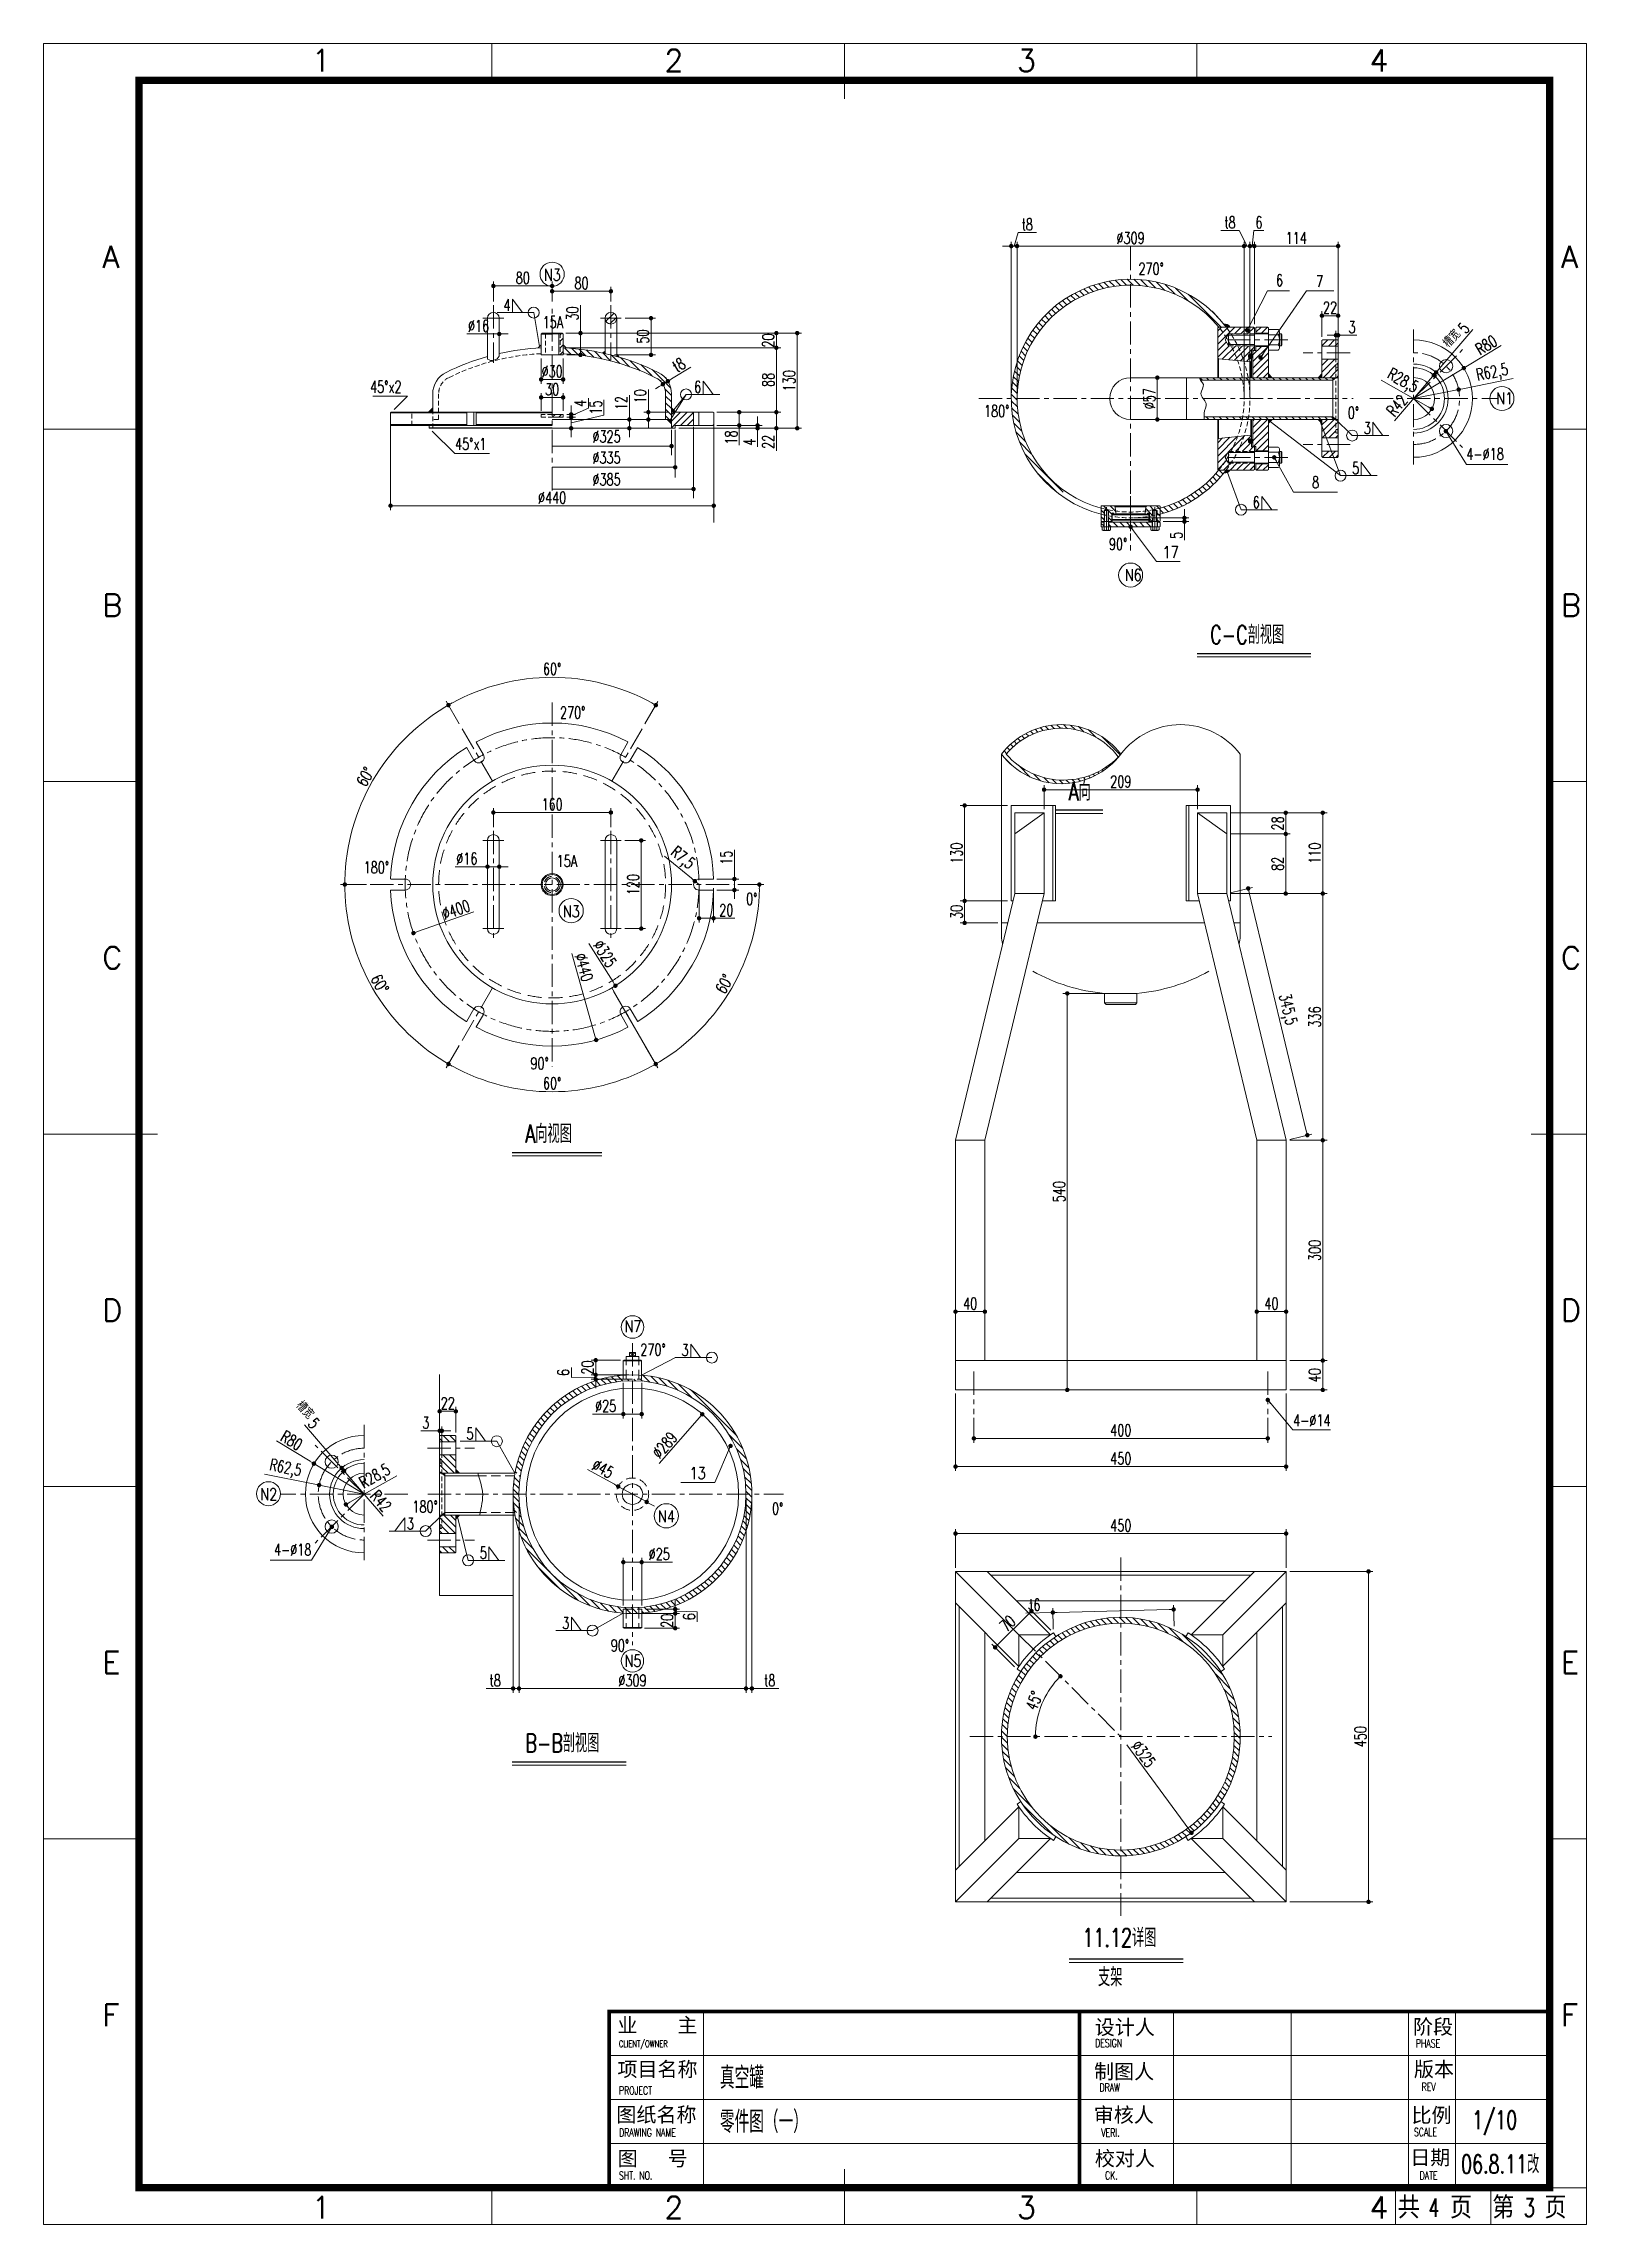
# Model space of a CAD drawing. Header units: millimetres. Extents: x 5291 to 15040, y -2201 to 1723.
# Drawn here: x 10390 to 12490, y -2201 to 769 of the extents above; entities that cross this region are included whole.
import ezdxf

# ---------------------------------------------------------------- set-up
doc = ezdxf.new("R2010")
doc.units = ezdxf.units.MM
doc.header["$LTSCALE"] = 0.5
doc.linetypes.add('CENTER', pattern=[50.8, 31.75, -6.35, 6.35, -6.35])
doc.linetypes.add('DASHED', pattern=[19.05, 12.7, -6.35])
for name, color, linetype, lineweight in [('图层1', 7, 'Continuous', 5), ('图层2', 2, 'Continuous', 20), ('图层5', 3, 'CENTER', 5), ('图框', 7, 'Continuous', 9)]:
    doc.layers.add(name, color=color, linetype=linetype, lineweight=lineweight)
doc.styles.add('图框文字1', font='romans.shx', dxfattribs={"bigfont": 'hztxt.shx'})
doc.styles.add('图框文字2', font='SIMKAI.TTF')
doc.styles.add('标注文字', font='txt.shx', dxfattribs={"width": 0.8, "bigfont": 'hztxt.shx'})
doc.styles.add('样式 1', font='txt.shx', dxfattribs={"width": 0.7, "height": 16, "bigfont": 'hzdx.shx'})
doc.dimstyles.new('ISO-25', dxfattribs={"dimtxt": 13, "dimasz": 11, "dimexe": 6, "dimexo": 5, "dimgap": 4, "dimtad": 1, "dimtxsty": 'Standard', "dimcen": 2.5, "dimadec": 0, "dimazin": 0, "dimtfac": 1, "dimtmove": 0, "dimatfit": 3, "dimfxl": 0, "dimarcsym": 0})
pattern_1 = [(45, (1420.2553, -6.108), (-4.490128, 4.490128), [])]
pattern_2 = [(45, (3278.453, 728.839), (-4.490128, 4.490128), [])]
pattern_3 = [(135, (11356.51, -7663.895), (-4.490128, -4.490128), [])]
pattern_4 = [(135, (23081.793, -1492.0857), (4.490128, 4.490128), [])]

msp = doc.modelspace()

# ---------------------------------------------------------------- texts
at = {"layer": '图层1', "color": 7, "lineweight": 9}
for s, insert, char_height, width, attachment_point, rotation, style in [('N3', (11071.14, 446.07), 16, 46.7898, 7, 0.00398, '标注文字'), ('槽宽', (12292.98, 362.96), 14, 31.4421, 1, 47.17619, '样式 1'), ('N1', (12367.46, 277.7), 16, 46.7898, 7, 0.00398, '标注文字'), ('N6', (11861.97, 37.35), 16, 46.7898, 7, 0.00398, '标注文字'), ('N3', (11097.06, -420.79), 16, 46.7898, 7, 0.00398, '标注文字'), ('N7', (11181, -986.15), 16, 46.7898, 7, 0.00398, '标注文字'), ('槽宽', (10760.15, -1096.12), 14, 31.4421, 3, 312.82381, '样式 1'), ('N2', (10685.22, -1214.51), 16, 46.7898, 7, 0.00398, '标注文字'), ('N4', (11226.62, -1244.85), 16, 46.7898, 7, 0.00398, '标注文字'), ('N5', (11181, -1441.5), 16, 46.7898, 7, 0.00398, '标注文字')]:
    msp.add_mtext(s, dxfattribs=dict(at, insert=insert, char_height=char_height, width=width, attachment_point=attachment_point, rotation=rotation, style=style))
at = {"layer": '图层1', "color": 7, "lineweight": 9, "char_height": 16}
for s, insert, width, attachment_point, style in [('{\\C4;270%%D}', (11880.63, 470.32), 16.4067, 1, '样式 1'), ('6', (12067.87, 454.65), 16.4067, 1, '样式 1'), ('7', (12122.3, 453.19), 16.4067, 1, '样式 1'), ('4', (11016.18, 420.85), 12.4728, 1, '样式 1'), ('{\\C4;15A}', (11069.52, 397.54), 29.0726, 1, '样式 1'), ('45%%Dx2', (10834.72, 309.51), 44.7441, 1, '样式 1'), ('6', (11275.84, 309.32), 12.4728, 1, '样式 1'), ('{\\C4;180%%D}', (11670.37, 276.56), 16.4067, 1, '样式 1'), ('{\\C4;0%%D}', (12165.62, 274.28), 16.4067, 1, '样式 1'), ('{\\C4;%%C325}', (11137.42, 241.9), 54.0089, 1, '样式 1'), ('3', (12187.36, 253.41), 12.4728, 1, '样式 1'), ('45%%Dx1', (10950.38, 231.77), 44.7441, 1, '样式 1'), ('{\\C4;%%C335}', (11137.42, 213.05), 54.0089, 1, '样式 1'), ('{\\C4;4-%%C18}', (12377.92, 218.05), 60.7738, 3, '样式 1'), ('{\\C4;%%C385}', (11137.42, 183.36), 54.0089, 1, '样式 1'), ('8', (12116.88, 179.55), 16.4067, 1, '样式 1'), ('5', (12171.51, 198.77), 12.4728, 1, '样式 1'), ('6', (12036.09, 152.34), 12.4728, 1, '样式 1'), ('{\\C4;90%%D}', (11840.44, 95.42), 16.4067, 1, '样式 1'), ('17', (11913.45, 84.31), 50.7636, 1, '标注文字'), ('{\\C4;270%%D}', (11093.16, -134.02), 16.4067, 1, '样式 1'), ('{\\C4;180%%D}', (10825.93, -345.01), 16.4067, 1, '样式 1'), ('{\\C4;0%%D}', (11346.59, -387.94), 16.4067, 1, '样式 1'), ('{\\C4;90%%D}', (11052.99, -611.93), 16.4067, 1, '样式 1'), ('{\\C4;270%%D}', (11202.53, -1001.79), 16.4067, 1, '样式 1'), ('3', (11258.71, -1002.33), 12.4728, 1, '样式 1'), ('5', (10966, -1116.18), 12.4728, 1, '样式 1'), ('13', (11269.58, -1169.95), 50.7636, 1, '标注文字'), ('{\\C4;180%%D}', (10892.29, -1215.56), 16.4067, 1, '样式 1'), ('3', (10894.43, -1238.67), 12.4728, 3, '样式 1'), ('{\\C4;0%%D}', (11381.8, -1218.23), 16.4067, 1, '样式 1'), ('{\\C4;4-%%C18}', (10703.88, -1274.04), 60.7738, 1, '样式 1'), ('5', (10984, -1278.47), 12.4728, 1, '样式 1'), ('3', (11096.29, -1374.14), 12.4728, 1, '样式 1'), ('{\\C4;90%%D}', (11162.36, -1404.69), 16.4067, 1, '样式 1')]:
    msp.add_mtext(s, dxfattribs=dict(at, insert=insert, width=width, attachment_point=attachment_point, style=style))
at = {"layer": '图层1', "color": 7, "attachment_point": 1, "style": '样式 1'}
for s, insert, char_height, width in [('{\\C4;C-C剖视图}', (11978.28, -23.56), 25, 125.982), ('{\\C4;A向}', (11785.66, -236.9), 25, 67.7257), ('{\\C4;15A}', (11088.71, -336.2), 16, 32.3961), ('{\\C4;A向视图}', (11045.98, -703.23), 25, 81.849), ('{\\C4;4-%%C14}', (12091.25, -1098.1), 16, 67.7257), ('{\\C4;B-B剖视图}', (11045.98, -1533.08), 25, 125.982), ('{\\C4;11.12详图}', (11804.32, -1798.23), 25, 162.4503), ('{\\C4;支架}', (11825.5, -1851.84), 25, 162.4503), ('真空罐', (11310.92, -1986.36), 30, 147.2924), ('零件图（一）', (11310.92, -2046.36), 30, 188.5943), ('1/10', (12334.62, -2046.36), 25, 147.2924), ('06.8.11改', (12319.7, -2106.36), 25, 110.2932), ('4', (12275.3, -2165.8), 25, 147.2924), ('3', (12405.3, -2165.8), 25, 147.2924)]:
    msp.add_mtext(s, dxfattribs=dict(at, insert=insert, char_height=char_height, width=width))

# ---------------------------------------------------------------- blocks, each defined once
blk = doc.blocks.new('_Dot')
at = {"color": 0, "linetype": 'ByBlock', "lineweight": -2}
blk.add_line((-0.5, 0), (-1, 0), dxfattribs=at)
at = {"color": 0, "linetype": 'ByBlock', "const_width": 0.5}
blk.add_lwpolyline([(-0.25, 0, 1), (0.25, 0, 1)], format="xyb", close=True, dxfattribs=at)
blk = doc.blocks.new('*D35')
at = {"layer": 'Defpoints', "color": 0, "lineweight": 9}
for p in [(12081.6, -1260.2), (11631.6, -1311.8), (12081.6, -1311.8)]:
    blk.add_point(p, dxfattribs=at)
at = {"layer": '图层1', "color": 4, "lineweight": 9}
for p, q in [((11631.6, -1306.8), (11631.6, -1254.2)), ((11637.6, -1260.2), (12075.6, -1260.2)), ((12081.6, -1306.8), (12081.6, -1254.2))]:
    blk.add_line(p, q, dxfattribs=at)
at = {"layer": '图层1', "color": 4, "lineweight": 9, "xscale": 6, "yscale": 6, "zscale": 6, "rotation": 180}
blk.add_blockref('_Dot', (11631.6, -1260.2), dxfattribs=at)
at = {"layer": '图层1', "color": 4, "lineweight": 9, "xscale": 6, "yscale": 6, "zscale": 6}
blk.add_blockref('_Dot', (12081.6, -1260.2), dxfattribs=at)
at = {"layer": '图层1', "color": 4, "insert": (11856.6, -1249.2), "char_height": 16, "attachment_point": 5, "style": '样式 1'}
blk.add_mtext('450', dxfattribs=at)
blk = doc.blocks.new('*D36')
at = {"layer": 'Defpoints', "color": 0, "lineweight": 9}
for p in [(12081.6, -1311.8), (12081.6, -1761.8), (12193.8, -1761.8)]:
    blk.add_point(p, dxfattribs=at)
at = {"layer": '图层1', "color": 4, "lineweight": 9}
for p, q in [((12086.6, -1311.8), (12199.8, -1311.8)), ((12193.8, -1317.8), (12193.8, -1755.8)), ((12086.6, -1761.8), (12199.8, -1761.8))]:
    blk.add_line(p, q, dxfattribs=at)
at = {"layer": '图层1', "color": 4, "lineweight": 9, "xscale": 6, "yscale": 6, "zscale": 6}
for p, rotation in [((12193.8, -1311.8), 90), ((12193.8, -1761.8), 270)]:
    blk.add_blockref('_Dot', p, dxfattribs=dict(at, rotation=rotation))
at = {"layer": '图层1', "color": 4, "insert": (12182.8, -1536.8), "char_height": 16, "attachment_point": 5, "rotation": 90, "style": '样式 1'}
blk.add_mtext('450', dxfattribs=at)
blk = doc.blocks.new('*D37')
at = {"layer": 'Defpoints', "color": 0, "lineweight": 9}
for p in [(11760.4, -1405.8), (11952.8, -1667.7)]:
    blk.add_point(p, dxfattribs=at)
at = {"layer": '图层1', "color": 4, "lineweight": 9}
blk.add_line((11864.8, -1548), (11949.3, -1662.9), dxfattribs=at)
at = {"layer": '图层1', "color": 4, "lineweight": 9, "xscale": 6, "yscale": 6, "zscale": 6, "rotation": 306.29801124478}
blk.add_blockref('_Dot', (11952.8, -1667.7), dxfattribs=at)
at = {"layer": '图层1', "color": 4, "insert": (11887.6, -1560.4), "char_height": 16, "attachment_point": 5, "rotation": 306.298, "style": '样式 1'}
blk.add_mtext('∅325', dxfattribs=at)
blk = doc.blocks.new('*D41')
at = {"layer": 'Defpoints', "color": 0, "lineweight": 9}
for p in [(11162.5, -278.2), (11002.5, -303), (11162.5, -303)]:
    blk.add_point(p, dxfattribs=at)
at = {"layer": '图层1', "color": 4, "lineweight": 9}
for p, q in [((11002.5, -298), (11002.5, -272.2)), ((11008.5, -278.2), (11156.5, -278.2)), ((11162.5, -298), (11162.5, -272.2))]:
    blk.add_line(p, q, dxfattribs=at)
at = {"layer": '图层1', "color": 4, "lineweight": 9, "xscale": 6, "yscale": 6, "zscale": 6, "rotation": 180}
blk.add_blockref('_Dot', (11002.5, -278.2), dxfattribs=at)
at = {"layer": '图层1', "color": 4, "lineweight": 9, "xscale": 6, "yscale": 6, "zscale": 6}
blk.add_blockref('_Dot', (11162.5, -278.2), dxfattribs=at)
at = {"layer": '图层1', "color": 4, "insert": (11082.5, -267.2), "char_height": 16, "attachment_point": 5, "style": '样式 1'}
blk.add_mtext('160', dxfattribs=at)
blk = doc.blocks.new('*D42')
at = {"layer": 'Defpoints', "color": 0, "lineweight": 9}
for p in [(11176.6, -316.3), (11176.6, -436.3), (11203.8, -436.3)]:
    blk.add_point(p, dxfattribs=at)
at = {"layer": '图层1', "color": 4, "lineweight": 9}
for p, q in [((11181.6, -316.3), (11209.8, -316.3)), ((11203.8, -322.3), (11203.8, -430.3)), ((11181.6, -436.3), (11209.8, -436.3))]:
    blk.add_line(p, q, dxfattribs=at)
at = {"layer": '图层1', "color": 4, "lineweight": 9, "xscale": 6, "yscale": 6, "zscale": 6}
for p, rotation in [((11203.8, -316.3), 90), ((11203.8, -436.3), 270)]:
    blk.add_blockref('_Dot', p, dxfattribs=dict(at, rotation=rotation))
at = {"layer": '图层1', "color": 4, "insert": (11192.8, -376.3), "char_height": 16, "attachment_point": 5, "rotation": 90, "style": '样式 1'}
blk.add_mtext('120', dxfattribs=at)
blk = doc.blocks.new('*D43')
at = {"layer": 'Defpoints', "color": 0, "lineweight": 9}
for p in [(10996.4, -238.5), (11168.6, -514.1)]:
    blk.add_point(p, dxfattribs=at)
at = {"layer": '图层1', "color": 4, "lineweight": 9}
blk.add_line((11132.6, -456.5), (11165.4, -509), dxfattribs=at)
at = {"layer": '图层1', "color": 4, "lineweight": 9, "xscale": 6, "yscale": 6, "zscale": 6, "rotation": 301.9935556887107}
blk.add_blockref('_Dot', (11168.6, -514.1), dxfattribs=at)
at = {"layer": '图层1', "color": 4, "insert": (11154.4, -470.6), "char_height": 16, "attachment_point": 5, "rotation": 301.9936, "style": '样式 1'}
blk.add_mtext('∅325', dxfattribs=at)
blk = doc.blocks.new('*D40')
at = {"layer": 'Defpoints', "color": 0, "lineweight": 9}
for p in [(11022.6, -164.6), (11142.4, -588)]:
    blk.add_point(p, dxfattribs=at)
at = {"layer": '图层1', "color": 4, "lineweight": 9}
blk.add_line((11109.1, -470.2), (11140.8, -582.2), dxfattribs=at)
at = {"layer": '图层1', "color": 4, "lineweight": 9, "xscale": 6, "yscale": 6, "zscale": 6, "rotation": 285.8048419575197}
blk.add_blockref('_Dot', (11142.4, -588), dxfattribs=at)
at = {"layer": '图层1', "color": 4, "insert": (11125.8, -489), "char_height": 16, "attachment_point": 5, "rotation": 285.8048, "style": '样式 1'}
blk.add_mtext('∅440', dxfattribs=at)
blk = doc.blocks.new('*D44')
at = {"layer": 'Defpoints', "color": 0, "lineweight": 9}
for p in [(11271.2, -310.2), (10893.7, -442.4)]:
    blk.add_point(p, dxfattribs=at)
at = {"layer": '图层1', "color": 4, "lineweight": 9}
blk.add_line((10975.7, -413.7), (10899.4, -440.4), dxfattribs=at)
at = {"layer": '图层1', "color": 4, "lineweight": 9, "xscale": 6, "yscale": 6, "zscale": 6, "rotation": 199.3057192684201}
blk.add_blockref('_Dot', (10893.7, -442.4), dxfattribs=at)
at = {"layer": '图层1', "color": 4, "insert": (10951.7, -410.5), "char_height": 16, "attachment_point": 5, "rotation": 19.3057, "style": '样式 1'}
blk.add_mtext('∅400', dxfattribs=at)
blk = doc.blocks.new('*D45')
at = {"layer": 'Defpoints', "color": 0, "lineweight": 9}
for p in [(11082.5, 431.7), (11082.5, 412.6), (11162.5, 412.6)]:
    blk.add_point(p, dxfattribs=at)
at = {"layer": '图层1', "color": 4, "lineweight": 9}
for p, q in [((11082.5, 417.6), (11082.5, 437.7)), ((11156.5, 431.7), (11088.5, 431.7)), ((11162.5, 417.6), (11162.5, 437.7))]:
    blk.add_line(p, q, dxfattribs=at)
at = {"layer": '图层1', "color": 4, "lineweight": 9, "xscale": 6, "yscale": 6, "zscale": 6, "rotation": 180}
blk.add_blockref('_Dot', (11082.5, 431.7), dxfattribs=at)
at = {"layer": '图层1', "color": 4, "lineweight": 9, "xscale": 6, "yscale": 6, "zscale": 6}
blk.add_blockref('_Dot', (11162.5, 431.7), dxfattribs=at)
at = {"layer": '图层1', "color": 4, "lineweight": 9, "insert": (11122.5, 442.7), "char_height": 16, "attachment_point": 5, "style": '样式 1'}
blk.add_mtext('80', dxfattribs=at)
blk = doc.blocks.new('*D46')
at = {"layer": 'Defpoints', "color": 0, "lineweight": 9}
for p in [(11002.5, 438.9), (11082.5, 419.8), (11002.5, 412.6)]:
    blk.add_point(p, dxfattribs=at)
at = {"layer": '图层1', "color": 4, "lineweight": 9}
for p, q in [((11002.5, 417.6), (11002.5, 444.9)), ((11076.5, 438.9), (11008.5, 438.9)), ((11082.5, 424.8), (11082.5, 444.9))]:
    blk.add_line(p, q, dxfattribs=at)
at = {"layer": '图层1', "color": 4, "lineweight": 9, "xscale": 6, "yscale": 6, "zscale": 6, "rotation": 180}
blk.add_blockref('_Dot', (11002.5, 438.9), dxfattribs=at)
at = {"layer": '图层1', "color": 4, "lineweight": 9, "xscale": 6, "yscale": 6, "zscale": 6}
blk.add_blockref('_Dot', (11082.5, 438.9), dxfattribs=at)
at = {"layer": '图层1', "color": 4, "lineweight": 9, "insert": (11042.5, 449.9), "char_height": 16, "attachment_point": 5, "style": '样式 1'}
blk.add_mtext('80', dxfattribs=at)
blk = doc.blocks.new('*D47')
at = {"layer": 'Defpoints', "color": 0, "lineweight": 9}
for p in [(11176.7, 395), (11162.5, 345), (11217.1, 345)]:
    blk.add_point(p, dxfattribs=at)
at = {"layer": '图层1', "color": 4, "lineweight": 9}
for p, q in [((11181.7, 395), (11223.1, 395)), ((11217.1, 389), (11217.1, 351)), ((11167.5, 345), (11223.1, 345))]:
    blk.add_line(p, q, dxfattribs=at)
at = {"layer": '图层1', "color": 4, "lineweight": 9, "xscale": 6, "yscale": 6, "zscale": 6}
for p, rotation in [((11217.1, 395), 90), ((11217.1, 345), 270)]:
    blk.add_blockref('_Dot', p, dxfattribs=dict(at, rotation=rotation))
at = {"layer": '图层1', "color": 4, "lineweight": 9, "insert": (11206.1, 370), "char_height": 16, "attachment_point": 5, "rotation": 90, "style": '样式 1'}
blk.add_mtext('50', dxfattribs=at)
blk = doc.blocks.new('*D48')
at = {"layer": 'Defpoints', "color": 0, "lineweight": 9}
for p in [(11010.5, 395), (11010.5, 395), (11010.5, 373.5)]:
    blk.add_point(p, dxfattribs=at)
at = {"layer": '图层1', "color": 4, "lineweight": 9}
for p, q in [((11010.5, 390), (11010.5, 367.5)), ((11010.5, 390), (11010.5, 367.5)), ((11004.5, 373.5), (10966.3, 373.5)), ((11010.5, 373.5), (11010.5, 373.5)), ((11016.5, 373.5), (11022.5, 373.5))]:
    blk.add_line(p, q, dxfattribs=at)
at = {"layer": '图层1', "color": 4, "lineweight": 9, "xscale": 6, "yscale": 6, "zscale": 6}
blk.add_blockref('_Dot', (11010.5, 373.5), dxfattribs=at)
at = {"layer": '图层1', "color": 4, "lineweight": 9, "xscale": 6, "yscale": 6, "zscale": 6, "rotation": 180}
blk.add_blockref('_Dot', (11010.5, 373.5), dxfattribs=at)
at = {"layer": '图层1', "color": 4, "lineweight": 9, "insert": (10982.4, 384.5), "char_height": 16, "attachment_point": 5, "style": '样式 1'}
blk.add_mtext('%%C16', dxfattribs=at)
blk = doc.blocks.new('*D49')
at = {"layer": 'Defpoints', "color": 0, "lineweight": 9}
for p in [(11096.1, 374.7), (11097.5, 345), (11121.1, 345)]:
    blk.add_point(p, dxfattribs=at)
at = {"layer": '图层1', "color": 4, "lineweight": 9}
for p, q in [((11121.1, 374.7), (11121.1, 412.8)), ((11101.1, 374.7), (11127.1, 374.7)), ((11121.1, 351), (11121.1, 368.7)), ((11102.5, 345), (11127.1, 345))]:
    blk.add_line(p, q, dxfattribs=at)
at = {"layer": '图层1', "color": 4, "lineweight": 9, "xscale": 6, "yscale": 6, "zscale": 6}
for p, rotation in [((11121.1, 374.7), 90), ((11121.1, 345), 270)]:
    blk.add_blockref('_Dot', p, dxfattribs=dict(at, rotation=rotation))
at = {"layer": '图层1', "color": 4, "lineweight": 9, "insert": (11110.1, 401.4), "char_height": 16, "attachment_point": 5, "rotation": 90, "style": '样式 1'}
blk.add_mtext('30', dxfattribs=at)
blk = doc.blocks.new('*D50')
at = {"layer": 'Defpoints', "color": 0, "lineweight": 9}
for p in [(11067.5, 345), (11097.5, 345), (11097.5, 311.6)]:
    blk.add_point(p, dxfattribs=at)
at = {"layer": '图层1', "color": 4, "lineweight": 9}
for p, q in [((11067.5, 340), (11067.5, 305.6)), ((11097.5, 340), (11097.5, 305.6)), ((11073.5, 311.6), (11091.5, 311.6))]:
    blk.add_line(p, q, dxfattribs=at)
at = {"layer": '图层1', "color": 4, "lineweight": 9, "xscale": 6, "yscale": 6, "zscale": 6, "rotation": 180}
blk.add_blockref('_Dot', (11067.5, 311.6), dxfattribs=at)
at = {"layer": '图层1', "color": 4, "lineweight": 9, "xscale": 6, "yscale": 6, "zscale": 6}
blk.add_blockref('_Dot', (11097.5, 311.6), dxfattribs=at)
at = {"layer": '图层1', "color": 4, "lineweight": 9, "insert": (11082.5, 322.6), "char_height": 16, "attachment_point": 5, "style": '样式 1'}
blk.add_mtext('%%c30', dxfattribs=at)
blk = doc.blocks.new('*D51')
at = {"layer": 'Defpoints', "color": 0, "lineweight": 9}
for p in [(10862.5, 256.2), (11302.5, 256.2), (10862.5, 139.6)]:
    blk.add_point(p, dxfattribs=at)
at = {"layer": '图层1', "color": 4, "lineweight": 9}
for p, q in [((10862.5, 251.2), (10862.5, 133.6)), ((11302.5, 251.2), (11302.5, 133.6)), ((11296.5, 139.6), (10868.5, 139.6))]:
    blk.add_line(p, q, dxfattribs=at)
at = {"layer": '图层1', "color": 4, "lineweight": 9, "xscale": 6, "yscale": 6, "zscale": 6, "rotation": 180}
blk.add_blockref('_Dot', (10862.5, 139.6), dxfattribs=at)
at = {"layer": '图层1', "color": 4, "lineweight": 9, "xscale": 6, "yscale": 6, "zscale": 6}
blk.add_blockref('_Dot', (11302.5, 139.6), dxfattribs=at)
at = {"layer": '图层1', "color": 4, "lineweight": 9, "insert": (11082.5, 150.6), "char_height": 16, "attachment_point": 5, "style": '样式 1'}
blk.add_mtext('%%C440', dxfattribs=at)
blk = doc.blocks.new('*D52')
at = {"layer": 'Defpoints', "color": 0, "lineweight": 9}
for p in [(11301.5, 267), (11301.5, 249), (11337.2, 249)]:
    blk.add_point(p, dxfattribs=at)
at = {"layer": '图层1', "color": 4, "lineweight": 9}
for p, q in [((11306.5, 267), (11343.2, 267)), ((11306.5, 249), (11343.2, 249)), ((11337.2, 261), (11337.2, 255)), ((11337.2, 249), (11337.2, 222.1))]:
    blk.add_line(p, q, dxfattribs=at)
at = {"layer": '图层1', "color": 4, "lineweight": 9, "xscale": 6, "yscale": 6, "zscale": 6}
for p, rotation in [((11337.2, 267), 90), ((11337.2, 249), 270)]:
    blk.add_blockref('_Dot', p, dxfattribs=dict(at, rotation=rotation))
at = {"layer": '图层1', "color": 4, "lineweight": 9, "insert": (11326.2, 232.6), "char_height": 16, "attachment_point": 5, "rotation": 90, "style": '样式 1'}
blk.add_mtext('18', dxfattribs=at)
blk = doc.blocks.new('*D53')
at = {"layer": 'Defpoints', "color": 0, "lineweight": 9}
for p in [(11250, 245.1), (11301.5, 249), (11362.2, 245.1)]:
    blk.add_point(p, dxfattribs=at)
at = {"layer": '图层1', "color": 4, "lineweight": 9}
for p, q in [((11255, 245.1), (11368.2, 245.1)), ((11306.5, 249), (11368.2, 249)), ((11362.2, 255), (11362.2, 261)), ((11362.2, 249), (11362.2, 245.1)), ((11362.2, 239.1), (11362.2, 219.6))]:
    blk.add_line(p, q, dxfattribs=at)
at = {"layer": '图层1', "color": 4, "lineweight": 9, "xscale": 6, "yscale": 6, "zscale": 6}
for p, rotation in [((11362.2, 249), 270), ((11362.2, 245.1), 90)]:
    blk.add_blockref('_Dot', p, dxfattribs=dict(at, rotation=rotation))
at = {"layer": '图层1', "color": 4, "lineweight": 9, "insert": (11351.2, 226.3), "char_height": 16, "attachment_point": 5, "rotation": 90, "style": '样式 1'}
blk.add_mtext('4', dxfattribs=at)
blk = doc.blocks.new('*D54')
at = {"layer": 'Defpoints', "color": 0, "lineweight": 9}
for p in [(11255, 245.1), (11301.5, 267), (11387.7, 245.1)]:
    blk.add_point(p, dxfattribs=at)
at = {"layer": '图层1', "color": 4, "lineweight": 9}
for p, q in [((11260, 245.1), (11393.7, 245.1)), ((11306.5, 267), (11393.7, 267)), ((11387.7, 261), (11387.7, 251.1)), ((11387.7, 245.1), (11387.7, 214.4))]:
    blk.add_line(p, q, dxfattribs=at)
at = {"layer": '图层1', "color": 4, "lineweight": 9, "xscale": 6, "yscale": 6, "zscale": 6}
for p, rotation in [((11387.7, 267), 90), ((11387.7, 245.1), 270)]:
    blk.add_blockref('_Dot', p, dxfattribs=dict(at, rotation=rotation))
at = {"layer": '图层1', "color": 4, "lineweight": 9, "insert": (11376.7, 226.7), "char_height": 16, "attachment_point": 5, "rotation": 90, "style": '样式 1'}
blk.add_mtext('22', dxfattribs=at)
blk = doc.blocks.new('*D55')
at = {"layer": 'Defpoints', "color": 0, "lineweight": 9}
for p in [(11187.6, 257), (11237, 257), (11245, 245.1)]:
    blk.add_point(p, dxfattribs=at)
at = {"layer": '图层1', "color": 4, "lineweight": 9}
for p, q in [((11187.6, 263), (11187.6, 290)), ((11232, 257), (11181.6, 257)), ((11240, 245.1), (11181.6, 245.1)), ((11187.6, 245.1), (11187.6, 257)), ((11187.6, 239.1), (11187.6, 233.1))]:
    blk.add_line(p, q, dxfattribs=at)
at = {"layer": '图层1', "color": 4, "lineweight": 9, "xscale": 6, "yscale": 6, "zscale": 6}
for p, rotation in [((11187.6, 257), 270), ((11187.6, 245.1), 90)]:
    blk.add_blockref('_Dot', p, dxfattribs=dict(at, rotation=rotation))
at = {"layer": '图层1', "color": 4, "lineweight": 9, "insert": (11176.6, 279.5), "char_height": 16, "attachment_point": 5, "rotation": 90, "style": '样式 1'}
blk.add_mtext('12', dxfattribs=at)
blk = doc.blocks.new('*D56')
at = {"layer": 'Defpoints', "color": 0, "lineweight": 9}
for p in [(11213.5, 257), (11237, 257), (11245, 267)]:
    blk.add_point(p, dxfattribs=at)
at = {"layer": '图层1', "color": 4, "lineweight": 9}
for p, q in [((11213.5, 273), (11213.5, 298.1)), ((11240, 267), (11207.5, 267)), ((11232, 257), (11207.5, 257)), ((11213.5, 257), (11213.5, 267)), ((11213.5, 251), (11213.5, 245))]:
    blk.add_line(p, q, dxfattribs=at)
at = {"layer": '图层1', "color": 4, "lineweight": 9, "xscale": 6, "yscale": 6, "zscale": 6}
for p, rotation in [((11213.5, 267), 270), ((11213.5, 257), 90)]:
    blk.add_blockref('_Dot', p, dxfattribs=dict(at, rotation=rotation))
at = {"layer": '图层1', "color": 4, "lineweight": 9, "insert": (11202.5, 288.6), "char_height": 16, "attachment_point": 5, "rotation": 90, "style": '样式 1'}
blk.add_mtext('10', dxfattribs=at)
blk = doc.blocks.new('*D57')
at = {"layer": 'Defpoints', "color": 0, "lineweight": 9}
for p in [(11097.5, 354.7), (11301.5, 267), (11387.7, 267)]:
    blk.add_point(p, dxfattribs=at)
at = {"layer": '图层1', "color": 4, "lineweight": 9}
for p, q in [((11102.5, 354.7), (11393.7, 354.7)), ((11387.7, 348.7), (11387.7, 273)), ((11306.5, 267), (11393.7, 267))]:
    blk.add_line(p, q, dxfattribs=at)
at = {"layer": '图层1', "color": 4, "lineweight": 9, "xscale": 6, "yscale": 6, "zscale": 6}
for p, rotation in [((11387.7, 354.7), 90), ((11387.7, 267), 270)]:
    blk.add_blockref('_Dot', p, dxfattribs=dict(at, rotation=rotation))
at = {"layer": '图层1', "color": 4, "lineweight": 9, "insert": (11376.7, 310.9), "char_height": 16, "attachment_point": 5, "rotation": 90, "style": '样式 1'}
blk.add_mtext('88', dxfattribs=at)
blk = doc.blocks.new('*D58')
at = {"layer": 'Defpoints', "color": 0, "lineweight": 9}
for p in [(11101.1, 374.7), (11248.1, 354.7), (11387.7, 354.7)]:
    blk.add_point(p, dxfattribs=at)
at = {"layer": '图层1', "color": 4, "lineweight": 9}
for p, q in [((11106.1, 374.7), (11393.7, 374.7)), ((11387.7, 368.7), (11387.7, 360.7)), ((11253.1, 354.7), (11393.7, 354.7))]:
    blk.add_line(p, q, dxfattribs=at)
at = {"layer": '图层1', "color": 4, "lineweight": 9, "xscale": 6, "yscale": 6, "zscale": 6}
for p, rotation in [((11387.7, 374.7), 90), ((11387.7, 354.7), 270)]:
    blk.add_blockref('_Dot', p, dxfattribs=dict(at, rotation=rotation))
at = {"layer": '图层1', "color": 4, "lineweight": 9, "insert": (11376.7, 364.7), "char_height": 16, "attachment_point": 5, "rotation": 90, "style": '样式 1'}
blk.add_mtext('20', dxfattribs=at)
blk = doc.blocks.new('*D59')
at = {"layer": 'Defpoints', "color": 0, "lineweight": 9}
for p in [(11255, 374.7), (11416.1, 374.7), (11255, 245.1)]:
    blk.add_point(p, dxfattribs=at)
at = {"layer": '图层1', "color": 4, "lineweight": 9}
for p, q in [((11260, 374.7), (11422.1, 374.7)), ((11416.1, 251.1), (11416.1, 368.7)), ((11260, 245.1), (11422.1, 245.1))]:
    blk.add_line(p, q, dxfattribs=at)
at = {"layer": '图层1', "color": 4, "lineweight": 9, "xscale": 6, "yscale": 6, "zscale": 6}
for p, rotation in [((11416.1, 374.7), 90), ((11416.1, 245.1), 270)]:
    blk.add_blockref('_Dot', p, dxfattribs=dict(at, rotation=rotation))
at = {"layer": '图层1', "color": 4, "lineweight": 9, "insert": (11405.1, 309.9), "char_height": 16, "attachment_point": 5, "rotation": 90, "style": '样式 1'}
blk.add_mtext('130', dxfattribs=at)
blk = doc.blocks.new('*D60')
at = {"layer": 'Defpoints', "color": 0, "lineweight": 9}
for p in [(11301.8, -368.8), (11301.8, -383.8), (11330.6, -383.8)]:
    blk.add_point(p, dxfattribs=at)
at = {"layer": '图层1', "color": 4, "lineweight": 9}
for p, q in [((11330.6, -362.8), (11330.6, -329.2)), ((11306.8, -368.8), (11336.6, -368.8)), ((11306.8, -383.8), (11336.6, -383.8)), ((11330.6, -383.8), (11330.6, -368.8)), ((11330.6, -389.8), (11330.6, -395.8))]:
    blk.add_line(p, q, dxfattribs=at)
at = {"layer": '图层1', "color": 4, "lineweight": 9, "xscale": 6, "yscale": 6, "zscale": 6}
for p, rotation in [((11330.6, -368.8), 270), ((11330.6, -383.8), 90)]:
    blk.add_blockref('_Dot', p, dxfattribs=dict(at, rotation=rotation))
at = {"layer": '图层1', "color": 4, "lineweight": 9, "insert": (11319.6, -339.7), "char_height": 16, "attachment_point": 5, "rotation": 90, "style": '样式 1'}
blk.add_mtext('15', dxfattribs=at)
blk = doc.blocks.new('*D61')
at = {"layer": 'Defpoints', "color": 0, "lineweight": 9}
for p in [(11276.7, -371.6), (11282.5, -376.3)]:
    blk.add_point(p, dxfattribs=at)
at = {"layer": '图层1', "color": 4, "lineweight": 9}
for p, q in [((11235.3, -337.7), (11272, -367.8)), ((11282.5, -376.3), (11276.7, -371.6))]:
    blk.add_line(p, q, dxfattribs=at)
at = {"layer": '图层1', "color": 4, "lineweight": 9, "xscale": 6, "yscale": 6, "zscale": 6, "rotation": 320.7396008973626}
blk.add_blockref('_Dot', (11276.7, -371.6), dxfattribs=at)
at = {"layer": '图层1', "color": 4, "lineweight": 9, "insert": (11259.1, -341.3), "char_height": 16, "attachment_point": 5, "rotation": 320.7396, "style": '样式 1'}
blk.add_mtext('R7,5', dxfattribs=at)
blk = doc.blocks.new('*D62')
at = {"layer": 'Defpoints', "color": 0, "lineweight": 9}
for p in [(11282.5, -376.3), (11302.2, -376.3), (11302.2, -422.2)]:
    blk.add_point(p, dxfattribs=at)
at = {"layer": '图层1', "color": 4, "lineweight": 9}
for p, q in [((11282.5, -381.3), (11282.5, -428.2)), ((11302.2, -381.3), (11302.2, -428.2)), ((11288.5, -422.2), (11296.2, -422.2)), ((11302.2, -422.2), (11331, -422.2))]:
    blk.add_line(p, q, dxfattribs=at)
at = {"layer": '图层1', "color": 4, "lineweight": 9, "xscale": 6, "yscale": 6, "zscale": 6, "rotation": 180}
blk.add_blockref('_Dot', (11282.5, -422.2), dxfattribs=at)
at = {"layer": '图层1', "color": 4, "lineweight": 9, "xscale": 6, "yscale": 6, "zscale": 6}
blk.add_blockref('_Dot', (11302.2, -422.2), dxfattribs=at)
at = {"layer": '图层1', "color": 4, "lineweight": 9, "insert": (11319.6, -411.2), "char_height": 16, "attachment_point": 5, "style": '样式 1'}
blk.add_mtext('20', dxfattribs=at)
blk = doc.blocks.new('*D63')
at = {"layer": 'Defpoints', "color": 0, "lineweight": 9}
for p in [(10834.7, -376.3), (11330.3, -376.3), (11163.7, -517), (11298.6, -557.7), (11206.4, -590.9)]:
    blk.add_point(p, dxfattribs=at)
at = {"layer": '图层1', "color": 4, "lineweight": 9}
for p, q in [((11335.3, -376.3), (11370.6, -376.3)), ((11208.9, -595.3), (11226.5, -625.8))]:
    blk.add_line(p, q, dxfattribs=at)
blk.add_arc((11082.5, -376.3), 282.2, 301.2184, 358.7836, dxfattribs=at)
at = {"layer": '图层1', "color": 4, "lineweight": 9, "xscale": 6, "yscale": 6, "zscale": 6}
for p, rotation in [((11364.6, -376.3), 89.39279419132697), ((11223.5, -620.7), 210.6091940216321)]:
    blk.add_blockref('_Dot', p, dxfattribs=dict(at, rotation=rotation))
at = {"layer": '图层1', "color": 4, "lineweight": 9, "insert": (11316.9, -511.6), "char_height": 16, "attachment_point": 5, "rotation": 60.001, "style": '样式 1'}
blk.add_mtext('60°', dxfattribs=at)
blk = doc.blocks.new('*D64')
at = {"layer": 'Defpoints', "color": 0, "lineweight": 9}
for p in [(11082.5, -376.3), (11163.7, -517), (10958.6, -590.9), (11033.5, -654.2)]:
    blk.add_point(p, dxfattribs=at)
at = {"layer": '图层1', "color": 4, "lineweight": 9}
for p, q in [((11166.2, -521.4), (11226.5, -625.8)), ((10956.1, -595.3), (10938.4, -625.9))]:
    blk.add_line(p, q, dxfattribs=at)
blk.add_arc((11082.5, -376.3), 282.2, 241.223, 298.7816, dxfattribs=at)
at = {"layer": '图层1', "color": 4, "lineweight": 9, "xscale": 6, "yscale": 6, "zscale": 6}
for p, rotation in [((10941.4, -620.7), 150.6137580359384), ((11223.5, -620.7), 29.3908059783705)]:
    blk.add_blockref('_Dot', p, dxfattribs=dict(at, rotation=rotation))
at = {"layer": '图层1', "color": 4, "lineweight": 9, "insert": (11082.5, -647), "char_height": 16, "attachment_point": 5, "rotation": 0.0023, "style": '样式 1'}
blk.add_mtext('60°', dxfattribs=at)
blk = doc.blocks.new('*D65')
at = {"layer": 'Defpoints', "color": 0, "lineweight": 9}
for p in [(10834.7, -376.3), (11082.5, -376.3), (10817.3, -472.8), (10958.6, -590.9)]:
    blk.add_point(p, dxfattribs=at)
at = {"layer": '图层1', "color": 4, "lineweight": 9}
for p, q in [((10829.7, -376.3), (10794.3, -376.3)), ((10956.1, -595.3), (10938.4, -625.9))]:
    blk.add_line(p, q, dxfattribs=at)
blk.add_arc((11082.5, -376.3), 282.2, 181.2204, 238.7862, dxfattribs=at)
at = {"layer": '图层1', "color": 4, "lineweight": 9, "xscale": 6, "yscale": 6, "zscale": 6}
for p, rotation in [((10800.3, -376.3), 90.61118223458848), ((10941.4, -620.7), 329.3953699926768)]:
    blk.add_blockref('_Dot', p, dxfattribs=dict(at, rotation=rotation))
at = {"layer": '图层1', "color": 4, "lineweight": 9, "insert": (10848, -511.7), "char_height": 16, "attachment_point": 5, "rotation": 300.0033, "style": '样式 1'}
blk.add_mtext('60°', dxfattribs=at)
blk = doc.blocks.new('*D66')
at = {"layer": 'Defpoints', "color": 0, "lineweight": 9}
for p in [(10958.6, -161.7), (10866.3, -194.9), (10834.7, -376.3), (11082.5, -376.3)]:
    blk.add_point(p, dxfattribs=at)
at = {"layer": '图层1', "color": 4, "lineweight": 9}
for p, q in [((10956.1, -157.4), (10938.4, -126.7)), ((10829.7, -376.3), (10794.3, -376.3))]:
    blk.add_line(p, q, dxfattribs=at)
blk.add_arc((11082.5, -376.3), 282.2, 121.2118, 178.7836, dxfattribs=at)
at = {"layer": '图层1', "color": 4, "lineweight": 9, "xscale": 6, "yscale": 6, "zscale": 6}
for p, rotation in [((10941.4, -131.9), 30.60260011921746), ((10800.3, -376.3), 269.392794191327)]:
    blk.add_blockref('_Dot', p, dxfattribs=dict(at, rotation=rotation))
at = {"layer": '图层1', "color": 4, "lineweight": 9, "insert": (10828.2, -229.5), "char_height": 16, "attachment_point": 5, "rotation": 59.9977, "style": '样式 1'}
blk.add_mtext('60°', dxfattribs=at)
blk = doc.blocks.new('*D67')
at = {"layer": 'Defpoints', "color": 0, "lineweight": 9}
for p in [(11131.5, -98.4), (10958.6, -161.7), (11206.4, -161.7), (11082.5, -376.3)]:
    blk.add_point(p, dxfattribs=at)
at = {"layer": '图层1', "color": 4, "lineweight": 9}
for p, q in [((10956.1, -157.4), (10938.4, -126.7)), ((11208.9, -157.4), (11226.6, -126.8))]:
    blk.add_line(p, q, dxfattribs=at)
blk.add_arc((11082.5, -376.3), 282.2, 61.2072, 118.775, dxfattribs=at)
at = {"layer": '图层1', "color": 4, "lineweight": 9, "xscale": 6, "yscale": 6, "zscale": 6}
for p, rotation in [((10941.4, -131.9), 209.3842120759557), ((11223.6, -132), 330.5980367297647)]:
    blk.add_blockref('_Dot', p, dxfattribs=dict(at, rotation=rotation))
at = {"layer": '图层1', "color": 4, "lineweight": 9, "insert": (11082.5, -82.7), "char_height": 16, "attachment_point": 5, "rotation": 359.9911, "style": '样式 1'}
blk.add_mtext('60°', dxfattribs=at)
blk = doc.blocks.new('*D68')
at = {"layer": 'Defpoints', "color": 0, "lineweight": 9}
for p in [(11233.3, 305), (11240.1, 309.2), (11240.1, 309.2)]:
    blk.add_point(p, dxfattribs=at)
at = {"layer": '图层1', "color": 4, "lineweight": 9}
for p, q in [((11245.2, 312.3), (11271.3, 328.5)), ((11228.2, 301.8), (11223.1, 298.6)), ((11230.7, 309.2), (11230.1, 310.1)), ((11233.3, 305), (11240.1, 309.2)), ((11237.5, 313.4), (11236.9, 314.3))]:
    blk.add_line(p, q, dxfattribs=at)
at = {"layer": '图层1', "color": 4, "lineweight": 9, "xscale": 6, "yscale": 6, "zscale": 6}
for p, rotation in [((11233.3, 305), 31.80610001938579), ((11240.1, 309.2), 211.8061000193857)]:
    blk.add_blockref('_Dot', p, dxfattribs=dict(at, rotation=rotation))
at = {"layer": '图层1', "color": 4, "lineweight": 9, "insert": (11255, 331.4), "char_height": 16, "attachment_point": 5, "rotation": 31.8061, "style": '样式 1'}
blk.add_mtext('t8', dxfattribs=at)
blk = doc.blocks.new('*D69')
at = {"layer": 'Defpoints', "color": 0, "lineweight": 9}
for p in [(10994.5, -330.1), (11010.5, -330.5), (11010.5, -352)]:
    blk.add_point(p, dxfattribs=at)
at = {"layer": '图层1', "color": 4, "lineweight": 9}
for p, q in [((10988.5, -352), (10950.3, -352)), ((10994.5, -335.1), (10994.5, -358)), ((11010.5, -352), (10994.5, -352)), ((11010.5, -335.5), (11010.5, -358)), ((11016.5, -352), (11022.5, -352))]:
    blk.add_line(p, q, dxfattribs=at)
at = {"layer": '图层1', "color": 4, "lineweight": 9, "xscale": 6, "yscale": 6, "zscale": 6}
blk.add_blockref('_Dot', (10994.5, -352), dxfattribs=at)
at = {"layer": '图层1', "color": 4, "lineweight": 9, "xscale": 6, "yscale": 6, "zscale": 6, "rotation": 180}
blk.add_blockref('_Dot', (11010.5, -352), dxfattribs=at)
at = {"layer": '图层1', "color": 4, "lineweight": 9, "insert": (10966.4, -341), "char_height": 16, "attachment_point": 5, "style": '样式 1'}
blk.add_mtext('%%C16', dxfattribs=at)
blk = doc.blocks.new('*D70')
at = {"layer": 'Defpoints', "color": 0, "lineweight": 9}
for p in [(11037.4, -1206.6), (11346.4, -1206.6), (11037.4, -1471.2)]:
    blk.add_point(p, dxfattribs=at)
at = {"layer": '图层1', "color": 4, "lineweight": 9}
for p, q in [((11037.4, -1211.6), (11037.4, -1477.2)), ((11346.4, -1211.6), (11346.4, -1477.2)), ((11340.4, -1471.2), (11043.4, -1471.2))]:
    blk.add_line(p, q, dxfattribs=at)
at = {"layer": '图层1', "color": 4, "lineweight": 9, "xscale": 6, "yscale": 6, "zscale": 6, "rotation": 180}
blk.add_blockref('_Dot', (11037.4, -1471.2), dxfattribs=at)
at = {"layer": '图层1', "color": 4, "lineweight": 9, "xscale": 6, "yscale": 6, "zscale": 6}
blk.add_blockref('_Dot', (11346.4, -1471.2), dxfattribs=at)
at = {"layer": '图层1', "color": 4, "lineweight": 9, "insert": (11191.9, -1460.2), "char_height": 16, "attachment_point": 5, "style": '样式 1'}
blk.add_mtext('%%C309', dxfattribs=at)
blk = doc.blocks.new('*D71')
at = {"layer": 'Defpoints', "color": 0, "lineweight": 9}
for p in [(11346.4, -1206.6), (11354.4, -1206.6), (11354.4, -1471.2)]:
    blk.add_point(p, dxfattribs=at)
at = {"layer": '图层1', "color": 4, "lineweight": 9}
for p, q in [((11346.4, -1211.6), (11346.4, -1477.2)), ((11354.4, -1211.6), (11354.4, -1477.2)), ((11340.4, -1471.2), (11334.4, -1471.2)), ((11346.4, -1471.2), (11354.4, -1471.2)), ((11360.4, -1471.2), (11391, -1471.2))]:
    blk.add_line(p, q, dxfattribs=at)
at = {"layer": '图层1', "color": 4, "lineweight": 9, "xscale": 6, "yscale": 6, "zscale": 6}
blk.add_blockref('_Dot', (11346.4, -1471.2), dxfattribs=at)
at = {"layer": '图层1', "color": 4, "lineweight": 9, "xscale": 6, "yscale": 6, "zscale": 6, "rotation": 180}
blk.add_blockref('_Dot', (11354.4, -1471.2), dxfattribs=at)
at = {"layer": '图层1', "color": 4, "lineweight": 9, "insert": (11378.7, -1460.2), "char_height": 16, "attachment_point": 5, "style": '样式 1'}
blk.add_mtext('t8', dxfattribs=at)
blk = doc.blocks.new('*D72')
at = {"layer": 'Defpoints', "color": 0, "lineweight": 9}
for p in [(11029.4, -1206.6), (11037.4, -1206.6), (11029.4, -1471.2)]:
    blk.add_point(p, dxfattribs=at)
at = {"layer": '图层1', "color": 4, "lineweight": 9}
for p, q in [((11029.4, -1211.6), (11029.4, -1477.2)), ((11037.4, -1211.6), (11037.4, -1477.2)), ((11023.4, -1471.2), (10992.7, -1471.2)), ((11037.4, -1471.2), (11029.4, -1471.2)), ((11043.4, -1471.2), (11049.4, -1471.2))]:
    blk.add_line(p, q, dxfattribs=at)
at = {"layer": '图层1', "color": 4, "lineweight": 9, "xscale": 6, "yscale": 6, "zscale": 6}
blk.add_blockref('_Dot', (11029.4, -1471.2), dxfattribs=at)
at = {"layer": '图层1', "color": 4, "lineweight": 9, "xscale": 6, "yscale": 6, "zscale": 6, "rotation": 180}
blk.add_blockref('_Dot', (11037.4, -1471.2), dxfattribs=at)
at = {"layer": '图层1', "color": 4, "lineweight": 9, "insert": (11005, -1460.2), "char_height": 16, "attachment_point": 5, "style": '样式 1'}
blk.add_mtext('t8', dxfattribs=at)
blk = doc.blocks.new('*D73')
at = {"layer": 'Defpoints', "color": 0, "lineweight": 9}
for p in [(11191.9, -1369.1), (11203.4, -1389.1), (11250, -1369.1)]:
    blk.add_point(p, dxfattribs=at)
at = {"layer": '图层1', "color": 4, "lineweight": 9}
for p, q in [((11196.9, -1369.1), (11256, -1369.1)), ((11208.4, -1389.1), (11256, -1389.1)), ((11250, -1383.1), (11250, -1375.1))]:
    blk.add_line(p, q, dxfattribs=at)
at = {"layer": '图层1', "color": 4, "lineweight": 9, "xscale": 6, "yscale": 6, "zscale": 6}
for p, rotation in [((11250, -1369.1), 90), ((11250, -1389.1), 270)]:
    blk.add_blockref('_Dot', p, dxfattribs=dict(at, rotation=rotation))
at = {"layer": '图层1', "color": 4, "lineweight": 9, "insert": (11239, -1379.1), "char_height": 16, "attachment_point": 5, "rotation": 90, "style": '样式 1'}
blk.add_mtext('20', dxfattribs=at)
blk = doc.blocks.new('*D74')
at = {"layer": 'Defpoints', "color": 0, "lineweight": 9}
for p in [(11204.4, -1363.1), (11250, -1363.1), (11191.9, -1369.1)]:
    blk.add_point(p, dxfattribs=at)
at = {"layer": '图层1', "color": 4, "lineweight": 9}
for p, q in [((11209.4, -1363.1), (11256, -1363.1)), ((11250, -1357.1), (11250, -1351.1)), ((11250, -1369.1), (11250, -1363.1)), ((11250, -1369.1), (11250, -1363.1)), ((11250, -1366.1), (11280, -1366.8)), ((11196.9, -1369.1), (11256, -1369.1)), ((11250, -1375.1), (11250, -1381.1)), ((11280, -1366.8), (11280, -1380.3))]:
    blk.add_line(p, q, dxfattribs=at)
at = {"layer": '图层1', "color": 4, "lineweight": 9, "xscale": 6, "yscale": 6, "zscale": 6}
for p, rotation in [((11250, -1363.1), 270), ((11250, -1369.1), 90)]:
    blk.add_blockref('_Dot', p, dxfattribs=dict(at, rotation=rotation))
at = {"layer": '图层1', "color": 4, "lineweight": 9, "insert": (11269, -1373.5), "char_height": 16, "attachment_point": 5, "rotation": 90, "style": '样式 1'}
blk.add_mtext('6', dxfattribs=at)
blk = doc.blocks.new('*D75')
at = {"layer": 'Defpoints', "color": 0, "lineweight": 9}
for p in [(11180.4, -1024.1), (11141.8, -1044.1), (11191.9, -1044.1)]:
    blk.add_point(p, dxfattribs=at)
at = {"layer": '图层1', "color": 4, "lineweight": 9}
for p, q in [((11175.4, -1024.1), (11135.8, -1024.1)), ((11141.8, -1030.1), (11141.8, -1038.1)), ((11186.9, -1044.1), (11135.8, -1044.1))]:
    blk.add_line(p, q, dxfattribs=at)
at = {"layer": '图层1', "color": 4, "lineweight": 9, "xscale": 6, "yscale": 6, "zscale": 6}
for p, rotation in [((11141.8, -1024.1), 90), ((11141.8, -1044.1), 270)]:
    blk.add_blockref('_Dot', p, dxfattribs=dict(at, rotation=rotation))
at = {"layer": '图层1', "color": 4, "lineweight": 9, "insert": (11130.8, -1034.1), "char_height": 16, "attachment_point": 5, "rotation": 90, "style": '样式 1'}
blk.add_mtext('20', dxfattribs=at)
blk = doc.blocks.new('*D76')
at = {"layer": 'Defpoints', "color": 0, "lineweight": 9}
for p in [(11141.8, -1050.1), (11191.9, -1044.1), (11191.9, -1050.1)]:
    blk.add_point(p, dxfattribs=at)
at = {"layer": '图层1', "color": 4, "lineweight": 9}
for p, q in [((11108.7, -1047.7), (11108.7, -1034.2)), ((11141.8, -1038.1), (11141.8, -1032.1)), ((11141.8, -1047.1), (11108.7, -1047.7)), ((11186.9, -1044.1), (11135.8, -1044.1)), ((11186.9, -1050.1), (11135.8, -1050.1)), ((11141.8, -1044.1), (11141.8, -1050.1)), ((11141.8, -1044.1), (11141.8, -1050.1)), ((11141.8, -1056.1), (11141.8, -1062.1))]:
    blk.add_line(p, q, dxfattribs=at)
at = {"layer": '图层1', "color": 4, "lineweight": 9, "xscale": 6, "yscale": 6, "zscale": 6}
for p, rotation in [((11141.8, -1044.1), 270), ((11141.8, -1050.1), 90)]:
    blk.add_blockref('_Dot', p, dxfattribs=dict(at, rotation=rotation))
at = {"layer": '图层1', "color": 4, "lineweight": 9, "insert": (11097.7, -1040.9), "char_height": 16, "attachment_point": 5, "rotation": 90, "style": '样式 1'}
blk.add_mtext('6', dxfattribs=at)
blk = doc.blocks.new('*D77')
at = {"layer": 'Defpoints', "color": 0, "lineweight": 9}
for p in [(12255.2, 285.5), (12280, 271.5)]:
    blk.add_point(p, dxfattribs=at)
at = {"layer": '图层1', "color": 4, "lineweight": 9}
blk.add_line((12210.8, 310.6), (12274.8, 274.5), dxfattribs=at)
at = {"layer": '图层1', "color": 4, "lineweight": 9, "xscale": 6, "yscale": 6, "zscale": 6, "rotation": 330.5622958213834}
blk.add_blockref('_Dot', (12280, 271.5), dxfattribs=at)
at = {"layer": '图层1', "color": 4, "lineweight": 9, "insert": (12239.7, 308.4), "char_height": 16, "attachment_point": 5, "rotation": 330.5623, "style": '样式 1'}
blk.add_mtext('R28,5', dxfattribs=at)
blk = doc.blocks.new('*D78')
at = {"layer": 'Defpoints', "color": 0, "lineweight": 9}
for p in [(12316.5, 297.8), (12255.2, 285.5)]:
    blk.add_point(p, dxfattribs=at)
at = {"layer": '图层1', "color": 4, "lineweight": 9}
for p, q in [((12255.2, 285.5), (12316.5, 297.8)), ((12390.6, 312.7), (12322.3, 299))]:
    blk.add_line(p, q, dxfattribs=at)
at = {"layer": '图层1', "color": 4, "lineweight": 9, "xscale": 6, "yscale": 6, "zscale": 6, "rotation": 191.3466700074522}
blk.add_blockref('_Dot', (12316.5, 297.8), dxfattribs=at)
at = {"layer": '图层1', "color": 4, "lineweight": 9, "insert": (12362.4, 319.6), "char_height": 16, "attachment_point": 5, "rotation": 11.3467, "style": '样式 1'}
blk.add_mtext('R62,5', dxfattribs=at)
blk = doc.blocks.new('*D79')
at = {"layer": 'Defpoints', "color": 0, "lineweight": 9}
for p in [(12323.5, 327.1), (12255.2, 285.5)]:
    blk.add_point(p, dxfattribs=at)
at = {"layer": '图层1', "color": 4, "lineweight": 9}
for p, q in [((12374.3, 358), (12328.6, 330.2)), ((12255.2, 285.5), (12323.5, 327.1))]:
    blk.add_line(p, q, dxfattribs=at)
at = {"layer": '图层1', "color": 4, "lineweight": 9, "xscale": 6, "yscale": 6, "zscale": 6, "rotation": 211.3139934714436}
blk.add_blockref('_Dot', (12323.5, 327.1), dxfattribs=at)
at = {"layer": '图层1', "color": 4, "lineweight": 9, "insert": (12354, 358.5), "char_height": 16, "attachment_point": 5, "rotation": 31.314, "style": '样式 1'}
blk.add_mtext('R80', dxfattribs=at)
blk = doc.blocks.new('*D80')
at = {"layer": 'Defpoints', "color": 0, "lineweight": 9}
for p in [(12152.4, 493.2), (12038.4, 382), (12152.4, 335.5)]:
    blk.add_point(p, dxfattribs=at)
at = {"layer": '图层1', "color": 4, "lineweight": 9}
for p, q in [((12038.4, 387), (12038.4, 499.2)), ((12044.4, 493.2), (12146.4, 493.2)), ((12152.4, 340.5), (12152.4, 499.2))]:
    blk.add_line(p, q, dxfattribs=at)
at = {"layer": '图层1', "color": 4, "lineweight": 9, "xscale": 6, "yscale": 6, "zscale": 6, "rotation": 180}
blk.add_blockref('_Dot', (12038.4, 493.2), dxfattribs=at)
at = {"layer": '图层1', "color": 4, "lineweight": 9, "xscale": 6, "yscale": 6, "zscale": 6}
blk.add_blockref('_Dot', (12152.4, 493.2), dxfattribs=at)
at = {"layer": '图层1', "color": 4, "lineweight": 9, "insert": (12095.4, 504.2), "char_height": 16, "attachment_point": 5, "style": '样式 1'}
blk.add_mtext('114', dxfattribs=at)
blk = doc.blocks.new('*D81')
at = {"layer": 'Defpoints', "color": 0, "lineweight": 9}
for p in [(11715.4, 493.2), (11715.4, 285.5), (12024.4, 285.5)]:
    blk.add_point(p, dxfattribs=at)
at = {"layer": '图层1', "color": 4, "lineweight": 9}
for p, q in [((11715.4, 290.5), (11715.4, 499.2)), ((12018.4, 493.2), (11721.4, 493.2)), ((12024.4, 290.5), (12024.4, 499.2))]:
    blk.add_line(p, q, dxfattribs=at)
at = {"layer": '图层1', "color": 4, "lineweight": 9, "xscale": 6, "yscale": 6, "zscale": 6, "rotation": 180}
blk.add_blockref('_Dot', (11715.4, 493.2), dxfattribs=at)
at = {"layer": '图层1', "color": 4, "lineweight": 9, "xscale": 6, "yscale": 6, "zscale": 6}
blk.add_blockref('_Dot', (12024.4, 493.2), dxfattribs=at)
at = {"layer": '图层1', "color": 4, "lineweight": 9, "insert": (11869.9, 504.2), "char_height": 16, "attachment_point": 5, "style": '样式 1'}
blk.add_mtext('%%C309', dxfattribs=at)
blk = doc.blocks.new('*D82')
at = {"layer": 'Defpoints', "color": 0, "lineweight": 9}
for p in [(11707.4, 493.2), (11707.4, 285.5), (11715.4, 285.5)]:
    blk.add_point(p, dxfattribs=at)
at = {"layer": '图层1', "color": 4, "lineweight": 9}
for p, q in [((11711.4, 493.2), (11717, 511.7)), ((11717, 511.7), (11741.7, 511.7)), ((11701.4, 493.2), (11695.4, 493.2)), ((11707.4, 290.5), (11707.4, 499.2)), ((11715.4, 493.2), (11707.4, 493.2)), ((11715.4, 493.2), (11707.4, 493.2)), ((11715.4, 290.5), (11715.4, 499.2)), ((11721.4, 493.2), (11727.4, 493.2))]:
    blk.add_line(p, q, dxfattribs=at)
at = {"layer": '图层1', "color": 4, "lineweight": 9, "xscale": 6, "yscale": 6, "zscale": 6}
blk.add_blockref('_Dot', (11707.4, 493.2), dxfattribs=at)
at = {"layer": '图层1', "color": 4, "lineweight": 9, "xscale": 6, "yscale": 6, "zscale": 6, "rotation": 180}
blk.add_blockref('_Dot', (11715.4, 493.2), dxfattribs=at)
at = {"layer": '图层1', "color": 4, "lineweight": 9, "insert": (11729.3, 522.7), "char_height": 16, "attachment_point": 5, "style": '样式 1'}
blk.add_mtext('t8', dxfattribs=at)
blk = doc.blocks.new('*D83')
at = {"layer": 'Defpoints', "color": 0, "lineweight": 9}
for p in [(12032.4, 493.2), (12024.4, 285.5), (12032.4, 285.5)]:
    blk.add_point(p, dxfattribs=at)
at = {"layer": '图层1', "color": 4, "lineweight": 9}
for p, q in [((12017.5, 514.4), (11992.9, 514.4)), ((12028.4, 493.2), (12017.5, 514.4)), ((12018.4, 493.2), (12012.4, 493.2)), ((12024.4, 290.5), (12024.4, 499.2)), ((12024.4, 493.2), (12032.4, 493.2)), ((12024.4, 493.2), (12032.4, 493.2)), ((12032.4, 290.5), (12032.4, 499.2)), ((12038.4, 493.2), (12044.4, 493.2))]:
    blk.add_line(p, q, dxfattribs=at)
at = {"layer": '图层1', "color": 4, "lineweight": 9, "xscale": 6, "yscale": 6, "zscale": 6}
blk.add_blockref('_Dot', (12024.4, 493.2), dxfattribs=at)
at = {"layer": '图层1', "color": 4, "lineweight": 9, "xscale": 6, "yscale": 6, "zscale": 6, "rotation": 180}
blk.add_blockref('_Dot', (12032.4, 493.2), dxfattribs=at)
at = {"layer": '图层1', "color": 4, "lineweight": 9, "insert": (12005.2, 525.4), "char_height": 16, "attachment_point": 5, "style": '样式 1'}
blk.add_mtext('t8', dxfattribs=at)
blk = doc.blocks.new('*D84')
at = {"layer": 'Defpoints', "color": 0, "lineweight": 9}
for p in [(12038.4, 493.2), (12038.4, 382), (12032.4, 285.5)]:
    blk.add_point(p, dxfattribs=at)
at = {"layer": '图层1', "color": 4, "lineweight": 9}
for p, q in [((12035.4, 493.2), (12037.8, 514.4)), ((12037.8, 514.4), (12051.3, 514.4)), ((12026.4, 493.2), (12020.4, 493.2)), ((12032.4, 290.5), (12032.4, 499.2)), ((12032.4, 493.2), (12038.4, 493.2)), ((12032.4, 493.2), (12038.4, 493.2)), ((12038.4, 387), (12038.4, 499.2)), ((12044.4, 493.2), (12050.4, 493.2))]:
    blk.add_line(p, q, dxfattribs=at)
at = {"layer": '图层1', "color": 4, "lineweight": 9, "xscale": 6, "yscale": 6, "zscale": 6}
blk.add_blockref('_Dot', (12032.4, 493.2), dxfattribs=at)
at = {"layer": '图层1', "color": 4, "lineweight": 9, "xscale": 6, "yscale": 6, "zscale": 6, "rotation": 180}
blk.add_blockref('_Dot', (12038.4, 493.2), dxfattribs=at)
at = {"layer": '图层1', "color": 4, "lineweight": 9, "insert": (12044.6, 525.4), "char_height": 16, "attachment_point": 5, "style": '样式 1'}
blk.add_mtext('6', dxfattribs=at)
blk = doc.blocks.new('*D85')
at = {"layer": 'Defpoints', "color": 0, "lineweight": 9}
for p in [(12130.4, 398.4), (12130.4, 364.5), (12152.4, 364.5)]:
    blk.add_point(p, dxfattribs=at)
at = {"layer": '图层1', "color": 4, "lineweight": 9}
for p, q in [((12130.4, 369.5), (12130.4, 404.4)), ((12146.4, 398.4), (12136.4, 398.4)), ((12152.4, 369.5), (12152.4, 404.4))]:
    blk.add_line(p, q, dxfattribs=at)
at = {"layer": '图层1', "color": 4, "lineweight": 9, "xscale": 6, "yscale": 6, "zscale": 6, "rotation": 180}
blk.add_blockref('_Dot', (12130.4, 398.4), dxfattribs=at)
at = {"layer": '图层1', "color": 4, "lineweight": 9, "xscale": 6, "yscale": 6, "zscale": 6}
blk.add_blockref('_Dot', (12152.4, 398.4), dxfattribs=at)
at = {"layer": '图层1', "color": 4, "lineweight": 9, "insert": (12141.4, 409.4), "char_height": 16, "attachment_point": 5, "style": '样式 1'}
blk.add_mtext('22', dxfattribs=at)
blk = doc.blocks.new('*D86')
at = {"layer": 'Defpoints', "color": 0, "lineweight": 9}
for p in [(11906.3, 314), (11906.3, 257), (11906.3, 257)]:
    blk.add_point(p, dxfattribs=at)
at = {"layer": '图层1', "color": 4, "lineweight": 9}
for p, q in [((11901.3, 314), (11900.3, 314)), ((11906.3, 308), (11906.3, 263)), ((11901.3, 257), (11900.3, 257))]:
    blk.add_line(p, q, dxfattribs=at)
at = {"layer": '图层1', "color": 4, "lineweight": 9, "xscale": 6, "yscale": 6, "zscale": 6}
for p, rotation in [((11906.3, 314), 90), ((11906.3, 257), 270)]:
    blk.add_blockref('_Dot', p, dxfattribs=dict(at, rotation=rotation))
at = {"layer": '图层1', "color": 4, "lineweight": 9, "insert": (11895.3, 285.5), "char_height": 16, "attachment_point": 5, "rotation": 90, "style": '样式 1'}
blk.add_mtext('%%C57', dxfattribs=at)
blk = doc.blocks.new('*D87')
at = {"layer": 'Defpoints', "color": 0, "lineweight": 9}
for p in [(11869.9, 123), (11909.4, 118), (11943.2, 118)]:
    blk.add_point(p, dxfattribs=at)
at = {"layer": '图层1', "color": 4, "lineweight": 9}
for p, q in [((11874.9, 123), (11949.2, 123)), ((11943.2, 129), (11943.2, 135)), ((11943.2, 123), (11943.2, 118)), ((11914.4, 118), (11949.2, 118)), ((11943.2, 112), (11943.2, 92.6))]:
    blk.add_line(p, q, dxfattribs=at)
at = {"layer": '图层1', "color": 4, "lineweight": 9, "xscale": 6, "yscale": 6, "zscale": 6}
for p, rotation in [((11943.2, 123), 270), ((11943.2, 118), 90)]:
    blk.add_blockref('_Dot', p, dxfattribs=dict(at, rotation=rotation))
at = {"layer": '图层1', "color": 4, "lineweight": 9, "insert": (11932.2, 99.3), "char_height": 16, "attachment_point": 5, "rotation": 90, "style": '样式 1'}
blk.add_mtext('5', dxfattribs=at)
blk = doc.blocks.new('*D132')
at = {"layer": 'Defpoints', "color": 0, "lineweight": 9}
for p in [(11204.4, -1299.2), (11179.4, -1363.1), (11204.4, -1363.1)]:
    blk.add_point(p, dxfattribs=at)
at = {"layer": '图层1', "color": 4, "lineweight": 9}
for p, q in [((11179.4, -1358.1), (11179.4, -1293.2)), ((11185.4, -1299.2), (11198.4, -1299.2)), ((11204.4, -1358.1), (11204.4, -1293.2)), ((11204.4, -1299.2), (11246.2, -1299.2))]:
    blk.add_line(p, q, dxfattribs=at)
at = {"layer": '图层1', "color": 4, "lineweight": 9, "xscale": 6, "yscale": 6, "zscale": 6, "rotation": 180}
blk.add_blockref('_Dot', (11179.4, -1299.2), dxfattribs=at)
at = {"layer": '图层1', "color": 4, "lineweight": 9, "xscale": 6, "yscale": 6, "zscale": 6}
blk.add_blockref('_Dot', (11204.4, -1299.2), dxfattribs=at)
at = {"layer": '图层1', "color": 4, "lineweight": 9, "insert": (11228.3, -1288.2), "char_height": 16, "attachment_point": 5, "style": '样式 1'}
blk.add_mtext('%%c25', dxfattribs=at)
blk = doc.blocks.new('*D133')
at = {"layer": 'Defpoints', "color": 0, "lineweight": 9}
for p in [(11179.4, -1050.1), (11204.4, -1050.1), (11204.4, -1097.5)]:
    blk.add_point(p, dxfattribs=at)
at = {"layer": '图层1', "color": 4, "lineweight": 9}
for p, q in [((11179.4, -1055.1), (11179.4, -1103.5)), ((11204.4, -1055.1), (11204.4, -1103.5)), ((11179.4, -1097.5), (11137.5, -1097.5)), ((11198.4, -1097.5), (11185.4, -1097.5))]:
    blk.add_line(p, q, dxfattribs=at)
at = {"layer": '图层1', "color": 4, "lineweight": 9, "xscale": 6, "yscale": 6, "zscale": 6}
for p, rotation in [((11179.4, -1097.5), 180.0039764259171), ((11204.4, -1097.5), 0.003976425917068459)]:
    blk.add_blockref('_Dot', p, dxfattribs=dict(at, rotation=rotation))
at = {"layer": '图层1', "color": 4, "lineweight": 9, "insert": (11155.4, -1086.5), "char_height": 16, "attachment_point": 5, "rotation": 0.004, "style": '样式 1'}
blk.add_mtext('%%c25', dxfattribs=at)
blk = doc.blocks.new('*D134')
at = {"layer": 'Defpoints', "color": 0, "lineweight": 9}
for p in [(11172.5, -1196), (11211.2, -1217.2)]:
    blk.add_point(p, dxfattribs=at)
at = {"layer": '图层1', "color": 4, "lineweight": 9}
for p, q in [((11130.6, -1173), (11167.3, -1193.1)), ((11211.2, -1217.2), (11172.5, -1196)), ((11216.4, -1220.1), (11221.7, -1222.9))]:
    blk.add_line(p, q, dxfattribs=at)
at = {"layer": '图层1', "color": 4, "lineweight": 9, "xscale": 6, "yscale": 6, "zscale": 6}
for p, rotation in [((11172.5, -1196), 331.2714824617594), ((11211.2, -1217.2), 151.2714824617595)]:
    blk.add_blockref('_Dot', p, dxfattribs=dict(at, rotation=rotation))
at = {"layer": '图层1', "color": 4, "lineweight": 9, "insert": (11151.6, -1172), "char_height": 16, "attachment_point": 5, "rotation": 331.2715, "style": '样式 1'}
blk.add_mtext('%%c45', dxfattribs=at)
blk = doc.blocks.new('*D135')
at = {"layer": 'Defpoints', "color": 0, "lineweight": 9}
for p in [(11097.5, 260), (11108.4, 260), (11108.4, 245.1)]:
    blk.add_point(p, dxfattribs=at)
at = {"layer": '图层1', "color": 4, "lineweight": 9}
for p, q in [((11108.4, 266), (11108.4, 272)), ((11153, 262.9), (11153, 283.8)), ((11103.4, 245.1), (11102.4, 245.1)), ((11102.5, 260), (11114.4, 260)), ((11108.4, 252.6), (11153, 262.9)), ((11108.4, 245.1), (11108.4, 260)), ((11108.4, 245.1), (11108.4, 260)), ((11108.4, 239.1), (11108.4, 233.1))]:
    blk.add_line(p, q, dxfattribs=at)
at = {"layer": '图层1', "color": 4, "lineweight": 9, "xscale": 6, "yscale": 6, "zscale": 6}
for p, rotation in [((11108.4, 260), 270), ((11108.4, 245.1), 90)]:
    blk.add_blockref('_Dot', p, dxfattribs=dict(at, rotation=rotation))
at = {"layer": '图层1', "color": 4, "lineweight": 9, "insert": (11142, 273.4), "char_height": 16, "attachment_point": 5, "rotation": 90, "style": '样式 1'}
blk.add_mtext('15', dxfattribs=at)
blk = doc.blocks.new('*D136')
at = {"layer": 'Defpoints', "color": 0, "lineweight": 9}
for p in [(11097.5, 264), (11097.5, 260), (11108.4, 264)]:
    blk.add_point(p, dxfattribs=at)
at = {"layer": '图层1', "color": 4, "lineweight": 9}
for p, q in [((11108.4, 270), (11108.4, 276)), ((11108.4, 262), (11131.9, 272.4)), ((11131.9, 272.4), (11131.9, 285.9)), ((11102.5, 264), (11114.4, 264)), ((11102.5, 260), (11114.4, 260)), ((11108.4, 260), (11108.4, 264)), ((11108.4, 260), (11108.4, 264)), ((11108.4, 254), (11108.4, 248))]:
    blk.add_line(p, q, dxfattribs=at)
at = {"layer": '图层1', "color": 4, "lineweight": 9, "xscale": 6, "yscale": 6, "zscale": 6}
for p, rotation in [((11108.4, 264), 270), ((11108.4, 260), 90)]:
    blk.add_blockref('_Dot', p, dxfattribs=dict(at, rotation=rotation))
at = {"layer": '图层1', "color": 4, "lineweight": 9, "insert": (11120.9, 279.1), "char_height": 16, "attachment_point": 5, "rotation": 90, "style": '样式 1'}
blk.add_mtext('4', dxfattribs=at)
blk = doc.blocks.new('*D137')
at = {"layer": 'Defpoints', "color": 0, "lineweight": 9}
for p in [(11097.5, 287.1), (11067.5, 264), (11097.5, 264)]:
    blk.add_point(p, dxfattribs=at)
at = {"layer": '图层1', "color": 4, "lineweight": 9}
for p, q in [((11067.5, 269), (11067.5, 293.1)), ((11073.5, 287.1), (11091.5, 287.1)), ((11097.5, 269), (11097.5, 293.1))]:
    blk.add_line(p, q, dxfattribs=at)
at = {"layer": '图层1', "color": 4, "lineweight": 9, "xscale": 6, "yscale": 6, "zscale": 6, "rotation": 180}
blk.add_blockref('_Dot', (11067.5, 287.1), dxfattribs=at)
at = {"layer": '图层1', "color": 4, "lineweight": 9, "xscale": 6, "yscale": 6, "zscale": 6}
blk.add_blockref('_Dot', (11097.5, 287.1), dxfattribs=at)
at = {"layer": '图层1', "color": 4, "lineweight": 9, "insert": (11082.5, 298.1), "char_height": 16, "attachment_point": 5, "style": '样式 1'}
blk.add_mtext('30', dxfattribs=at)
blk = doc.blocks.new('*D138')
at = {"layer": 'Defpoints', "color": 0, "lineweight": 9}
for p in [(11286.9, -1097.8), (11096.8, -1315.4)]:
    blk.add_point(p, dxfattribs=at)
at = {"layer": '图层1', "color": 4, "lineweight": 9}
blk.add_line((11228.4, -1164.8), (11283, -1102.3), dxfattribs=at)
at = {"layer": '图层1', "color": 4, "lineweight": 9, "xscale": 6, "yscale": 6, "zscale": 6, "rotation": 48.85093150876266}
blk.add_blockref('_Dot', (11286.9, -1097.8), dxfattribs=at)
at = {"layer": '图层1', "color": 4, "lineweight": 9, "insert": (11235.6, -1139.8), "char_height": 16, "attachment_point": 5, "rotation": 48.8509, "style": '样式 1'}
blk.add_mtext('∅289', dxfattribs=at)
blk = doc.blocks.new('图框(设计人)')
at = {"layer": '图框', "color": 5}
for p, q in [((12.8, 24), (12.8, 0)), ((28.8, 24), (28.8, 0)), ((44.8, 24), (44.8, 0)), ((51.17, 24), (51.17, 0)), ((0, 18), (64, 18)), ((12.8, 20.41), (12.8, 0)), ((0, 12), (64, 12)), ((0, 6), (64, 6))]:
    blk.add_line(p, q, dxfattribs=at)
at = {"layer": '图框', "color": 5, "const_width": 0.5}
blk.add_lwpolyline([(0, 0), (64, 0), (64, 24), (0, 24)], close=True, dxfattribs=at)
at = {"layer": '图框', "color": 4, "style": '图框文字2'}
for s, p in [('设计人', (2.08, 20.85)), ('阶段', (45.4, 20.91)), ('制图人', (1.98, 14.82)), ('版本', (45.52, 15.13)), ('审核人', (1.94, 8.91)), ('比例', (45.19, 8.87)), ('校对人', (2.09, 2.98)), ('日期', (45.02, 3.12))]:
    blk.add_text(s, height=2, dxfattribs=at).set_placement(p)
at = {"layer": '图框', "color": 3, "style": '图框文字1', "width": 0.7}
for s, p in [('DESIGN', (2.14, 19.14)), ('PHASE', (45.8, 19.1)), ('DRAW', (2.74, 13.09)), ('REV', (46.58, 13.17)), ('VERI.', (2.97, 6.94)), ('SCALE', (45.53, 7.03)), ('CK.', (3.49, 1.12)), ('DATE', (46.31, 1.11))]:
    blk.add_text(s, height=1.1, dxfattribs=at).set_placement(p)
blk = doc.blocks.new('图框(业主)')
at = {"layer": '图框', "color": 5}
for p, q in [((12.8, 24), (12.8, 0)), ((0, 18), (64, 18)), ((0, 12), (64, 12)), ((0, 6), (64, 6))]:
    blk.add_line(p, q, dxfattribs=at)
at = {"layer": '图框', "color": 5, "const_width": 0.5}
blk.add_lwpolyline([(0, 0), (64, 0), (64, 24), (0, 24)], close=True, dxfattribs=at)
at = {"layer": '图框', "color": 4, "style": '图框文字2'}
for s, p in [('业    主', (1.1, 21.13)), ('项目名称', (1.1, 15.13)), ('图纸名称', (0.96, 8.95)), ('图   号', (1.14, 2.98))]:
    blk.add_text(s, height=2, dxfattribs=at).set_placement(p)
at = {"layer": '图框', "color": 3, "style": '图框文字1', "width": 0.7}
for s, height, p in [('CLIENT/OWNER', 0.9, (1.3, 19.15)), ('PROJECT', 1.1, (1.32, 12.69)), ('DRAWING NAME', 1.1, (1.34, 6.95)), (' SHT. NO. ', 1.1, (0.79, 1.11))]:
    blk.add_text(s, height=height, dxfattribs=at).set_placement(p)
blk = doc.blocks.new('图框(A4)')
at = {"layer": '图框'}
for p, q in [((252.99, 634.09), (252.99, 639.09)), ((300.99, 634.09), (300.99, 639.09)), ((348.99, 634.09), (348.99, 639.09)), ((300.99, 634.09), (300.99, 631.59)), ((204.99, 586.59), (191.99, 586.59)), ((396.99, 586.59), (401.99, 586.59)), ((204.99, 538.59), (191.99, 538.59)), ((396.99, 538.59), (401.99, 538.59)), ((204.99, 490.59), (191.99, 490.59)), ((204.99, 490.59), (207.49, 490.59)), ((396.99, 490.59), (394.49, 490.59)), ((396.99, 490.59), (401.99, 490.59)), ((204.99, 442.59), (191.99, 442.59)), ((396.99, 442.59), (401.99, 442.59)), ((204.99, 394.59), (191.99, 394.59)), ((396.99, 394.59), (401.99, 394.59)), ((300.99, 347.09), (300.99, 349.59)), ((252.99, 347.09), (252.99, 342.09)), ((300.99, 347.09), (300.99, 342.09)), ((348.99, 347.09), (348.99, 342.09)), ((375.99, 347.09), (375.99, 342.09)), ((388.99, 347.09), (388.99, 342.09))]:
    blk.add_line(p, q, dxfattribs=at)
for points in [[(191.99, 342.09), (401.99, 342.09), (401.99, 639.09), (191.99, 639.09)], [(375.99, 347.09), (401.99, 347.09), (401.99, 342.09), (375.99, 342.09)]]:
    blk.add_lwpolyline(points, close=True, dxfattribs=at)
at = {"layer": '图框', "color": 5, "const_width": 1}
blk.add_lwpolyline([(204.99, 347.09), (396.99, 347.09), (396.99, 634.09), (204.99, 634.09)], close=True, dxfattribs=at)
at = {"layer": '图框', "style": '图框文字1'}
for s, p in [('1', (228.49, 635.29)), ('2', (276.49, 635.29)), ('3', (324.49, 635.29)), ('4', (372.49, 635.29)), ('A', (199.99, 608.56)), ('A', (398.55, 608.56)), ('B ', (199.99, 561.1)), ('B ', (398.55, 561.1)), ('C', (199.99, 513.1)), ('C', (398.55, 513.1)), ('D', (199.99, 465.1)), ('D', (398.55, 465.1)), ('E', (199.99, 417.1)), ('E', (398.55, 417.1)), ('F', (199.99, 369.1)), ('F', (398.55, 369.1)), ('1', (228.49, 342.89)), ('2', (276.49, 342.89)), ('3', (324.49, 342.89)), ('4', (372.49, 342.89)), ('共  页', (376.32, 342.89)), ('第  页', (389.18, 342.89))]:
    blk.add_text(s, height=3, dxfattribs=at).set_placement(p)
blk = doc.blocks.new('*D160')
at = {"layer": 'Defpoints', "color": 0, "lineweight": 9}
for p in [(12081.6, -1024.6), (12131.5, -1024.6), (12081.6, -1064.6)]:
    blk.add_point(p, dxfattribs=at)
at = {"layer": '图层1', "color": 4, "lineweight": 9}
for p, q in [((12086.6, -1024.6), (12137.5, -1024.6)), ((12131.5, -1058.6), (12131.5, -1030.6)), ((12086.6, -1064.6), (12137.5, -1064.6))]:
    blk.add_line(p, q, dxfattribs=at)
at = {"layer": '图层1', "color": 4, "lineweight": 9, "xscale": 6, "yscale": 6, "zscale": 6}
for p, rotation in [((12131.5, -1024.6), 90), ((12131.5, -1064.6), 270)]:
    blk.add_blockref('_Dot', p, dxfattribs=dict(at, rotation=rotation))
at = {"layer": '图层1', "color": 4, "lineweight": 9, "insert": (12120.5, -1044.6), "char_height": 16, "attachment_point": 5, "rotation": 90, "style": '样式 1'}
blk.add_mtext('40', dxfattribs=at)
blk = doc.blocks.new('*D161')
at = {"layer": 'Defpoints', "color": 0, "lineweight": 9}
for p in [(12081.6, -724.6), (12131.5, -724.6), (12081.6, -1024.6)]:
    blk.add_point(p, dxfattribs=at)
at = {"layer": '图层1', "color": 4, "lineweight": 9}
for p, q in [((12086.6, -724.6), (12137.5, -724.6)), ((12131.5, -1018.6), (12131.5, -730.6)), ((12086.6, -1024.6), (12137.5, -1024.6))]:
    blk.add_line(p, q, dxfattribs=at)
at = {"layer": '图层1', "color": 4, "lineweight": 9, "xscale": 6, "yscale": 6, "zscale": 6}
for p, rotation in [((12131.5, -724.6), 90), ((12131.5, -1024.6), 270)]:
    blk.add_blockref('_Dot', p, dxfattribs=dict(at, rotation=rotation))
at = {"layer": '图层1', "color": 4, "lineweight": 9, "insert": (12120.5, -874.6), "char_height": 16, "attachment_point": 5, "rotation": 90, "style": '样式 1'}
blk.add_mtext('300', dxfattribs=at)
blk = doc.blocks.new('*D162')
at = {"layer": 'Defpoints', "color": 0, "lineweight": 9}
for p in [(12001.1, -388.6), (12131.5, -388.6), (12081.6, -724.6)]:
    blk.add_point(p, dxfattribs=at)
at = {"layer": '图层1', "color": 4, "lineweight": 9}
for p, q in [((12006.1, -388.6), (12137.5, -388.6)), ((12131.5, -718.6), (12131.5, -394.6)), ((12086.6, -724.6), (12137.5, -724.6))]:
    blk.add_line(p, q, dxfattribs=at)
at = {"layer": '图层1', "color": 4, "lineweight": 9, "xscale": 6, "yscale": 6, "zscale": 6}
for p, rotation in [((12131.5, -388.6), 90), ((12131.5, -724.6), 270)]:
    blk.add_blockref('_Dot', p, dxfattribs=dict(at, rotation=rotation))
at = {"layer": '图层1', "color": 4, "lineweight": 9, "insert": (12120.5, -556.6), "char_height": 16, "attachment_point": 5, "rotation": 90, "style": '样式 1'}
blk.add_mtext('336', dxfattribs=at)
blk = doc.blocks.new('*D163')
at = {"layer": 'Defpoints', "color": 0, "lineweight": 9}
for p in [(12001.1, -278.6), (12131.5, -278.6), (12001.1, -388.6)]:
    blk.add_point(p, dxfattribs=at)
at = {"layer": '图层1', "color": 4, "lineweight": 9}
for p, q in [((12006.1, -278.6), (12137.5, -278.6)), ((12131.5, -382.6), (12131.5, -284.6)), ((12006.1, -388.6), (12137.5, -388.6))]:
    blk.add_line(p, q, dxfattribs=at)
at = {"layer": '图层1', "color": 4, "lineweight": 9, "xscale": 6, "yscale": 6, "zscale": 6}
for p, rotation in [((12131.5, -278.6), 90), ((12131.5, -388.6), 270)]:
    blk.add_blockref('_Dot', p, dxfattribs=dict(at, rotation=rotation))
at = {"layer": '图层1', "color": 4, "lineweight": 9, "insert": (12120.5, -333.6), "char_height": 16, "attachment_point": 5, "rotation": 90, "style": '样式 1'}
blk.add_mtext('110', dxfattribs=at)
blk = doc.blocks.new('*D164')
at = {"layer": 'Defpoints', "color": 0, "lineweight": 9}
for p in [(12041.6, -958), (12041.6, -1024.6), (12081.6, -1024.6)]:
    blk.add_point(p, dxfattribs=at)
at = {"layer": '图层1', "color": 4, "lineweight": 9}
for p, q in [((12041.6, -1019.6), (12041.6, -952)), ((12075.6, -958), (12047.6, -958)), ((12081.6, -1019.6), (12081.6, -952))]:
    blk.add_line(p, q, dxfattribs=at)
at = {"layer": '图层1', "color": 4, "lineweight": 9, "xscale": 6, "yscale": 6, "zscale": 6, "rotation": 180}
blk.add_blockref('_Dot', (12041.6, -958), dxfattribs=at)
at = {"layer": '图层1', "color": 4, "lineweight": 9, "xscale": 6, "yscale": 6, "zscale": 6}
blk.add_blockref('_Dot', (12081.6, -958), dxfattribs=at)
at = {"layer": '图层1', "color": 4, "lineweight": 9, "insert": (12061.6, -947), "char_height": 16, "attachment_point": 5, "style": '样式 1'}
blk.add_mtext('40', dxfattribs=at)
blk = doc.blocks.new('*D165')
at = {"layer": 'Defpoints', "color": 0, "lineweight": 9}
for p in [(11631.6, -958), (11631.6, -1024.6), (11671.6, -1024.6)]:
    blk.add_point(p, dxfattribs=at)
at = {"layer": '图层1', "color": 4, "lineweight": 9}
for p, q in [((11631.6, -1019.6), (11631.6, -952)), ((11665.6, -958), (11637.6, -958)), ((11671.6, -1019.6), (11671.6, -952))]:
    blk.add_line(p, q, dxfattribs=at)
at = {"layer": '图层1', "color": 4, "lineweight": 9, "xscale": 6, "yscale": 6, "zscale": 6, "rotation": 180}
blk.add_blockref('_Dot', (11631.6, -958), dxfattribs=at)
at = {"layer": '图层1', "color": 4, "lineweight": 9, "xscale": 6, "yscale": 6, "zscale": 6}
blk.add_blockref('_Dot', (11671.6, -958), dxfattribs=at)
at = {"layer": '图层1', "color": 4, "lineweight": 9, "insert": (11651.6, -947), "char_height": 16, "attachment_point": 5, "style": '样式 1'}
blk.add_mtext('40', dxfattribs=at)
blk = doc.blocks.new('*D166')
at = {"layer": 'Defpoints', "color": 0, "lineweight": 9}
for p in [(11631.6, -1064.6), (12081.6, -1064.6), (11631.6, -1169)]:
    blk.add_point(p, dxfattribs=at)
at = {"layer": '图层1', "color": 4, "lineweight": 9}
for p, q in [((11631.6, -1069.6), (11631.6, -1175)), ((12081.6, -1069.6), (12081.6, -1175)), ((12075.6, -1169), (11637.6, -1169))]:
    blk.add_line(p, q, dxfattribs=at)
at = {"layer": '图层1', "color": 4, "lineweight": 9, "xscale": 6, "yscale": 6, "zscale": 6, "rotation": 180}
blk.add_blockref('_Dot', (11631.6, -1169), dxfattribs=at)
at = {"layer": '图层1', "color": 4, "lineweight": 9, "xscale": 6, "yscale": 6, "zscale": 6}
blk.add_blockref('_Dot', (12081.6, -1169), dxfattribs=at)
at = {"layer": '图层1', "color": 4, "lineweight": 9, "insert": (11856.6, -1158), "char_height": 16, "attachment_point": 5, "style": '样式 1'}
blk.add_mtext('450', dxfattribs=at)
blk = doc.blocks.new('*D167')
at = {"layer": 'Defpoints', "color": 0, "lineweight": 9}
for p in [(11656.6, -1097.4), (12056.6, -1097.4), (11656.6, -1130.6)]:
    blk.add_point(p, dxfattribs=at)
at = {"layer": '图层1', "color": 4, "lineweight": 9}
for p, q in [((11656.6, -1102.4), (11656.6, -1136.6)), ((12056.6, -1102.4), (12056.6, -1136.6)), ((12050.6, -1130.6), (11662.6, -1130.6))]:
    blk.add_line(p, q, dxfattribs=at)
at = {"layer": '图层1', "color": 4, "lineweight": 9, "xscale": 6, "yscale": 6, "zscale": 6, "rotation": 180}
blk.add_blockref('_Dot', (11656.6, -1130.6), dxfattribs=at)
at = {"layer": '图层1', "color": 4, "lineweight": 9, "xscale": 6, "yscale": 6, "zscale": 6}
blk.add_blockref('_Dot', (12056.6, -1130.6), dxfattribs=at)
at = {"layer": '图层1', "color": 4, "lineweight": 9, "insert": (11856.6, -1119.6), "char_height": 16, "attachment_point": 5, "style": '样式 1'}
blk.add_mtext('400', dxfattribs=at)
blk = doc.blocks.new('*D168')
at = {"layer": 'Defpoints', "color": 0, "lineweight": 9}
for p in [(11752.1, -247.1), (11752.1, -278.6), (11961.1, -278.6)]:
    blk.add_point(p, dxfattribs=at)
at = {"layer": '图层1', "color": 4, "lineweight": 9}
for p, q in [((11752.1, -273.6), (11752.1, -241.1)), ((11955.1, -247.1), (11758.1, -247.1)), ((11961.1, -273.6), (11961.1, -241.1))]:
    blk.add_line(p, q, dxfattribs=at)
at = {"layer": '图层1', "color": 4, "lineweight": 9, "xscale": 6, "yscale": 6, "zscale": 6, "rotation": 180}
blk.add_blockref('_Dot', (11752.1, -247.1), dxfattribs=at)
at = {"layer": '图层1', "color": 4, "lineweight": 9, "xscale": 6, "yscale": 6, "zscale": 6}
blk.add_blockref('_Dot', (11961.1, -247.1), dxfattribs=at)
at = {"layer": '图层1', "color": 4, "lineweight": 9, "insert": (11856.6, -236.1), "char_height": 16, "attachment_point": 5, "style": '样式 1'}
blk.add_mtext('209', dxfattribs=at)
blk = doc.blocks.new('*D169')
at = {"layer": 'Defpoints', "color": 0, "lineweight": 9}
for p in [(11707.5, -268.6), (11644, -398.6), (11707.5, -398.6)]:
    blk.add_point(p, dxfattribs=at)
at = {"layer": '图层1', "color": 4, "lineweight": 9}
for p, q in [((11702.5, -268.6), (11638, -268.6)), ((11644, -274.6), (11644, -392.6)), ((11702.5, -398.6), (11638, -398.6))]:
    blk.add_line(p, q, dxfattribs=at)
at = {"layer": '图层1', "color": 4, "lineweight": 9, "xscale": 6, "yscale": 6, "zscale": 6}
for p, rotation in [((11644, -268.6), 90), ((11644, -398.6), 270)]:
    blk.add_blockref('_Dot', p, dxfattribs=dict(at, rotation=rotation))
at = {"layer": '图层1', "color": 4, "lineweight": 9, "insert": (11633, -333.6), "char_height": 16, "attachment_point": 5, "rotation": 90, "style": '样式 1'}
blk.add_mtext('130', dxfattribs=at)
blk = doc.blocks.new('*D170')
at = {"layer": 'Defpoints', "color": 0, "lineweight": 9}
for p in [(11644, -398.6), (11694.1, -398.6), (11694.1, -428.6)]:
    blk.add_point(p, dxfattribs=at)
at = {"layer": '图层1', "color": 4, "lineweight": 9}
for p, q in [((11689.1, -398.6), (11638, -398.6)), ((11644, -422.6), (11644, -404.6)), ((11689.1, -428.6), (11638, -428.6))]:
    blk.add_line(p, q, dxfattribs=at)
at = {"layer": '图层1', "color": 4, "lineweight": 9, "xscale": 6, "yscale": 6, "zscale": 6}
for p, rotation in [((11644, -398.6), 90), ((11644, -428.6), 270)]:
    blk.add_blockref('_Dot', p, dxfattribs=dict(at, rotation=rotation))
at = {"layer": '图层1', "color": 4, "lineweight": 9, "insert": (11633, -413.6), "char_height": 16, "attachment_point": 5, "rotation": 90, "style": '样式 1'}
blk.add_mtext('30', dxfattribs=at)
blk = doc.blocks.new('*D171')
at = {"layer": 'Defpoints', "color": 0, "lineweight": 9}
for p in [(12001.1, -388.6), (12081.6, -724.6), (12110.5, -717.6)]:
    blk.add_point(p, dxfattribs=at)
at = {"layer": '图层1', "color": 4, "lineweight": 9}
for p, q in [((12006, -387.4), (12035.8, -380.2)), ((12031.4, -387.5), (12109.1, -711.8)), ((12086.5, -723.4), (12116.4, -716.2))]:
    blk.add_line(p, q, dxfattribs=at)
at = {"layer": '图层1', "color": 4, "lineweight": 9, "xscale": 6, "yscale": 6, "zscale": 6}
for p, rotation in [((12030, -381.6), 103.4765304934284), ((12110.5, -717.6), 283.4765304934285)]:
    blk.add_blockref('_Dot', p, dxfattribs=dict(at, rotation=rotation))
at = {"layer": '图层1', "color": 4, "lineweight": 9, "insert": (12082.3, -546.8), "char_height": 16, "attachment_point": 5, "rotation": 283.4765, "style": '样式 1'}
blk.add_mtext('345,5', dxfattribs=at)
blk = doc.blocks.new('*D172')
at = {"layer": 'Defpoints', "color": 0, "lineweight": 9}
for p in [(12001.1, -307.4), (12081.1, -307.4), (12001.1, -388.6)]:
    blk.add_point(p, dxfattribs=at)
at = {"layer": '图层1', "color": 4, "lineweight": 9}
for p, q in [((12006.1, -307.4), (12087.1, -307.4)), ((12081.1, -382.6), (12081.1, -313.4)), ((12006.1, -388.6), (12087.1, -388.6))]:
    blk.add_line(p, q, dxfattribs=at)
at = {"layer": '图层1', "color": 4, "lineweight": 9, "xscale": 6, "yscale": 6, "zscale": 6}
for p, rotation in [((12081.1, -307.4), 90), ((12081.1, -388.6), 270)]:
    blk.add_blockref('_Dot', p, dxfattribs=dict(at, rotation=rotation))
at = {"layer": '图层1', "color": 4, "lineweight": 9, "insert": (12070.1, -348), "char_height": 16, "attachment_point": 5, "rotation": 90, "style": '样式 1'}
blk.add_mtext('82', dxfattribs=at)
blk = doc.blocks.new('*D173')
at = {"layer": 'Defpoints', "color": 0, "lineweight": 9}
for p in [(12001.1, -278.6), (12081.1, -278.6), (12001.1, -307.4)]:
    blk.add_point(p, dxfattribs=at)
at = {"layer": '图层1', "color": 4, "lineweight": 9}
for p, q in [((12006.1, -278.6), (12087.1, -278.6)), ((12081.1, -301.4), (12081.1, -284.6)), ((12006.1, -307.4), (12087.1, -307.4))]:
    blk.add_line(p, q, dxfattribs=at)
at = {"layer": '图层1', "color": 4, "lineweight": 9, "xscale": 6, "yscale": 6, "zscale": 6}
for p, rotation in [((12081.1, -278.6), 90), ((12081.1, -307.4), 270)]:
    blk.add_blockref('_Dot', p, dxfattribs=dict(at, rotation=rotation))
at = {"layer": '图层1', "color": 4, "lineweight": 9, "insert": (12070.1, -293), "char_height": 16, "attachment_point": 5, "rotation": 90, "style": '样式 1'}
blk.add_mtext('28', dxfattribs=at)
blk = doc.blocks.new('*D174')
at = {"layer": 'Defpoints', "color": 0, "lineweight": 9}
for p in [(11764.8, -1395.4), (11685.5, -1415.2), (11715.3, -1445)]:
    blk.add_point(p, dxfattribs=at)
at = {"layer": '图层1', "color": 4, "lineweight": 9}
for p, q in [((11761.3, -1391.9), (11730.8, -1361.4)), ((11730.8, -1369.9), (11689.7, -1411)), ((11711.8, -1441.5), (11681.2, -1411))]:
    blk.add_line(p, q, dxfattribs=at)
at = {"layer": '图层1', "color": 4, "lineweight": 9, "xscale": 6, "yscale": 6, "zscale": 6}
for p, rotation in [((11735, -1365.6), 45.00354804810891), ((11685.5, -1415.2), 225.0035480481089)]:
    blk.add_blockref('_Dot', p, dxfattribs=dict(at, rotation=rotation))
at = {"layer": '图层1', "color": 4, "lineweight": 9, "insert": (11702.5, -1382.6), "char_height": 16, "attachment_point": 5, "rotation": 45.0035, "style": '样式 1'}
blk.add_mtext('70', dxfattribs=at)
blk = doc.blocks.new('*D175')
at = {"layer": 'Defpoints', "color": 0, "lineweight": 9}
for p in [(11928.5, -1363.6), (11764.8, -1395.4), (11929.2, -1391.4)]:
    blk.add_point(p, dxfattribs=at)
at = {"layer": '图层1', "color": 4, "lineweight": 9}
for p, q in [((11764.7, -1390.4), (11764, -1361.7)), ((11922.5, -1363.8), (11770.1, -1367.5)), ((11929, -1386.4), (11928.3, -1357.6)), ((11764.1, -1367.7), (11727.5, -1368.6))]:
    blk.add_line(p, q, dxfattribs=at)
at = {"layer": '图层1', "color": 4, "lineweight": 9, "xscale": 6, "yscale": 6, "zscale": 6}
for p, rotation in [((11764.1, -1367.7), 181.4265131440727), ((11928.5, -1363.6), 1.426513144072693)]:
    blk.add_blockref('_Dot', p, dxfattribs=dict(at, rotation=rotation))
at = {"layer": '图层1', "color": 4, "lineweight": 9, "insert": (11739.5, -1357.3), "char_height": 16, "attachment_point": 5, "rotation": 1.4265, "style": '样式 1'}
blk.add_mtext('t6', dxfattribs=at)
blk = doc.blocks.new('*D176')
at = {"layer": 'Defpoints', "color": 0, "lineweight": 9}
for p in [(11717.9, -1398.1), (11755.9, -1478.6), (11651.3, -1536.8), (11856.6, -1536.8), (12062, -1536.8)]:
    blk.add_point(p, dxfattribs=at)
at = {"layer": '图层1', "color": 4, "lineweight": 9}
blk.add_arc((11856.6, -1536.8), 116.3, 137.9602, 177.046, dxfattribs=at)
at = {"layer": '图层1', "color": 4, "lineweight": 9, "xscale": 6, "yscale": 6, "zscale": 6}
for p, rotation in [((11774.4, -1454.6), 46.48182174160494), ((11740.3, -1536.8), 268.5243890785557)]:
    blk.add_blockref('_Dot', p, dxfattribs=dict(at, rotation=rotation))
at = {"layer": '图层1', "color": 4, "lineweight": 9, "insert": (11738.6, -1487.9), "char_height": 16, "attachment_point": 5, "rotation": 67.5031, "style": '样式 1'}
blk.add_mtext('45°', dxfattribs=at)
blk = doc.blocks.new('*D199')
at = {"layer": 'Defpoints', "color": 0, "lineweight": 9}
for p in [(11856.6, -524.6), (11783.7, -1064.6), (11856.6, -1064.6)]:
    blk.add_point(p, dxfattribs=at)
at = {"layer": '图层1', "color": 4, "lineweight": 9}
for p, q in [((11851.6, -524.6), (11777.7, -524.6)), ((11783.7, -530.6), (11783.7, -1058.6)), ((11851.6, -1064.6), (11777.7, -1064.6))]:
    blk.add_line(p, q, dxfattribs=at)
at = {"layer": '图层1', "color": 4, "lineweight": 9, "xscale": 6, "yscale": 6, "zscale": 6}
for p, rotation in [((11783.7, -524.6), 90), ((11783.7, -1064.6), 270)]:
    blk.add_blockref('_Dot', p, dxfattribs=dict(at, rotation=rotation))
at = {"layer": '图层1', "color": 4, "lineweight": 9, "insert": (11772.7, -794.6), "char_height": 16, "attachment_point": 5, "rotation": 90, "style": '样式 1'}
blk.add_mtext('540', dxfattribs=at)
blk = doc.blocks.new('*D208')
at = {"layer": 'Defpoints', "color": 0, "lineweight": 9}
for p in [(12282.6, 317.4), (12255.2, 285.5)]:
    blk.add_point(p, dxfattribs=at)
at = {"layer": '图层1', "color": 4, "lineweight": 9}
blk.add_line((12229.3, 255.4), (12278.6, 312.8), dxfattribs=at)
at = {"layer": '图层1', "color": 4, "lineweight": 9, "xscale": 6, "yscale": 6, "zscale": 6, "rotation": 49.30805117730232}
blk.add_blockref('_Dot', (12282.6, 317.4), dxfattribs=at)
at = {"layer": '图层1', "color": 4, "lineweight": 9, "insert": (12232.6, 276.2), "char_height": 16, "attachment_point": 5, "rotation": 49.3081, "style": '样式 1'}
blk.add_mtext('R42', dxfattribs=at)
blk = doc.blocks.new('*D209')
at = {"layer": 'Defpoints', "color": 0, "lineweight": 9}
for p in [(12152.4, 371.8), (12149.4, 330), (12152.4, 330)]:
    blk.add_point(p, dxfattribs=at)
at = {"layer": '图层1', "color": 4, "lineweight": 9}
for p, q in [((12143.4, 371.8), (12137.4, 371.8)), ((12149.4, 335), (12149.4, 377.8)), ((12149.4, 371.8), (12152.4, 371.8)), ((12152.4, 335), (12152.4, 377.8)), ((12158.4, 371.8), (12177.9, 371.8))]:
    blk.add_line(p, q, dxfattribs=at)
at = {"layer": '图层1', "color": 4, "lineweight": 9, "xscale": 6, "yscale": 6, "zscale": 6}
blk.add_blockref('_Dot', (12149.4, 371.8), dxfattribs=at)
at = {"layer": '图层1', "color": 4, "lineweight": 9, "xscale": 6, "yscale": 6, "zscale": 6, "rotation": 180}
blk.add_blockref('_Dot', (12152.4, 371.8), dxfattribs=at)
at = {"layer": '图层1', "color": 4, "lineweight": 9, "insert": (12171.2, 382.8), "char_height": 16, "attachment_point": 5, "style": '样式 1'}
blk.add_mtext('3', dxfattribs=at)
blk = doc.blocks.new('*D210')
at = {"layer": 'Defpoints', "color": 0, "lineweight": 9}
for p in [(12282.6, 317.4), (12285.8, 321.2), (12285.8, 321.2)]:
    blk.add_point(p, dxfattribs=at)
at = {"layer": '图层1', "color": 4, "lineweight": 9}
for p, q in [((12289.7, 325.7), (12336, 379.5)), ((12278.6, 312.8), (12274.7, 308.3)), ((12278.8, 320.6), (12278, 321.3)), ((12282, 324.4), (12281.3, 325.1)), ((12282.6, 317.4), (12285.8, 321.2))]:
    blk.add_line(p, q, dxfattribs=at)
at = {"layer": '图层1', "color": 4, "lineweight": 9, "xscale": 6, "yscale": 6, "zscale": 6}
for p, rotation in [((12285.8, 321.2), 229.308051177307), ((12282.6, 317.4), 49.30805117730704)]:
    blk.add_blockref('_Dot', p, dxfattribs=dict(at, rotation=rotation))
at = {"layer": '图层1', "color": 4, "lineweight": 9, "insert": (12323.3, 381.6), "char_height": 16, "attachment_point": 5, "rotation": 49.3081, "style": '样式 1'}
blk.add_mtext('5', dxfattribs=at)
blk = doc.blocks.new('*D212')
at = {"layer": 'Defpoints', "color": 0, "lineweight": 9}
for p in [(10826.6, -1206.5), (10801.8, -1220.6)]:
    blk.add_point(p, dxfattribs=at)
at = {"layer": '图层1', "color": 4, "lineweight": 9}
blk.add_line((10871, -1181.5), (10807, -1217.6), dxfattribs=at)
at = {"layer": '图层1', "color": 4, "lineweight": 9, "xscale": 6, "yscale": 6, "zscale": 6, "rotation": 209.4377041786232}
blk.add_blockref('_Dot', (10801.8, -1220.6), dxfattribs=at)
at = {"layer": '图层1', "color": 4, "lineweight": 9, "insert": (10842, -1183.7), "char_height": 16, "attachment_point": 5, "rotation": 29.4377, "style": '样式 1'}
blk.add_mtext('R28,5', dxfattribs=at)
blk = doc.blocks.new('*D213')
at = {"layer": 'Defpoints', "color": 0, "lineweight": 9}
for p in [(10765.3, -1194.2), (10826.6, -1206.5)]:
    blk.add_point(p, dxfattribs=at)
at = {"layer": '图层1', "color": 4, "lineweight": 9}
for p, q in [((10691.1, -1179.4), (10759.5, -1193.1)), ((10826.6, -1206.5), (10765.3, -1194.2))]:
    blk.add_line(p, q, dxfattribs=at)
at = {"layer": '图层1', "color": 4, "lineweight": 9, "xscale": 6, "yscale": 6, "zscale": 6, "rotation": 348.6533299925478}
blk.add_blockref('_Dot', (10765.3, -1194.2), dxfattribs=at)
at = {"layer": '图层1', "color": 4, "lineweight": 9, "insert": (10719.4, -1172.4), "char_height": 16, "attachment_point": 5, "rotation": 348.6533, "style": '样式 1'}
blk.add_mtext('R62,5', dxfattribs=at)
blk = doc.blocks.new('*D214')
at = {"layer": 'Defpoints', "color": 0, "lineweight": 9}
for p in [(10758.3, -1165), (10826.6, -1206.5)]:
    blk.add_point(p, dxfattribs=at)
at = {"layer": '图层1', "color": 4, "lineweight": 9}
for p, q in [((10707.5, -1134.1), (10753.1, -1161.8)), ((10826.6, -1206.5), (10758.3, -1165))]:
    blk.add_line(p, q, dxfattribs=at)
at = {"layer": '图层1', "color": 4, "lineweight": 9, "xscale": 6, "yscale": 6, "zscale": 6, "rotation": 328.6860065285602}
blk.add_blockref('_Dot', (10758.3, -1165), dxfattribs=at)
at = {"layer": '图层1', "color": 4, "lineweight": 9, "insert": (10727.8, -1133.5), "char_height": 16, "attachment_point": 5, "rotation": 328.686, "style": '样式 1'}
blk.add_mtext('R80', dxfattribs=at)
blk = doc.blocks.new('*D215')
at = {"layer": 'Defpoints', "color": 0, "lineweight": 9}
for p in [(10951.4, -1093.7), (10929.4, -1127.6), (10951.4, -1127.6)]:
    blk.add_point(p, dxfattribs=at)
at = {"layer": '图层1', "color": 4, "lineweight": 9}
for p, q in [((10929.4, -1122.6), (10929.4, -1087.7)), ((10935.4, -1093.7), (10945.4, -1093.7)), ((10951.4, -1122.6), (10951.4, -1087.7))]:
    blk.add_line(p, q, dxfattribs=at)
at = {"layer": '图层1', "color": 4, "lineweight": 9, "xscale": 6, "yscale": 6, "zscale": 6, "rotation": 180}
blk.add_blockref('_Dot', (10929.4, -1093.7), dxfattribs=at)
at = {"layer": '图层1', "color": 4, "lineweight": 9, "xscale": 6, "yscale": 6, "zscale": 6}
blk.add_blockref('_Dot', (10951.4, -1093.7), dxfattribs=at)
at = {"layer": '图层1', "color": 4, "lineweight": 9, "insert": (10940.4, -1082.7), "char_height": 16, "attachment_point": 5, "style": '样式 1'}
blk.add_mtext('22', dxfattribs=at)
blk = doc.blocks.new('*D216')
at = {"layer": 'Defpoints', "color": 0, "lineweight": 9}
for p in [(10799.2, -1174.7), (10826.6, -1206.5)]:
    blk.add_point(p, dxfattribs=at)
at = {"layer": '图层1', "color": 4, "lineweight": 9}
blk.add_line((10852.5, -1236.7), (10803.1, -1179.2), dxfattribs=at)
at = {"layer": '图层1', "color": 4, "lineweight": 9, "xscale": 6, "yscale": 6, "zscale": 6, "rotation": 130.6919488227087}
blk.add_blockref('_Dot', (10799.2, -1174.7), dxfattribs=at)
at = {"layer": '图层1', "color": 4, "lineweight": 9, "insert": (10849.2, -1215.9), "char_height": 16, "attachment_point": 5, "rotation": 310.6919, "style": '样式 1'}
blk.add_mtext('R42', dxfattribs=at)
blk = doc.blocks.new('*D217')
at = {"layer": 'Defpoints', "color": 0, "lineweight": 9}
for p in [(10929.4, -1120.3), (10929.4, -1162), (10932.4, -1162)]:
    blk.add_point(p, dxfattribs=at)
at = {"layer": '图层1', "color": 4, "lineweight": 9}
for p, q in [((10923.4, -1120.3), (10903.9, -1120.3)), ((10929.4, -1157), (10929.4, -1114.3)), ((10932.4, -1120.3), (10929.4, -1120.3)), ((10932.4, -1157), (10932.4, -1114.3)), ((10938.4, -1120.3), (10944.4, -1120.3))]:
    blk.add_line(p, q, dxfattribs=at)
at = {"layer": '图层1', "color": 4, "lineweight": 9, "xscale": 6, "yscale": 6, "zscale": 6}
blk.add_blockref('_Dot', (10929.4, -1120.3), dxfattribs=at)
at = {"layer": '图层1', "color": 4, "lineweight": 9, "xscale": 6, "yscale": 6, "zscale": 6, "rotation": 180}
blk.add_blockref('_Dot', (10932.4, -1120.3), dxfattribs=at)
at = {"layer": '图层1', "color": 4, "lineweight": 9, "insert": (10910.6, -1109.3), "char_height": 16, "attachment_point": 5, "style": '样式 1'}
blk.add_mtext('3', dxfattribs=at)
blk = doc.blocks.new('*D211')
at = {"layer": 'Defpoints', "color": 0, "lineweight": 9}
for p in [(10796, -1170.9), (10796, -1170.9), (10799.2, -1174.7)]:
    blk.add_point(p, dxfattribs=at)
at = {"layer": '图层1', "color": 4, "lineweight": 9}
for p, q in [((10792.1, -1166.4), (10745.5, -1112.2)), ((10799.2, -1174.7), (10796, -1170.9)), ((10799.8, -1167.6), (10800.5, -1167)), ((10803, -1171.4), (10803.8, -1170.8)), ((10803.1, -1179.2), (10807.1, -1183.8))]:
    blk.add_line(p, q, dxfattribs=at)
at = {"layer": '图层1', "color": 4, "lineweight": 9, "xscale": 6, "yscale": 6, "zscale": 6}
for p, rotation in [((10796, -1170.9), 310.6919488227659), ((10799.2, -1174.7), 130.6919488227659)]:
    blk.add_blockref('_Dot', p, dxfattribs=dict(at, rotation=rotation))
at = {"layer": '图层1', "color": 4, "lineweight": 9, "insert": (10758.3, -1110.2), "char_height": 16, "attachment_point": 5, "rotation": 310.6919, "style": '样式 1'}
blk.add_mtext('5', dxfattribs=at)

# ---------------------------------------------------------------- dimensions: what is measured, and where the dimension line sits
at = {"layer": '图层1', "color": 7, "lineweight": 9}
for base, p1, p2, angle, text, override, picture, middle, dimtype in [((12032.45, 493.16), (12024.45, 285.53), (12032.45, 285.53), 180, 't8', {"dimtxt": 16, "dimasz": 6, "dimgap": 3, "dimdec": 1, "dimtxsty": '样式 1', "dimblk": 'Dot', "dimcen": 6, "dimclrd": 4, "dimclre": 4, "dimclrt": 4, "dimtdec": 1, "dimtmove": 1, "dimldrblk": 'Dot', "dimlwd": 9, "dimlwe": 9}, '*D83', (12014.53, 514.4), 160), ((12038.44, 493.16), (12032.45, 285.53), (12038.44, 382), 180, '6', {"dimtxt": 16, "dimasz": 6, "dimgap": 3, "dimdec": 1, "dimtxsty": '样式 1', "dimblk": 'Dot', "dimcen": 6, "dimclrd": 4, "dimclre": 4, "dimclrt": 4, "dimtdec": 1, "dimtmove": 1, "dimldrblk": 'Dot', "dimlwd": 9, "dimlwe": 9}, '*D84', (12040.85, 514.4), 160), ((11121.1, 345.03), (11096.06, 374.66), (11097.49, 345.03), 90, '30', {"dimtxt": 16, "dimasz": 6, "dimgap": 3, "dimdec": 1, "dimtxsty": '样式 1', "dimblk": 'Dot', "dimcen": 6, "dimclrd": 4, "dimclre": 4, "dimclrt": 4, "dimtdec": 1, "dimldrblk": 'Dot', "dimlwd": 9, "dimlwe": 9}, '*D49', (11121.1, 401.39), 160), ((11204.36, -1097.47), (11179.36, -1050.08), (11204.36, -1050.08), 0.00398, '%%c25', {"dimtxt": 16, "dimasz": 6, "dimgap": 3, "dimdec": 1, "dimtxsty": '样式 1', "dimblk": 'Dot', "dimcen": 6, "dimclrd": 4, "dimclre": 4, "dimclrt": 4, "dimtdec": 1, "dimldrblk": 'Dot', "dimlwd": 9, "dimlwe": 9}, '*D133', (11155.43, -1097.47), 160), ((11928.48, -1363.6), (11764.84, -1395.45), (11929.17, -1391.35), 1.42651, 't6', {"dimtxt": 16, "dimasz": 6, "dimgap": 3, "dimdec": 1, "dimtxsty": '样式 1', "dimblk": 'Dot', "dimcen": 6, "dimclrd": 4, "dimclre": 4, "dimclrt": 4, "dimtdec": 1, "dimldrblk": 'Dot', "dimlwd": 9, "dimlwe": 9}, '*D175', (11739.82, -1368.3), 161)]:
    dim = msp.add_linear_dim(base=base, p1=p1, p2=p2, angle=angle, text=text, dimstyle='ISO-25', override=override, dxfattribs=at)
    dim.commit()
    dim.dimension.update_dxf_attribs({"geometry": picture, "text_midpoint": middle, "dimtype": dimtype})
for base, p1, p2, text, override, picture, middle in [((11707.45, 493.16), (11715.45, 285.53), (11707.45, 285.53), 't8', {"dimtxt": 16, "dimasz": 6, "dimgap": 3, "dimdec": 1, "dimtxsty": '样式 1', "dimblk": 'Dot', "dimcen": 6, "dimclrd": 4, "dimclre": 4, "dimclrt": 4, "dimtdec": 1, "dimtmove": 1, "dimldrblk": 'Dot', "dimlwd": 9, "dimlwe": 9}, '*D82', (11720, 522.66)), ((11715.45, 493.16), (12024.45, 285.54), (11715.45, 285.53), '%%C309', {"dimtxt": 16, "dimasz": 6, "dimgap": 3, "dimdec": 1, "dimtxsty": '样式 1', "dimblk": 'Dot', "dimcen": 6, "dimclrd": 4, "dimclre": 4, "dimclrt": 4, "dimtdec": 1, "dimldrblk": 'Dot', "dimlwd": 9, "dimlwe": 9}, '*D81', (11869.95, 504.16)), ((10862.52, 139.57), (11302.46, 256.16), (10862.52, 256.16), '%%C440', {"dimtxt": 16, "dimasz": 6, "dimgap": 3, "dimdec": 1, "dimtxsty": '样式 1', "dimblk": 'Dot', "dimcen": 6, "dimclrd": 4, "dimclre": 4, "dimclrt": 4, "dimtdec": 1, "dimldrblk": 'Dot', "dimlwd": 9, "dimlwe": 9}, '*D51', (11082.49, 150.57)), ((11302.2, -422.23), (11282.49, -376.29), (11302.2, -376.29), '20', {"dimtxt": 16, "dimasz": 6, "dimgap": 3, "dimdec": 1, "dimtxsty": '样式 1', "dimblk": 'Dot', "dimcen": 6, "dimclrd": 4, "dimclre": 4, "dimclrt": 4, "dimtdec": 1, "dimldrblk": 'Dot', "dimlwd": 9, "dimlwe": 9}, '*D62', (11319.6, -411.23)), ((11029.36, -1471.15), (11037.36, -1206.59), (11029.36, -1206.59), 't8', {"dimtxt": 16, "dimasz": 6, "dimgap": 3, "dimdec": 1, "dimtxsty": '样式 1', "dimblk": 'Dot', "dimcen": 6, "dimclrd": 4, "dimclre": 4, "dimclrt": 4, "dimtdec": 1, "dimldrblk": 'Dot', "dimlwd": 9, "dimlwe": 9}, '*D72', (11005.02, -1460.15)), ((11037.36, -1471.15), (11346.36, -1206.58), (11037.36, -1206.59), '%%C309', {"dimtxt": 16, "dimasz": 6, "dimgap": 3, "dimdec": 1, "dimtxsty": '样式 1', "dimblk": 'Dot', "dimcen": 6, "dimclrd": 4, "dimclre": 4, "dimclrt": 4, "dimtdec": 1, "dimldrblk": 'Dot', "dimlwd": 9, "dimlwe": 9}, '*D70', (11191.86, -1460.15)), ((11354.36, -1471.15), (11346.36, -1206.58), (11354.36, -1206.58), 't8', {"dimtxt": 16, "dimasz": 6, "dimgap": 3, "dimdec": 1, "dimtxsty": '样式 1', "dimblk": 'Dot', "dimcen": 6, "dimclrd": 4, "dimclre": 4, "dimclrt": 4, "dimtdec": 1, "dimldrblk": 'Dot', "dimlwd": 9, "dimlwe": 9}, '*D71', (11378.69, -1460.15)), ((11204.37, -1299.24), (11179.37, -1363.08), (11204.37, -1363.08), '%%c25', {"dimtxt": 16, "dimasz": 6, "dimgap": 3, "dimdec": 1, "dimtxsty": '样式 1', "dimblk": 'Dot', "dimcen": 6, "dimclrd": 4, "dimclre": 4, "dimclrt": 4, "dimtdec": 1, "dimldrblk": 'Dot', "dimlwd": 9, "dimlwe": 9}, '*D132', (11228.3, -1288.24))]:
    dim = msp.add_linear_dim(base=base, p1=p1, p2=p2, text=text, dimstyle='ISO-25', override=override, dxfattribs=at)
    dim.commit()
    dim.dimension.update_dxf_attribs({"geometry": picture, "text_midpoint": middle})
for base, p1, p2, override, picture, middle in [((12152.43, 493.16), (12038.44, 382), (12152.43, 335.5), {"dimtxt": 16, "dimasz": 6, "dimgap": 3, "dimdec": 1, "dimtxsty": '样式 1', "dimblk": 'Dot', "dimcen": 6, "dimclrd": 4, "dimclre": 4, "dimclrt": 4, "dimtdec": 1, "dimtmove": 1, "dimldrblk": 'Dot', "dimlwd": 9, "dimlwe": 9}, '*D80', (12095.44, 504.16)), ((11002.48, 438.87), (11082.49, 419.85), (11002.48, 412.64), {"dimtxt": 16, "dimasz": 6, "dimgap": 3, "dimdec": 1, "dimtxsty": '样式 1', "dimblk": 'Dot', "dimcen": 6, "dimclrd": 4, "dimclre": 4, "dimclrt": 4, "dimtdec": 1, "dimtmove": 1, "dimldrblk": 'Dot', "dimlwd": 9, "dimlwe": 9}, '*D46', (11042.48, 449.87)), ((11082.49, 431.66), (11162.51, 412.64), (11082.49, 412.64), {"dimtxt": 16, "dimasz": 6, "dimgap": 3, "dimdec": 1, "dimtxsty": '样式 1', "dimblk": 'Dot', "dimcen": 6, "dimclrd": 4, "dimclre": 4, "dimclrt": 4, "dimtdec": 1, "dimldrblk": 'Dot', "dimlwd": 9, "dimlwe": 9}, '*D45', (11122.5, 442.66)), ((12152.43, 371.78), (12149.43, 330.04), (12152.43, 330.04), {"dimtxt": 16, "dimasz": 6, "dimgap": 3, "dimdec": 1, "dimtxsty": '样式 1', "dimblk": 'Dot', "dimcen": 6, "dimclrd": 4, "dimclre": 4, "dimclrt": 4, "dimtdec": 1, "dimldrblk": 'Dot', "dimlwd": 9, "dimlwe": 9}, '*D209', (12171.17, 382.78)), ((11097.49, 287.13), (11067.49, 264.05), (11097.49, 264.05), {"dimtxt": 16, "dimasz": 6, "dimgap": 3, "dimdec": 1, "dimtxsty": '样式 1', "dimblk": 'Dot', "dimcen": 6, "dimclrd": 4, "dimclre": 4, "dimclrt": 4, "dimtdec": 1, "dimldrblk": 'Dot', "dimlwd": 9, "dimlwe": 9}, '*D137', (11082.49, 298.13)), ((11752.1354, -247.1036), (11961.0936, -278.5651), (11752.1354, -278.5651), {"dimtxt": 16, "dimasz": 6, "dimgap": 3, "dimdec": 1, "dimtxsty": '样式 1', "dimblk": 'Dot', "dimcen": 6, "dimclrd": 4, "dimclre": 4, "dimclrt": 4, "dimtdec": 1, "dimldrblk": 'Dot', "dimlwd": 9, "dimlwe": 9}, '*D168', (11856.6145, -236.1036)), ((11631.61, -958.03), (11671.61, -1024.57), (11631.61, -1024.57), {"dimtxt": 16, "dimasz": 6, "dimgap": 3, "dimdec": 1, "dimtxsty": '样式 1', "dimblk": 'Dot', "dimcen": 6, "dimclrd": 4, "dimclre": 4, "dimclrt": 4, "dimtdec": 1, "dimldrblk": 'Dot', "dimlwd": 9, "dimlwe": 9}, '*D165', (11651.61, -947.03)), ((12041.61, -958.03), (12081.61, -1024.57), (12041.61, -1024.57), {"dimtxt": 16, "dimasz": 6, "dimgap": 3, "dimdec": 1, "dimtxsty": '样式 1', "dimblk": 'Dot', "dimcen": 6, "dimclrd": 4, "dimclre": 4, "dimclrt": 4, "dimtdec": 1, "dimldrblk": 'Dot', "dimlwd": 9, "dimlwe": 9}, '*D164', (12061.61, -947.03)), ((11631.61, -1169), (12081.61, -1064.57), (11631.61, -1064.57), {"dimtxt": 16, "dimasz": 6, "dimgap": 3, "dimdec": 1, "dimtxsty": '样式 1', "dimblk": 'Dot', "dimcen": 6, "dimclrd": 4, "dimclre": 4, "dimclrt": 4, "dimtdec": 1, "dimldrblk": 'Dot', "dimlwd": 9, "dimlwe": 9}, '*D166', (11856.61, -1158)), ((11656.61, -1130.58), (12056.61, -1097.43), (11656.61, -1097.43), {"dimtxt": 16, "dimasz": 6, "dimgap": 3, "dimdec": 1, "dimtxsty": '样式 1', "dimblk": 'Dot', "dimcen": 6, "dimclrd": 4, "dimclre": 4, "dimclrt": 4, "dimtdec": 1, "dimldrblk": 'Dot', "dimlwd": 9, "dimlwe": 9}, '*D167', (11856.61, -1119.58))]:
    dim = msp.add_linear_dim(base=base, p1=p1, p2=p2, dimstyle='ISO-25', override=override, dxfattribs=at)
    dim.commit()
    dim.dimension.update_dxf_attribs({"geometry": picture, "text_midpoint": middle})
dim = msp.add_linear_dim(base=(12130.43, 398.4), p1=(12152.43, 364.5), p2=(12130.43, 364.5), dimstyle='ISO-25', override={"dimtxt": 16, "dimasz": 6, "dimgap": 3, "dimdec": 1, "dimtxsty": '样式 1', "dimblk": 'Dot', "dimcen": 6, "dimclrd": 4, "dimclre": 4, "dimclrt": 4, "dimtdec": 1, "dimldrblk": 'Dot', "dimlwd": 9, "dimlwe": 9}, dxfattribs=at)
dim.commit()
dim.dimension.update_dxf_attribs({"geometry": '*D85', "text_midpoint": (12141.43, 398.4), "dimtype": 160})
for base, p1, p2, text, picture, middle in [((11010.48, 373.48), (11010.48, 395.01), (11010.48, 395.01), '%%C16', '*D48', (10982.41, 373.48)), ((11097.49, 311.59), (11067.48, 345.03), (11097.49, 345.03), '%%c30', '*D50', (11082.49, 311.59)), ((11010.47, -352), (10994.48, -330.12), (11010.47, -330.48), '%%C16', '*D69', (10966.41, -352))]:
    dim = msp.add_linear_dim(base=base, p1=p1, p2=p2, text=text, dimstyle='ISO-25', override={"dimtxt": 16, "dimasz": 6, "dimgap": 3, "dimdec": 1, "dimtxsty": '样式 1', "dimblk": 'Dot', "dimcen": 6, "dimclrd": 4, "dimclre": 4, "dimclrt": 4, "dimtdec": 1, "dimldrblk": 'Dot', "dimlwd": 9, "dimlwe": 9}, dxfattribs=at)
    dim.commit()
    dim.dimension.update_dxf_attribs({"geometry": picture, "text_midpoint": middle, "dimtype": 160})
for base, p1, p2, angle, override, picture, middle in [((11217.13, 345.02), (11176.65, 395.01), (11162.51, 345.02), 90, {"dimtxt": 16, "dimasz": 6, "dimgap": 3, "dimdec": 1, "dimtxsty": '样式 1', "dimblk": 'Dot', "dimcen": 6, "dimclrd": 4, "dimclre": 4, "dimclrt": 4, "dimtdec": 1, "dimldrblk": 'Dot', "dimlwd": 9, "dimlwe": 9}, '*D47', (11206.13, 370.01)), ((11187.59, 257.05), (11244.99, 245.05), (11236.99, 257.05), 90, {"dimtxt": 16, "dimasz": 6, "dimgap": 3, "dimdec": 1, "dimtxsty": '样式 1', "dimblk": 'Dot', "dimcen": 6, "dimclrd": 4, "dimclre": 4, "dimclrt": 4, "dimtdec": 1, "dimldrblk": 'Dot', "dimlwd": 9, "dimlwe": 9}, '*D55', (11176.59, 279.52)), ((11387.66, 245.05), (11301.46, 267.05), (11254.97, 245.05), 90, {"dimtxt": 16, "dimasz": 6, "dimgap": 3, "dimdec": 1, "dimtxsty": '样式 1', "dimblk": 'Dot', "dimcen": 6, "dimclrd": 4, "dimclre": 4, "dimclrt": 4, "dimtdec": 1, "dimldrblk": 'Dot', "dimlwd": 9, "dimlwe": 9}, '*D54', (11376.66, 226.72)), ((11337.23, 249.05), (11301.46, 267.05), (11301.46, 249.05), 90, {"dimtxt": 16, "dimasz": 6, "dimgap": 3, "dimdec": 1, "dimtxsty": '样式 1', "dimblk": 'Dot', "dimcen": 6, "dimclrd": 4, "dimclre": 4, "dimclrt": 4, "dimtdec": 1, "dimldrblk": 'Dot', "dimlwd": 9, "dimlwe": 9}, '*D52', (11326.23, 232.58)), ((11362.18, 245.05), (11301.46, 249.05), (11249.97, 245.05), 90, {"dimtxt": 16, "dimasz": 6, "dimgap": 3, "dimdec": 1, "dimtxsty": '样式 1', "dimblk": 'Dot', "dimcen": 6, "dimclrd": 4, "dimclre": 4, "dimclrt": 4, "dimtdec": 1, "dimldrblk": 'Dot', "dimlwd": 9, "dimlwe": 9}, '*D53', (11351.18, 226.32)), ((11943.2, 118.03), (11869.95, 123.03), (11909.45, 118.03), 90, {"dimtxt": 16, "dimasz": 6, "dimgap": 3, "dimdec": 1, "dimtxsty": '样式 1', "dimblk": 'Dot', "dimcen": 6, "dimclrd": 4, "dimclre": 4, "dimclrt": 4, "dimtdec": 1, "dimldrblk": 'Dot', "dimlwd": 9, "dimlwe": 9}, '*D87', (11932.2, 99.3)), ((11643.96, -398.57), (11707.49, -268.57), (11707.49, -398.57), 90, {"dimtxt": 16, "dimasz": 6, "dimgap": 3, "dimdec": 1, "dimtxsty": '样式 1', "dimblk": 'Dot', "dimcen": 6, "dimclrd": 4, "dimclre": 4, "dimclrt": 4, "dimtdec": 1, "dimldrblk": 'Dot', "dimlwd": 9, "dimlwe": 9}, '*D169', (11632.96, -333.57)), ((12131.51, -278.57), (12001.09, -388.57), (12001.09, -278.57), 90, {"dimtxt": 16, "dimasz": 6, "dimgap": 3, "dimdec": 1, "dimtxsty": '样式 1', "dimblk": 'Dot', "dimcen": 6, "dimclrd": 4, "dimclre": 4, "dimclrt": 4, "dimtdec": 1, "dimtmove": 1, "dimldrblk": 'Dot', "dimlwd": 9, "dimlwe": 9}, '*D163', (12120.51, -333.57)), ((12131.51, -388.57), (12081.61, -724.57), (12001.09, -388.57), 90, {"dimtxt": 16, "dimasz": 6, "dimgap": 3, "dimdec": 1, "dimtxsty": '样式 1', "dimblk": 'Dot', "dimcen": 6, "dimclrd": 4, "dimclre": 4, "dimclrt": 4, "dimtdec": 1, "dimtmove": 1, "dimldrblk": 'Dot', "dimlwd": 9, "dimlwe": 9}, '*D162', (12120.51, -556.57)), ((11643.96, -398.57), (11694.12, -428.57), (11694.12, -398.57), 90, {"dimtxt": 16, "dimasz": 6, "dimgap": 3, "dimdec": 1, "dimtxsty": '样式 1', "dimblk": 'Dot', "dimcen": 6, "dimclrd": 4, "dimclre": 4, "dimclrt": 4, "dimtdec": 1, "dimldrblk": 'Dot', "dimlwd": 9, "dimlwe": 9}, '*D170', (11632.96, -413.57)), ((11783.67, -1064.57), (11856.57, -524.57), (11856.61, -1064.57), 90, {"dimtxt": 16, "dimasz": 6, "dimgap": 3, "dimdec": 1, "dimtxsty": '样式 1', "dimblk": 'Dot', "dimcen": 6, "dimclrd": 4, "dimclre": 4, "dimclrt": 4, "dimtdec": 1, "dimldrblk": 'Dot', "dimlwd": 9, "dimlwe": 9}, '*D199', (11772.67, -794.57)), ((12131.51, -724.57), (12081.61, -1024.57), (12081.61, -724.57), 90, {"dimtxt": 16, "dimasz": 6, "dimgap": 3, "dimdec": 1, "dimtxsty": '样式 1', "dimblk": 'Dot', "dimcen": 6, "dimclrd": 4, "dimclre": 4, "dimclrt": 4, "dimtdec": 1, "dimtmove": 1, "dimldrblk": 'Dot', "dimlwd": 9, "dimlwe": 9}, '*D161', (12120.51, -874.57)), ((12131.51, -1024.57), (12081.61, -1064.57), (12081.61, -1024.57), 90, {"dimtxt": 16, "dimasz": 6, "dimgap": 3, "dimdec": 1, "dimtxsty": '样式 1', "dimblk": 'Dot', "dimcen": 6, "dimclrd": 4, "dimclre": 4, "dimclrt": 4, "dimtdec": 1, "dimldrblk": 'Dot', "dimlwd": 9, "dimlwe": 9}, '*D160', (12120.51, -1044.57)), ((10929.36, -1120.31), (10932.36, -1162.04), (10929.36, -1162.04), 180, {"dimtxt": 16, "dimasz": 6, "dimgap": 3, "dimdec": 1, "dimtxsty": '样式 1', "dimblk": 'Dot', "dimcen": 6, "dimclrd": 4, "dimclre": 4, "dimclrt": 4, "dimtdec": 1, "dimldrblk": 'Dot', "dimlwd": 9, "dimlwe": 9}, '*D217', (10910.62, -1109.31))]:
    dim = msp.add_linear_dim(base=base, p1=p1, p2=p2, angle=angle, dimstyle='ISO-25', override=override, dxfattribs=at)
    dim.commit()
    dim.dimension.update_dxf_attribs({"geometry": picture, "text_midpoint": middle})
for base, p1, p2, angle, override, picture, middle, dimtype in [((12285.82, 321.18), (12282.56, 317.39), (12285.82, 321.18), 49.30805, {"dimtxt": 16, "dimasz": 6, "dimgap": 3, "dimdec": 1, "dimtxsty": '样式 1', "dimblk": 'Dot', "dimcen": 6, "dimclrd": 4, "dimclre": 4, "dimclrt": 4, "dimtdec": 1, "dimldrblk": 'Dot', "dimlwd": 9, "dimlwe": 9}, '*D210', (12331.61, 374.43), 161), ((11387.66, 354.68), (11101.06, 374.66), (11248.07, 354.68), 90, {"dimtxt": 16, "dimasz": 6, "dimgap": 3, "dimdec": 1, "dimtxsty": '样式 1', "dimblk": 'Dot', "dimcen": 6, "dimclrd": 4, "dimclre": 4, "dimclrt": 4, "dimtdec": 1, "dimldrblk": 'Dot', "dimlwd": 9, "dimlwe": 9}, '*D58', (11387.66, 364.67), 160), ((11213.46, 257.05), (11244.97, 267.05), (11236.99, 257.05), 90, {"dimtxt": 16, "dimasz": 6, "dimgap": 3, "dimdec": 1, "dimtxsty": '样式 1', "dimblk": 'Dot', "dimcen": 6, "dimclrd": 4, "dimclre": 4, "dimclrt": 4, "dimtdec": 1, "dimldrblk": 'Dot', "dimlwd": 9, "dimlwe": 9}, '*D56', (11213.46, 288.58), 160), ((11108.42, 264.05), (11097.49, 260.05), (11097.49, 264.05), 90, {"dimtxt": 16, "dimasz": 6, "dimgap": 3, "dimdec": 1, "dimtxsty": '样式 1', "dimblk": 'Dot', "dimcen": 6, "dimclrd": 4, "dimclre": 4, "dimclrt": 4, "dimtdec": 1, "dimtmove": 1, "dimldrblk": 'Dot', "dimlwd": 9, "dimlwe": 9}, '*D136', (11131.92, 275.4), 160), ((11108.42, 260.05), (11108.42, 245.05), (11097.49, 260.05), 90, {"dimtxt": 16, "dimasz": 6, "dimgap": 3, "dimdec": 1, "dimtxsty": '样式 1', "dimblk": 'Dot', "dimcen": 6, "dimclrd": 4, "dimclre": 4, "dimclrt": 4, "dimtdec": 1, "dimtmove": 1, "dimldrblk": 'Dot', "dimlwd": 9, "dimlwe": 9}, '*D135', (11152.99, 265.9), 160), ((11330.63, -383.83), (11301.84, -368.83), (11301.84, -383.83), 90, {"dimtxt": 16, "dimasz": 6, "dimgap": 3, "dimdec": 1, "dimtxsty": '样式 1', "dimblk": 'Dot', "dimcen": 6, "dimclrd": 4, "dimclre": 4, "dimclrt": 4, "dimtdec": 1, "dimldrblk": 'Dot', "dimlwd": 9, "dimlwe": 9}, '*D60', (11330.63, -339.65), 160), ((11141.78, -1050.08), (11191.86, -1044.08), (11191.86, -1050.08), 90, {"dimtxt": 16, "dimasz": 6, "dimgap": 3, "dimdec": 1, "dimtxsty": '样式 1', "dimblk": 'Dot', "dimcen": 6, "dimclrd": 4, "dimclre": 4, "dimclrt": 4, "dimtdec": 1, "dimtmove": 1, "dimldrblk": 'Dot', "dimlwd": 9, "dimlwe": 9}, '*D76', (11108.73, -1044.67), 160), ((11141.78, -1044.08), (11180.36, -1024.08), (11191.86, -1044.08), 90, {"dimtxt": 16, "dimasz": 6, "dimgap": 3, "dimdec": 1, "dimtxsty": '样式 1', "dimblk": 'Dot', "dimcen": 6, "dimclrd": 4, "dimclre": 4, "dimclrt": 4, "dimtdec": 1, "dimldrblk": 'Dot', "dimlwd": 9, "dimlwe": 9}, '*D75', (11141.78, -1034.08), 160), ((10795.97, -1170.91), (10799.23, -1174.7), (10795.97, -1170.91), 130.69195, {"dimtxt": 16, "dimasz": 6, "dimgap": 3, "dimdec": 1, "dimtxsty": '样式 1', "dimblk": 'Dot', "dimcen": 6, "dimclrd": 4, "dimclre": 4, "dimclrt": 4, "dimtdec": 1, "dimldrblk": 'Dot', "dimlwd": 9, "dimlwe": 9}, '*D211', (10749.91, -1117.34), 161), ((10951.36, -1093.68), (10929.36, -1127.59), (10951.36, -1127.59), 180, {"dimtxt": 16, "dimasz": 6, "dimgap": 3, "dimdec": 1, "dimtxsty": '样式 1', "dimblk": 'Dot', "dimcen": 6, "dimclrd": 4, "dimclre": 4, "dimclrt": 4, "dimtdec": 1, "dimldrblk": 'Dot', "dimlwd": 9, "dimlwe": 9}, '*D215', (10940.36, -1093.68), 160), ((11249.99, -1363.08), (11191.86, -1369.08), (11204.37, -1363.08), 90, {"dimtxt": 16, "dimasz": 6, "dimgap": 3, "dimdec": 1, "dimtxsty": '样式 1', "dimblk": 'Dot', "dimcen": 6, "dimclrd": 4, "dimclre": 4, "dimclrt": 4, "dimtdec": 1, "dimtmove": 1, "dimldrblk": 'Dot', "dimlwd": 9, "dimlwe": 9}, '*D74', (11279.97, -1369.81), 160), ((11249.99, -1369.08), (11203.37, -1389.08), (11191.86, -1369.08), 90, {"dimtxt": 16, "dimasz": 6, "dimgap": 3, "dimdec": 1, "dimtxsty": '样式 1', "dimblk": 'Dot', "dimcen": 6, "dimclrd": 4, "dimclre": 4, "dimclrt": 4, "dimtdec": 1, "dimldrblk": 'Dot', "dimlwd": 9, "dimlwe": 9}, '*D73', (11249.99, -1379.08), 160)]:
    dim = msp.add_linear_dim(base=base, p1=p1, p2=p2, angle=angle, dimstyle='ISO-25', override=override, dxfattribs=at)
    dim.commit()
    dim.dimension.update_dxf_attribs({"geometry": picture, "text_midpoint": middle, "dimtype": dimtype})
for base, p1, p2, text, override, picture, middle in [((11387.66, 267.05), (11097.49, 354.68), (11301.46, 267.05), '88', {"dimtxt": 16, "dimasz": 6, "dimgap": 3, "dimdec": 1, "dimtxsty": '样式 1', "dimblk": 'Dot', "dimcen": 6, "dimclrd": 4, "dimclre": 4, "dimclrt": 4, "dimtdec": 1, "dimldrblk": 'Dot', "dimlwd": 9, "dimlwe": 9}, '*D57', (11376.66, 310.86)), ((11416.07, 374.66), (11254.97, 245.05), (11254.97, 374.66), '130', {"dimtxt": 16, "dimasz": 6, "dimgap": 3, "dimdec": 1, "dimtxsty": '样式 1', "dimblk": 'Dot', "dimcen": 6, "dimclrd": 4, "dimclre": 4, "dimclrt": 4, "dimtdec": 1, "dimldrblk": 'Dot', "dimlwd": 9, "dimlwe": 9}, '*D59', (11405.07, 309.85)), ((11906.34, 257), (11906.34, 314), (11906.34, 257), '%%C57', {"dimtxt": 16, "dimasz": 6, "dimgap": 3, "dimdec": 1, "dimtxsty": '样式 1', "dimblk": 'Dot', "dimcen": 6, "dimclrd": 4, "dimclre": 4, "dimclrt": 4, "dimtdec": 1, "dimldrblk": 'Dot', "dimlwd": 9, "dimlwe": 9}, '*D86', (11895.34, 285.5)), ((12081.08, -278.57), (12001.09, -307.43), (12001.09, -278.57), '28', {"dimtxt": 16, "dimasz": 6, "dimgap": 3, "dimdec": 1, "dimtxsty": '样式 1', "dimblk": 'Dot', "dimcen": 6, "dimclrd": 4, "dimclre": 4, "dimclrt": 4, "dimtdec": 1, "dimtmove": 1, "dimldrblk": 'Dot', "dimlwd": 9, "dimlwe": 9}, '*D173', (12070.08, -293)), ((12081.08, -307.43), (12001.09, -388.57), (12001.09, -307.43), '82', {"dimtxt": 16, "dimasz": 6, "dimgap": 3, "dimdec": 1, "dimtxsty": '样式 1', "dimblk": 'Dot', "dimcen": 6, "dimclrd": 4, "dimclre": 4, "dimclrt": 4, "dimtdec": 1, "dimldrblk": 'Dot', "dimlwd": 9, "dimlwe": 9}, '*D172', (12070.08, -348))]:
    dim = msp.add_linear_dim(base=base, p1=p1, p2=p2, angle=90, text=text, dimstyle='ISO-25', override=override, dxfattribs=at)
    dim.commit()
    dim.dimension.update_dxf_attribs({"geometry": picture, "text_midpoint": middle})
for center, mpoint, override, picture, middle in [((12255.18, 285.54), (12323.52, 327.12), {"dimtxt": 16, "dimasz": 6, "dimgap": 3, "dimdec": 1, "dimtxsty": '样式 1', "dimblk": 'Dot', "dimcen": 6, "dimclrd": 4, "dimclre": 4, "dimclrt": 4, "dimtdec": 1, "dimldrblk": 'Dot', "dimlwd": 9, "dimlwe": 9}, '*D79', (12359.74, 349.15)), ((12255.18, 285.54), (12280, 271.53), {"dimtxt": 16, "dimasz": 6, "dimgap": 3, "dimdec": 1, "dimtxsty": '样式 1', "dimblk": 'Dot', "dimcen": 6, "dimclrd": 4, "dimclre": 4, "dimclrt": 4, "dimtdec": 1, "dimtmove": 1, "dimldrblk": 'Dot', "dimlwd": 9, "dimlwe": 9}, '*D77', (12233.68, 297.67)), ((12255.18, 285.54), (12316.46, 297.84), {"dimtxt": 16, "dimasz": 6, "dimgap": 3, "dimdec": 1, "dimtxsty": '样式 1', "dimblk": 'Dot', "dimcen": 6, "dimclrd": 4, "dimclre": 4, "dimclrt": 4, "dimtdec": 1, "dimldrblk": 'Dot', "dimlwd": 9, "dimlwe": 9}, '*D78', (12364.83, 307.55)), ((12255.18, 285.54), (12282.56, 317.39), {"dimtxt": 16, "dimasz": 6, "dimgap": 3, "dimdec": 1, "dimtxsty": '样式 1', "dimblk": 'Dot', "dimcen": 6, "dimclrd": 4, "dimclre": 4, "dimclrt": 4, "dimtdec": 1, "dimtmove": 1, "dimldrblk": 'Dot', "dimlwd": 9, "dimlwe": 9}, '*D208', (12240.95, 269)), ((10826.62, -1206.54), (10758.27, -1164.96), {"dimtxt": 16, "dimasz": 6, "dimgap": 3, "dimdec": 1, "dimtxsty": '样式 1', "dimblk": 'Dot', "dimcen": 6, "dimclrd": 4, "dimclre": 4, "dimclrt": 4, "dimtdec": 1, "dimldrblk": 'Dot', "dimlwd": 9, "dimlwe": 9}, '*D214', (10722.06, -1142.93)), ((10826.62, -1206.54), (10765.33, -1194.24), {"dimtxt": 16, "dimasz": 6, "dimgap": 3, "dimdec": 1, "dimtxsty": '样式 1', "dimblk": 'Dot', "dimcen": 6, "dimclrd": 4, "dimclre": 4, "dimclrt": 4, "dimtdec": 1, "dimldrblk": 'Dot', "dimlwd": 9, "dimlwe": 9}, '*D213', (10716.96, -1184.54)), ((10826.62, -1206.54), (10799.23, -1174.7), {"dimtxt": 16, "dimasz": 6, "dimgap": 3, "dimdec": 1, "dimtxsty": '样式 1', "dimblk": 'Dot', "dimcen": 6, "dimclrd": 4, "dimclre": 4, "dimclrt": 4, "dimtdec": 1, "dimtmove": 1, "dimldrblk": 'Dot', "dimlwd": 9, "dimlwe": 9}, '*D216', (10840.84, -1223.09)), ((10826.62, -1206.54), (10801.79, -1220.55), {"dimtxt": 16, "dimasz": 6, "dimgap": 3, "dimdec": 1, "dimtxsty": '样式 1', "dimblk": 'Dot', "dimcen": 6, "dimclrd": 4, "dimclre": 4, "dimclrt": 4, "dimtdec": 1, "dimtmove": 1, "dimldrblk": 'Dot', "dimlwd": 9, "dimlwe": 9}, '*D212', (10848.11, -1194.41))]:
    dim = msp.add_radius_dim(center=center, mpoint=mpoint, dimstyle='ISO-25', override=override, dxfattribs=at)
    dim.commit()
    dim.dimension.update_dxf_attribs({"geometry": picture, "text_midpoint": middle, "dimtype": 164})
for p1, p2, distance, text, picture, middle in [((11233.31, 304.96), (11240.11, 309.18), 0, 't8', '*D68', (11254.99, 331.35)), ((11764.84, -1395.45), (11715.29, -1445), -42.14, '70', '*D174', (11702.48, -1382.65))]:
    dim = msp.add_aligned_dim(p1=p1, p2=p2, distance=distance, text=text, dimstyle='ISO-25', override={"dimtxt": 16, "dimasz": 6, "dimgap": 3, "dimdec": 1, "dimtxsty": '样式 1', "dimblk": 'Dot', "dimcen": 6, "dimclrd": 4, "dimclre": 4, "dimclrt": 4, "dimtdec": 1, "dimldrblk": 'Dot', "dimlwd": 9, "dimlwe": 9}, dxfattribs=at)
    dim.commit()
    dim.dimension.update_dxf_attribs({"geometry": picture, "text_midpoint": middle})
for base, p1, p2, picture, middle in [((11131.5, -98.43), (10958.59, -161.69), (11206.41, -161.7), '*D67', (11082.5, -82.69)), ((10866.32, -194.91), (10834.67, -376.3), (10958.59, -161.69), '*D66', (10828.2, -229.48)), ((10817.32, -472.81), (10958.56, -590.93), (10834.67, -376.3), '*D65', (10848.02, -511.67)), ((11033.48, -654.17), (11163.72, -517.04), (10958.56, -590.93), '*D64', (11082.47, -647.01))]:
    dim = msp.add_angular_dim_3p(base=base, center=(11082.46, -376.29), p1=p1, p2=p2, dimstyle='ISO-25', override={"dimtxt": 16, "dimasz": 6, "dimgap": 3, "dimdec": 1, "dimtxsty": '样式 1', "dimblk": 'Dot', "dimcen": 6, "dimclrd": 4, "dimclre": 4, "dimclrt": 4, "dimtdec": 1, "dimtmove": 1, "dimldrblk": 'Dot', "dimlwd": 9, "dimlwe": 9}, dxfattribs=at)
    dim.commit()
    dim.dimension.update_dxf_attribs({"geometry": picture, "text_midpoint": middle})
at = {"layer": '图层1', "color": 7}
for p1, p2, picture, middle in [((11022.57, -164.61), (11142.41, -587.98), '*D40', (11115.23, -491.97)), ((10996.39, -238.48), (11168.58, -514.11), '*D43', (11145.03, -476.41)), ((11271.24, -310.17), (10893.73, -442.42), '*D44', (10955.3, -420.85)), ((11760.42, -1405.79), (11952.81, -1667.72), '*D37', (11878.77, -1566.93))]:
    dim = msp.add_diameter_dim_2p(p1=p1, p2=p2, dimstyle='ISO-25', override={"dimtxt": 16, "dimasz": 6, "dimgap": 3, "dimdec": 1, "dimtxsty": '样式 1', "dimblk": 'Dot', "dimcen": 6, "dimclrd": 4, "dimclre": 4, "dimclrt": 4, "dimtdec": 1, "dimldrblk": 'Dot', "dimlwd": 9, "dimlwe": 9}, dxfattribs=at)
    dim.commit()
    dim.dimension.update_dxf_attribs({"geometry": picture, "text_midpoint": middle, "dimtype": 163})
for base, p1, p2, picture, middle in [((11162.49, -278.23), (11002.48, -302.97), (11162.49, -302.97), '*D41', (11082.49, -267.23)), ((12081.61, -1260.18), (11631.61, -1311.77), (12081.61, -1311.77), '*D35', (11856.61, -1249.18))]:
    dim = msp.add_linear_dim(base=base, p1=p1, p2=p2, dimstyle='ISO-25', override={"dimtxt": 16, "dimasz": 6, "dimgap": 3, "dimdec": 1, "dimtxsty": '样式 1', "dimblk": 'Dot', "dimcen": 6, "dimclrd": 4, "dimclre": 4, "dimclrt": 4, "dimtdec": 1, "dimldrblk": 'Dot', "dimlwd": 9, "dimlwe": 9}, dxfattribs=at)
    dim.commit()
    dim.dimension.update_dxf_attribs({"geometry": picture, "text_midpoint": middle})
dim = msp.add_linear_dim(base=(11203.8, -436.29), p1=(11176.63, -316.29), p2=(11176.63, -436.29), angle=90, dimstyle='ISO-25', override={"dimtxt": 16, "dimasz": 6, "dimgap": 3, "dimdec": 1, "dimtxsty": '样式 1', "dimblk": 'Dot', "dimcen": 6, "dimclrd": 4, "dimclre": 4, "dimclrt": 4, "dimtdec": 1, "dimldrblk": 'Dot', "dimlwd": 9, "dimlwe": 9}, dxfattribs=at)
dim.commit()
dim.dimension.update_dxf_attribs({"geometry": '*D42', "text_midpoint": (11192.8, -376.29)})
at = {"layer": '图层1', "color": 7, "lineweight": 9}
dim = msp.add_radius_dim(center=(11282.47, -376.33), mpoint=(11276.66, -371.58), dimstyle='ISO-25', override={"dimtxt": 16, "dimasz": 6, "dimgap": 3, "dimdec": 1, "dimtxsty": '样式 1', "dimblk": 'Dot', "dimcen": 6, "dimclrd": 4, "dimclre": 4, "dimclrt": 4, "dimtdec": 1, "dimldrblk": 'Dot', "dimlwd": 9, "dimlwe": 9}, dxfattribs=at)
dim.commit()
dim.dimension.update_dxf_attribs({"geometry": '*D61', "text_midpoint": (11259.13, -341.32)})
for base, line1, line2, picture, middle in [((11298.61, -557.66), ((11163.72, -517.04), (11206.38, -590.94)), ((10834.67, -376.3), (11330.31, -376.29)), '*D63', (11316.91, -511.65)), ((11755.92, -1478.63), ((11651.27, -1536.78), (12061.96, -1536.76)), ((11717.94, -1398.1), (11856.61, -1536.76)), '*D176', (11738.63, -1487.9))]:
    dim = msp.add_angular_dim_2l(base=base, line1=line1, line2=line2, dimstyle='ISO-25', override={"dimtxt": 16, "dimasz": 6, "dimgap": 3, "dimdec": 1, "dimtxsty": '样式 1', "dimblk": 'Dot', "dimcen": 6, "dimclrd": 4, "dimclre": 4, "dimclrt": 4, "dimtdec": 1, "dimldrblk": 'Dot', "dimlwd": 9, "dimlwe": 9}, dxfattribs=at)
    dim.commit()
    dim.dimension.update_dxf_attribs({"geometry": picture, "text_midpoint": middle})
dim = msp.add_aligned_dim(p1=(12001.09, -388.57), p2=(12081.61, -724.57), distance=29.74, dimstyle='ISO-25', override={"dimtxt": 16, "dimasz": 6, "dimgap": 3, "dimdec": 1, "dimtxsty": '样式 1', "dimblk": 'Dot', "dimcen": 6, "dimclrd": 4, "dimclre": 4, "dimclrt": 4, "dimtdec": 1, "dimldrblk": 'Dot', "dimlwd": 9, "dimlwe": 9}, dxfattribs=at)
dim.commit()
dim.dimension.update_dxf_attribs({"geometry": '*D171', "text_midpoint": (12082.27, -546.76)})
dim = msp.add_diameter_dim_2p(p1=(11096.77, -1315.39), p2=(11286.94, -1097.77), dimstyle='ISO-25', override={"dimtxt": 16, "dimasz": 6, "dimgap": 3, "dimdec": 1, "dimtxsty": '样式 1', "dimblk": 'Dot', "dimcen": 6, "dimclrd": 4, "dimclre": 4, "dimclrt": 4, "dimtdec": 1, "dimldrblk": 'Dot', "dimlwd": 9, "dimlwe": 9}, dxfattribs=at)
dim.commit()
dim.dimension.update_dxf_attribs({"geometry": '*D138', "text_midpoint": (11243.88, -1147.05), "dimtype": 163})
dim = msp.add_diameter_dim_2p(p1=(11211.18, -1217.17), p2=(11172.53, -1195.99), text='%%c45', dimstyle='ISO-25', override={"dimtxt": 16, "dimasz": 6, "dimgap": 3, "dimdec": 1, "dimtxsty": '样式 1', "dimblk": 'Dot', "dimcen": 6, "dimclrd": 4, "dimclre": 4, "dimclrt": 4, "dimtdec": 1, "dimldrblk": 'Dot', "dimlwd": 9, "dimlwe": 9}, dxfattribs=at)
dim.commit()
dim.dimension.update_dxf_attribs({"geometry": '*D134', "text_midpoint": (11151.57, -1171.95)})
at = {"layer": '图层1', "color": 7}
dim = msp.add_linear_dim(base=(12193.82, -1761.77), p1=(12081.61, -1311.77), p2=(12081.61, -1761.77), angle=90, dimstyle='ISO-25', override={"dimtxt": 16, "dimasz": 6, "dimgap": 3, "dimdec": 1, "dimtxsty": '样式 1', "dimblk": 'Dot', "dimcen": 6, "dimclrd": 4, "dimclre": 4, "dimclrt": 4, "dimtdec": 1, "dimldrblk": 'Dot', "dimlwd": 9, "dimlwe": 9}, dxfattribs=at)
dim.commit()
dim.dimension.update_dxf_attribs({"geometry": '*D36', "text_midpoint": (12193.82, -1536.77), "dimtype": 160})

# ---------------------------------------------------------------- hatches: boundary and pattern name
at = {"layer": '图层1', "lineweight": 9}
h = msp.add_hatch(dxfattribs=at)
h.set_pattern_fill('ANSI31', scale=2, angle=90, style=0)
h.set_pattern_definition([(135, (161.548, 1123.995), (-4.490128, -4.490128), [])])
h.paths.add_polyline_path([(11869.95, 440.03), (11869.95, 448.03, 0.4142245), (11707.45, 285.53), (11715.45, 285.53, -0.4142245)])
h.paths.add_polyline_path([(11715.45, 285.53), (11707.45, 285.53, 0.2416751), (11775.23, 153.49), (11779.25, 160.45, -0.2403192)])
h.paths.add_polyline_path([(11999.92, 188), (11989.77, 188, -0.157712), (11909.95, 136.3), (11909.95, 128.03, 0.1712239)])
h.paths.add_polyline_path([(11869.95, 448.03), (11869.95, 440.03, -0.2257609), (11989.83, 383), (11999.97, 383, 0.2361379)])
h = msp.add_hatch(dxfattribs=at)
h.set_pattern_fill('ANSI31', scale=2, style=0)
h.set_pattern_definition([(45, (2490.9946, 239.334), (-4.490128, 4.490128), [])])
h.paths.add_polyline_path([(11162.51, 395.01), (11162.51, 403.01, 0.4142136), (11154.51, 395.01)])
h.paths.add_polyline_path([(11170.51, 395.01, 0.4142136), (11162.51, 403.01), (11162.51, 395.01)])
h.paths.add_polyline_path([(11162.51, 395.01), (11162.51, 387.01, 0.4142136), (11170.51, 395.01)])
h.paths.add_polyline_path([(11162.51, 387.01), (11162.51, 395.01), (11154.51, 395.01, 0.4142136)])
for points in [[(12004.97, 383, 0.3068655), (11996.88, 387, -0.007783), (11999.97, 383)], [(11151.46, 347.62, -0.002403), (11154.51, 346.94), (11154.51, 350)], [(11170.51, 345.89), (11170.51, 342.88, -0.0024166), (11173.53, 342.01)], [(12057.44, 319), (12057.44, 314), (12062.44, 314)], [(12130.43, 314), (12130.43, 319), (12125.43, 314)], [(12145.43, 314), (12145.43, 310.5), (12149.43, 314)], [(10914, 267.05), (10920.01, 267.05), (10920, 273.05)], [(12062.44, 257), (12057.44, 257), (12057.44, 252)], [(12125.43, 257), (12130.43, 252), (12130.43, 257)], [(12145.43, 257), (12149.43, 257), (12145.43, 260.5)], [(11999.92, 188, -0.0073906), (11996.98, 184.2, 0.3070294), (12005.18, 188)], [(10936.36, -1178.09), (10936.36, -1181.59), (10932.36, -1178.09)], [(10951.36, -1178.09), (10951.36, -1173.09), (10956.36, -1178.09)], [(10936.36, -1235.09), (10932.36, -1235.09), (10936.36, -1231.59)], [(10956.36, -1235.09), (10951.36, -1240.09), (10951.36, -1235.09)]]:
    msp.add_hatch(color=7, dxfattribs=at).paths.add_polyline_path(points)
h = msp.add_hatch(color=7, dxfattribs=at)
h.paths.add_polyline_path([(11063.48, 354.47, -0.0030812), (11067.48, 354.68), (11067.48, 358.68)])
h.paths.add_polyline_path([(11097.49, 358.68), (11097.49, 354.68, -0.0030834), (11101.49, 354.47)])
h = msp.add_hatch(dxfattribs=at)
h.set_pattern_fill('ANSI31', scale=2, style=0)
h.set_pattern_definition(pattern_1)
h.paths.add_polyline_path([(11097.48, 373.23), (11096.06, 374.66), (11093.6, 374.66), (11093.48, 374.54), (11093.48, 345.03), (11097.49, 345.03), (11097.49, 346.67), (11097.49, 346.67), (11097.49, 346.67), (11097.49, 354.68), (11097.49, 354.68), (11097.49, 354.68)])
h = msp.add_hatch(dxfattribs=at)
h.set_pattern_fill('ANSI31', scale=2, style=0)
h.set_pattern_definition(pattern_2)
h.paths.add_polyline_path([(12034.44, 351.3), (12038.19, 351.3), (12038.44, 351.55), (12038.44, 357.5), (12003.06, 357.5), (11998.44, 365.5), (11988.44, 365.5), (11988.44, 340.7), (11989.44, 339.7), (12033.44, 335.5), (12034.44, 336.5), (12034.44, 340.05), (12034.19, 340.3), (12032.44, 340.3, -0.4142136), (12030.44, 342.3), (12030.44, 344.3, -0.4142136), (12032.44, 346.3), (12034.19, 346.3), (12034.44, 346.55)])
h.paths.add_polyline_path([(12038.44, 382), (12037.44, 383), (11989.44, 383), (11988.44, 382), (11988.44, 365.5), (11998.44, 365.5), (12003.06, 373.5), (12038.44, 373.5)])
h = msp.add_hatch(dxfattribs=at)
h.set_pattern_fill('ANSI31', scale=2, style=0)
h.set_pattern_definition(pattern_2)
h.paths.add_polyline_path([(12057.03, 374.5), (12057.44, 374.91), (12057.44, 382), (12056.44, 383), (12041.44, 383), (12040.44, 382), (12040.44, 374.5)])
h.paths.add_polyline_path([(12036.44, 314), (12057.44, 314), (12057.44, 356.5), (12040.44, 356.5), (12040.44, 350.8), (12037.44, 350.8), (12036.44, 349.8)])
h = msp.add_hatch(dxfattribs=at)
h.set_pattern_fill('ANSI31', scale=2, style=0)
h.paths.add_polyline_path([(12152.43, 364.5), (12151.43, 365.5), (12131.43, 365.5), (12130.43, 364.5), (12130.43, 357), (12152.43, 357)])
h = msp.add_hatch(dxfattribs=at)
h.set_pattern_fill('ANSI31', scale=2, angle=90, style=0)
h.set_pattern_definition([(135, (1420.2553, -6.108), (-4.490128, -4.490128), [])])
h.paths.add_polyline_path([(11223.38, 314, -0.284915), (11236.99, 292.05), (11236.99, 257.05), (11244.99, 257.05), (11244.99, 292.05, 0.284915), (11226.93, 321.16, 0.1039669), (11097.49, 354.68), (11097.49, 346.67, -0.10367)])
at = {"layer": '图层1'}
h = msp.add_hatch(dxfattribs=at)
h.set_pattern_fill('ANSI37', scale=0.5, style=0)
h.set_pattern_definition([(45, (3288.0271, 723.8389), (-1.12253202, 1.12253202), []), (135, (3288.0271, 723.8389), (-1.12253202, -1.12253202), [])])
h.paths.add_polyline_path([(12030.44, 343.3, 1), (12036.44, 343.3, 1)])
at = {"layer": '图层1', "lineweight": 9}
h = msp.add_hatch(dxfattribs=at)
h.set_pattern_fill('ANSI31', scale=2, style=0)
h.paths.add_polyline_path([(12149.43, 328.54), (12149.43, 331.54, -0.4142136), (12150.43, 332.54), (12151.93, 332.54), (12152.43, 333.04), (12152.43, 339), (12130.43, 339), (12130.43, 314), (12149.43, 314)])
h = msp.add_hatch(dxfattribs=at)
h.set_pattern_fill('ANSI31', scale=2, style=0)
h.paths.add_polyline_path([(12152.43, 327.04), (12151.93, 327.54), (12150.43, 327.54, -0.4142136), (12149.43, 328.54), (12149.43, 314), (12152.43, 314)], flags=17)
h = msp.add_hatch(dxfattribs=at)
h.set_pattern_fill('ANSI31', scale=2, angle=90, style=0)
h.set_pattern_definition([(135, (3278.453, 728.839), (-4.490128, -4.490128), [])])
edge = h.paths.add_edge_path()
edge.add_line((12145.43, 310.5), (12145.43, 314))
edge.add_line((12145.43, 314), (11963.76, 314))
edge.add_spline(control_points=[(11963.76, 314), (11963.86, 312.74), (11964.45, 311.59), (11965.21, 310.5)], knot_values=[0, 0, 0, 0, 3.7910661, 3.7910661, 3.7910661, 3.7910661], degree=3, periodic=0)
edge.add_line((11965.21, 310.5), (12145.43, 310.5))
edge = h.paths.add_edge_path()
edge.add_spline(control_points=[(11970.25, 260.5), (11970.32, 259.32), (11970.31, 258.15), (11970.04, 257)], knot_values=[57.1730172, 57.1730172, 57.1730172, 57.1730172, 60.7158647, 60.7158647, 60.7158647, 60.7158647], degree=3, periodic=0)
edge.add_line((11970.04, 257), (12145.43, 257))
edge.add_line((12145.43, 257), (12145.43, 260.5))
edge.add_line((12145.43, 260.5), (11970.25, 260.5))
h = msp.add_hatch(color=7, dxfattribs=at)
h.paths.add_polyline_path([(11244.99, 267.05), (11250.98, 267.05), (11244.99, 273.04)])
h.paths.add_polyline_path([(11244.99, 251.04), (11244.99, 257.05), (11238.98, 257.05)])
h = msp.add_hatch(dxfattribs=at)
h.set_pattern_fill('ANSI31', scale=2, style=0)
h.set_pattern_definition(pattern_1)
h.paths.add_polyline_path([(11274.97, 267.05), (11244.99, 267.05), (11244.99, 245.05), (11249.97, 245.05), (11249.97, 249.05), (11274.97, 249.05)])
h = msp.add_hatch(dxfattribs=at)
h.set_pattern_fill('ANSI31', scale=2, style=0)
h.set_pattern_definition(pattern_2)
h.paths.add_polyline_path([(12057.44, 257), (12036.44, 257), (12036.44, 221.2), (12037.44, 220.2), (12040.44, 220.2), (12040.44, 214.5), (12057.44, 214.5)])
h.paths.add_polyline_path([(12040.68, 196.5), (12040.44, 196.27), (12040.44, 189), (12041.44, 188), (12056.44, 188), (12057.44, 189), (12057.44, 196.5)])
h = msp.add_hatch(dxfattribs=at)
h.set_pattern_fill('ANSI31', scale=2, style=0)
h.paths.add_polyline_path([(12149.43, 256.79), (12149.22, 257), (12130.43, 257), (12130.43, 247.83), (12136.37, 232), (12152.43, 232), (12152.43, 238.04), (12151.93, 238.54), (12150.43, 238.54, -0.4142136), (12149.43, 239.54), (12149.43, 242.54)])
h = msp.add_hatch(dxfattribs=at)
h.set_pattern_fill('ANSI31', scale=2, style=0)
h.paths.add_polyline_path([(12130.43, 247.83), (12130.43, 232), (12136.37, 232)])
h = msp.add_hatch(dxfattribs=at)
h.set_pattern_fill('ANSI31', style=0)
h.paths.add_polyline_path([(12152.43, 257), (12149.43, 257), (12149.43, 256.79), (12152.43, 253.86)], flags=17)
h = msp.add_hatch(dxfattribs=at)
h.set_pattern_fill('ANSI31', scale=2, style=0)
h.paths.add_polyline_path([(12152.43, 253.86), (12149.43, 256.79), (12149.43, 242.54, -0.4142136), (12150.43, 243.54), (12151.93, 243.54), (12152.43, 244.04)], flags=17)
h = msp.add_hatch(dxfattribs=at)
h.set_pattern_fill('ANSI31', scale=2, style=0)
h.set_pattern_definition(pattern_2)
h.paths.add_polyline_path([(12030.44, 228.7, -0.4142136), (12032.44, 230.7), (12034.19, 230.7), (12034.44, 230.95), (12034.44, 234.5), (12033.44, 235.5), (11989.44, 231.3), (11988.44, 230.3), (11988.44, 215.4), (12038.44, 215.4), (12038.44, 219.45), (12038.19, 219.7), (12034.44, 219.7), (12034.44, 224.45), (12034.19, 224.7), (12032.44, 224.7, -0.4142136), (12030.44, 226.7)])
h.paths.add_polyline_path([(12003.06, 213.5), (12038.44, 213.5), (12038.44, 215.4), (11988.44, 215.4), (11988.44, 189), (11989.44, 188), (12037.44, 188), (12038.44, 189), (12038.44, 197.5), (12003.06, 197.5), (11998.44, 205.5)])
at = {"layer": '图层1'}
h = msp.add_hatch(dxfattribs=at)
h.set_pattern_fill('ANSI37', scale=0.5, style=0)
h.set_pattern_definition([(315, (3288.0271, -152.8407), (-1.12253202, -1.12253202), []), (225, (3288.0271, -152.8407), (-1.12253202, 1.12253202), [])])
h.paths.add_polyline_path([(12036.44, 227.7, 1), (12030.44, 227.7, 1)])
at = {"layer": '图层1', "lineweight": 9}
h = msp.add_hatch(dxfattribs=at)
h.set_pattern_fill('ANSI31', scale=2, style=0)
h.paths.add_polyline_path([(12143.12, 214), (12130.43, 214), (12130.43, 206.5), (12131.43, 205.5), (12146.3, 205.5)])
h = msp.add_hatch(dxfattribs=at)
h.set_pattern_fill('ANSI31', scale=2, style=0)
h.paths.add_polyline_path([(12152.43, 214), (12143.12, 214), (12146.3, 205.5), (12151.43, 205.5), (12152.43, 206.5)])
h = msp.add_hatch(dxfattribs=at)
h.set_pattern_fill('ANSI31', scale=2, angle=90, style=0)
h.set_pattern_definition(pattern_3)
h.paths.add_polyline_path([(11830.45, 139.3), (11829.95, 138.8), (11829.95, 118.53), (11830.45, 118.03), (11833.95, 118.03), (11833.95, 133.03), (11834.55, 133.03), (11836.95, 134.77), (11839.35, 133.03), (11839.95, 133.03), (11839.95, 118.03), (11843.45, 118.03), (11844.45, 119.03), (11844.45, 128.5), (11844.45, 128.8, -0.4142136), (11845.65, 130), (11845.75, 130, -0.4142136), (11846.95, 128.8), (11846.95, 128.25), (11847.2, 128), (11849.45, 128), (11849.95, 128.5), (11849.1, 138.26), (11848.06, 139.3)])
h.paths.add_polyline_path([(11891.84, 139.3), (11890.8, 138.26), (11889.95, 128.5), (11890.45, 128), (11892.7, 128), (11892.95, 128.25), (11892.95, 128.8, -0.4142136), (11894.15, 130), (11894.25, 130, -0.4142136), (11895.45, 128.8), (11895.45, 128.2), (11895.45, 119.03), (11896.45, 118.03), (11899.95, 118.03), (11899.95, 133.03), (11900.55, 133.03), (11902.95, 134.77), (11905.35, 133.03), (11905.95, 133.03), (11905.95, 118.03), (11909.45, 118.03), (11909.95, 118.53), (11909.95, 138.8), (11909.45, 139.3)])
h = msp.add_hatch(dxfattribs=at)
h.set_pattern_fill('ANSI37', scale=0.3, angle=90, style=0)
h.set_pattern_definition([(135, (11356.0097, -7663.8953), (-0.67351921, -0.67351921), []), (225, (11356.0097, -7663.8953), (0.67351921, -0.67351921), [])])
h.paths.add_polyline_path([(11846.95, 128.8, 0.4142136), (11845.75, 130), (11845.65, 130, 0.4142136), (11844.45, 128.8), (11844.45, 128.2, 0.4142136), (11845.65, 127), (11845.75, 127, 0.4142136), (11846.95, 128.2)])
h = msp.add_hatch(dxfattribs=at)
h.set_pattern_fill('ANSI37', scale=0.3, angle=90, style=0)
h.set_pattern_definition([(45, (12383.8893, -7663.8953), (0.67351921, -0.67351921), []), (315, (12383.8893, -7663.8953), (-0.67351921, -0.67351921), [])])
h.paths.add_polyline_path([(11892.95, 128.8, -0.4142136), (11894.15, 130), (11894.25, 130, -0.4142136), (11895.45, 128.8), (11895.45, 128.2, -0.4142136), (11894.25, 127), (11894.15, 127, -0.4142136), (11892.95, 128.2)])
h = msp.add_hatch(dxfattribs=at)
h.set_pattern_fill('ANSI31', scale=2, angle=90, style=0)
h.set_pattern_definition(pattern_3)
h.paths.add_polyline_path([(11833.45, 117.03), (11830.45, 117.03), (11829.95, 116.53), (11829.95, 111.53), (11830.45, 111.03), (11833.45, 111.03)])
h.paths.add_polyline_path([(11840.45, 117.03), (11840.45, 111.03), (11869.95, 111.03), (11869.95, 117.03)])
h.paths.add_polyline_path([(11869.95, 117.03), (11869.95, 111.03), (11899.45, 111.03), (11899.45, 117.03)])
h.paths.add_polyline_path([(11906.45, 111.03), (11909.45, 111.03), (11909.95, 111.53), (11909.95, 116.53), (11909.45, 117.03), (11906.45, 117.03)])
h = msp.add_hatch(dxfattribs=at)
h.set_pattern_fill('ANSI31', scale=2, angle=90, style=0)
h.set_pattern_definition([(135, (1583.711, 3381.881), (-4.490128, -4.490128), [])])
h.paths.add_polyline_path([(11694.12, -198.76, 0.496035), (11856.61, -198.76, 0.0000999), (11856.59, -198.72, -0.4539636), (11700.58, -198.67, -0.4860614), (11853.15, -202.47, 0.0122666), (11856.59, -198.72, 0.4959106)])
h = msp.add_hatch(dxfattribs=at)
h.set_pattern_fill('ANSI31', scale=2, angle=90, style=0)
h.set_pattern_definition([(135, (534.8805, -368.1193), (-4.490128, -4.490128), [])])
h.paths.add_polyline_path([(11204.36, -1044.56), (11204.36, -1050.08), (11191.86, -1050.08), (11191.86, -1052.08, -0.4142042), (11346.36, -1206.58), (11354.36, -1206.58, 0.3918274)])
h.paths.add_polyline_path([(11191.86, -1052.08), (11191.86, -1050.08), (11179.36, -1050.08), (11179.36, -1044.56, 0.3418269), (11031.88, -1178.08), (11037.97, -1178.08, 0.045824), (11035.36, -1206.59), (11037.36, -1206.59, -0.4142245)])
h.paths.add_polyline_path([(11035.36, -1206.59), (11029.36, -1206.59, 0.0386248), (11031.29, -1231.58), (11037.37, -1231.58, -0.0401201)])
h.paths.add_polyline_path([(11037.37, -1181.58), (11031.29, -1181.58, 0.0386341), (11029.36, -1206.58, 0.0000091), (11029.36, -1206.59), (11029.37, -1206.59), (11029.37, -1206.59), (11035.36, -1206.59, -0.0401388)])
h.paths.add_polyline_path([(11037.36, -1206.59), (11035.36, -1206.59, 0.0458053), (11037.97, -1235.08), (11031.88, -1235.08, 0.3418463), (11179.37, -1368.6), (11179.37, -1368.59), (11179.37, -1363.08), (11191.86, -1363.08), (11191.86, -1361.08, -0.4142026)])
h.paths.add_polyline_path([(11191.86, -1363.08), (11183.37, -1363.08), (11183.37, -1368.86, 0.0130663), (11191.86, -1369.08)])
h.paths.add_polyline_path([(11200.37, -1363.08), (11191.86, -1363.08), (11191.86, -1369.08, 0.013101), (11200.37, -1368.86)])
h.paths.add_polyline_path([(11354.36, -1206.58, 0.000008), (11354.36, -1206.58), (11346.36, -1206.58, -0.4142229), (11191.86, -1361.08), (11191.86, -1363.08), (11204.37, -1363.08), (11204.37, -1368.6, 0.3918167)])
h = msp.add_hatch(dxfattribs=at)
h.set_pattern_fill('ANSI31', scale=2, style=0)
h.set_pattern_definition(pattern_4)
h.paths.add_polyline_path([(10929.36, -1127.59), (10930.36, -1126.59), (10950.36, -1126.59), (10951.36, -1127.59), (10951.36, -1135.09), (10929.36, -1135.09)])
h = msp.add_hatch(dxfattribs=at)
h.set_pattern_fill('ANSI31', scale=2, style=0)
h.set_pattern_definition(pattern_4)
h.paths.add_polyline_path([(10932.36, -1163.54), (10932.36, -1160.54, 0.4142136), (10931.36, -1159.54), (10929.86, -1159.54), (10929.36, -1159.04), (10929.36, -1153.09), (10951.36, -1153.09), (10951.36, -1178.09), (10932.36, -1178.09)])
h = msp.add_hatch(dxfattribs=at)
h.set_pattern_fill('ANSI31', scale=2, style=0)
h.set_pattern_definition(pattern_4)
h.paths.add_polyline_path([(10929.36, -1165.04), (10929.86, -1164.54), (10931.36, -1164.54, 0.4142136), (10932.36, -1163.54), (10932.36, -1178.09), (10929.36, -1178.09)], flags=17)
h = msp.add_hatch(dxfattribs=at)
h.set_pattern_fill('ANSI31', style=0)
h.set_pattern_definition([(135, (23081.7928, -1492.0857), (2.245064, 2.245064), [])])
h.paths.add_polyline_path([(10929.36, -1235.09), (10932.36, -1235.09), (10932.36, -1235.29), (10929.36, -1238.23)], flags=17)
h = msp.add_hatch(dxfattribs=at)
h.set_pattern_fill('ANSI31', scale=2, style=0)
h.set_pattern_definition(pattern_4)
h.paths.add_polyline_path([(10932.36, -1235.29), (10932.57, -1235.09), (10951.36, -1235.09), (10951.36, -1244.26), (10945.42, -1260.09), (10929.36, -1260.09), (10929.36, -1254.04), (10929.86, -1253.54), (10931.36, -1253.54, 0.4142136), (10932.36, -1252.54), (10932.36, -1249.54)])
h = msp.add_hatch(dxfattribs=at)
h.set_pattern_fill('ANSI31', scale=2, style=0)
h.set_pattern_definition(pattern_4)
h.paths.add_polyline_path([(10929.36, -1238.23), (10932.36, -1235.29), (10932.36, -1249.54, 0.4142136), (10931.36, -1248.54), (10929.86, -1248.54), (10929.36, -1248.04)], flags=17)
h = msp.add_hatch(dxfattribs=at)
h.set_pattern_fill('ANSI31', scale=2, style=0)
h.set_pattern_definition(pattern_4)
h.paths.add_polyline_path([(10951.36, -1244.26), (10951.36, -1260.09), (10945.42, -1260.09)])
h = msp.add_hatch(dxfattribs=at)
h.set_pattern_fill('ANSI31', scale=2, style=0)
h.set_pattern_definition(pattern_4)
h.paths.add_polyline_path([(10929.36, -1278.09), (10938.68, -1278.09), (10935.49, -1286.59), (10930.36, -1286.59), (10929.36, -1285.59)])
h = msp.add_hatch(dxfattribs=at)
h.set_pattern_fill('ANSI31', scale=2, style=0)
h.set_pattern_definition(pattern_4)
h.paths.add_polyline_path([(10938.68, -1278.09), (10951.36, -1278.09), (10951.36, -1285.59), (10950.36, -1286.59), (10935.49, -1286.59)])
h = msp.add_hatch(dxfattribs=at)
h.set_pattern_fill('ANSI31', scale=2, angle=90, style=0)
h.set_pattern_definition([(135, (1583.711, 3499.1126), (-4.490128, -4.490128), [])])
h.paths.add_polyline_path([(11856.61, -1382.26), (11856.61, -1374.26, 0.4142136), (11694.11, -1536.76, 0.0000093), (11694.11, -1536.76), (11702.11, -1536.76, -0.4142245)])
h.paths.add_polyline_path([(11856.61, -1374.26), (11856.61, -1382.26, -0.4142042), (12011.11, -1536.75), (12019.11, -1536.75, 0.4142042)])
h.paths.add_polyline_path([(11702.11, -1536.76), (11694.11, -1536.76, 0.4142026), (11856.61, -1699.26), (11856.61, -1691.26, -0.4142026)])
h.paths.add_polyline_path([(12019.11, -1536.79), (12019.1, -1536.79), (12019.1, -1536.75), (12011.11, -1536.75, -0.4142229), (11856.61, -1691.26), (11856.61, -1699.26, 0.4141515)])

# ---------------------------------------------------------------- linework, layer by layer
at = {"layer": '图层1', "color": 7, "lineweight": 9}
for p, q in [((11057.4, 402.64), (11007.63, 402.64)), ((11065.48, 356.57), (11057.45, 402.64)), ((11063.48, 354.47), (11067.48, 358.68)), ((11067.48, 373.23), (11082.48, 373.23)), ((11093.48, 374.54), (11093.6, 374.66)), ((11101.49, 354.47), (11097.49, 358.68)), ((12057.03, 374.5), (12057.44, 374.91)), ((11097.49, 354.68), (11097.49, 346.67)), ((11151.46, 347.62), (11154.49, 349.98)), ((11173.53, 342.01), (11170.49, 345.92)), ((12030.44, 344.3), (12030.44, 342.3)), ((12034.19, 346.3), (12032.44, 346.3)), ((12032.44, 340.3), (12034.19, 340.3)), ((12033.44, 335.5), (12033.44, 314)), ((12034.19, 346.3), (12034.44, 346.55)), ((12034.19, 340.3), (12034.44, 340.05)), ((12034.44, 351.3), (12038.19, 351.3)), ((12034.44, 351.3), (12034.44, 346.55)), ((12034.44, 340.05), (12034.44, 314)), ((12037.44, 350.8), (12036.44, 349.8)), ((12036.44, 349.8), (12036.44, 314)), ((12037.44, 350.8), (12040.44, 350.8)), ((12038.19, 351.3), (12038.19, 350.8)), ((12149.43, 331.54), (12149.43, 328.54)), ((12151.93, 332.54), (12150.43, 332.54)), ((12150.43, 327.54), (12151.93, 327.54)), ((12151.93, 332.54), (12151.93, 327.54)), ((12151.93, 327.54), (12152.43, 327.04)), ((12152.43, 333.04), (12152.43, 327.04)), ((12152.43, 327.04), (12152.43, 285.5)), ((12062.44, 314), (12057.44, 319)), ((12125.43, 314), (12130.43, 319)), ((12149.43, 314), (12145.43, 310.5)), ((10838.23, 288.94), (10885.41, 288.94)), ((10867.3, 270.83), (10885.41, 288.94)), ((10920, 273.05), (10914, 267.05)), ((11241.97, 254.06), (11264.75, 291.11)), ((11244.98, 273.05), (11250.98, 267.05)), ((11247.98, 270.05), (11264.75, 291.11)), ((11264.75, 291.11), (11310.84, 291.11)), ((10862.52, 266.05), (10966.33, 266.05)), ((10862.52, 250.05), (10966.33, 250.05)), ((10920, 267.05), (10914, 267.05)), ((10915.01, 245.55), (11082.49, 245.55)), ((10919.29, 241.27), (10950.03, 210.53)), ((10966.33, 249.05), (10966.33, 267.05)), ((10975.96, 249.05), (10975.96, 267.05)), ((10979.31, 249.05), (10979.31, 267.05)), ((10979.31, 266.05), (11082.49, 266.05)), ((10979.31, 250.05), (11082.49, 250.05)), ((11238.97, 257.06), (11244.97, 251.06)), ((11244.99, 243.05), (11244.99, 208.63)), ((11250, 243.05), (11250, 177.88)), ((11274.97, 247.05), (11274.97, 150.12)), ((11282.35, 249.05), (11282.35, 267.05)), ((11302.46, 248.05), (11302.46, 116.72)), ((12033.44, 235.5), (12033.44, 257)), ((12034.44, 230.95), (12034.44, 257)), ((12036.44, 221.2), (12036.44, 257)), ((12062.44, 257), (12057.44, 252)), ((12155.65, 180.56), (12059.94, 254.5)), ((12125.43, 257), (12130.43, 252)), ((12127.93, 254.5), (12155.65, 180.56)), ((12149.43, 257), (12145.43, 260.5)), ((12147.43, 258.75), (12171.51, 235.2)), ((12149.43, 242.54), (12149.43, 239.54)), ((12151.93, 243.54), (12150.43, 243.54)), ((12150.43, 238.54), (12151.93, 238.54)), ((12151.93, 243.54), (12151.93, 238.54)), ((12151.93, 238.54), (12152.43, 238.04)), ((12152.43, 244.04), (12152.43, 238.04)), ((10950.03, 210.53), (10997.1, 210.53)), ((12030.44, 226.7), (12030.44, 228.7)), ((12032.44, 230.7), (12034.19, 230.7)), ((12032.44, 224.7), (12034.19, 224.7)), ((12034.19, 230.7), (12034.44, 230.95)), ((12034.19, 224.7), (12034.44, 224.45)), ((12034.44, 224.45), (12034.44, 219.7)), ((12034.44, 219.7), (12038.19, 219.7)), ((12037.44, 220.2), (12036.44, 221.2)), ((12037.44, 220.2), (12040.44, 220.2)), ((12038.19, 219.7), (12038.19, 220.2)), ((12221.27, 235.2), (12171.51, 235.2)), ((12001.67, 184.84), (12020.23, 134.13)), ((12040.44, 196.27), (12040.68, 196.5)), ((12205.42, 180.56), (12155.65, 180.56)), ((11829.95, 138.8), (11830.45, 139.3)), ((11829.95, 138.8), (11829.95, 118.53)), ((11830.45, 139.3), (11909.45, 139.3)), ((11833.95, 133.03), (11839.95, 133.03)), ((11836.95, 134.77), (11834.55, 133.03)), ((11834.55, 118.03), (11834.55, 133.03)), ((11836.95, 134.77), (11839.35, 133.03)), ((11839.35, 133.03), (11839.35, 118.03)), ((11844.45, 119.03), (11843.45, 118.03)), ((11844.45, 128.8), (11844.45, 128.2)), ((11844.45, 119.03), (11844.45, 128.5)), ((11844.45, 119.03), (11844.95, 119.03)), ((11844.95, 119.5), (11845.45, 120)), ((11844.95, 119.5), (11844.95, 117.03)), ((11845.45, 120), (11894.45, 120)), ((11845.65, 130), (11845.75, 130)), ((11845.65, 127), (11845.75, 127)), ((11846.95, 128.8), (11846.95, 128.2)), ((11846.95, 128.25), (11847.2, 128)), ((11847.2, 128), (11892.7, 128)), ((11849.1, 138.26), (11848.06, 139.3)), ((11849.95, 128.5), (11849.1, 138.26)), ((11849.1, 138.26), (11890.8, 138.26)), ((11849.45, 128), (11849.95, 128.5)), ((11849.95, 128.5), (11889.95, 128.5)), ((11889.95, 128.5), (11890.8, 138.26)), ((11890.45, 128), (11889.95, 128.5)), ((11890.8, 138.26), (11891.84, 139.3)), ((11892.95, 128.25), (11892.7, 128)), ((11892.95, 128.8), (11892.95, 128.2)), ((11894.25, 130), (11894.15, 130)), ((11894.25, 127), (11894.15, 127)), ((11894.95, 119.5), (11894.45, 120)), ((11894.95, 119.5), (11894.95, 117.03)), ((11895.45, 119.03), (11894.95, 119.03)), ((11895.45, 128.8), (11895.45, 128.2)), ((11895.45, 119.03), (11895.45, 128.5)), ((11895.45, 119.03), (11896.45, 118.03)), ((11895.7, 128), (11895.7, 128)), ((11905.95, 133.03), (11899.95, 133.03)), ((11902.95, 134.77), (11900.55, 133.03)), ((11900.55, 133.03), (11900.55, 118.03)), ((11902.95, 134.77), (11905.35, 133.03)), ((11905.35, 118.03), (11905.35, 133.03)), ((11909.45, 139.3), (11909.95, 138.8)), ((11909.95, 138.8), (11909.95, 118.53)), ((12070, 134.13), (12020.23, 134.13)), ((11829.95, 118.53), (11830.45, 118.03)), ((11830.45, 117.03), (11829.95, 116.53)), ((11829.95, 116.53), (11829.95, 111.53)), ((11829.95, 111.53), (11830.45, 111.03)), ((11830.45, 118.03), (11844.95, 118.03)), ((11830.45, 117.03), (11833.95, 117.03)), ((11830.45, 111.03), (11909.45, 111.03)), ((11831.32, 106.57), (11831.32, 111.03)), ((11832.73, 106.03), (11841.17, 106.03)), ((11833.45, 117.03), (11833.45, 111.03)), ((11833.95, 111.03), (11833.95, 118.03)), ((11834.13, 106.57), (11834.13, 111.03)), ((11839.76, 106.57), (11839.76, 111.03)), ((11839.95, 118.03), (11839.95, 111.03)), ((11839.95, 117.03), (11899.95, 117.03)), ((11840.45, 117.03), (11840.45, 111.03)), ((11842.58, 106.57), (11842.58, 111.03)), ((11896.45, 118.03), (11909.45, 118.03)), ((11897.32, 106.57), (11897.32, 111.03)), ((11907.17, 106.03), (11898.73, 106.03)), ((11899.45, 117.03), (11899.45, 111.03)), ((11899.95, 118.03), (11899.95, 111.03)), ((11900.13, 106.57), (11900.13, 111.03)), ((11905.76, 106.57), (11905.76, 111.03)), ((11905.95, 111.03), (11905.95, 118.03)), ((11905.95, 117.03), (11909.45, 117.03)), ((11906.45, 117.03), (11906.45, 111.03)), ((11908.58, 106.57), (11908.58, 111.03)), ((11909.95, 118.53), (11909.45, 118.03)), ((11909.45, 117.03), (11909.95, 116.53)), ((11909.95, 111.53), (11909.45, 111.03)), ((11909.95, 116.53), (11909.95, 111.53)), ((11179.36, -1025.08), (11180.36, -1024.08)), ((11179.36, -1025.08), (11204.36, -1025.08)), ((11179.36, -1044.57), (11179.36, -1025.08)), ((11180.36, -1024.08), (11203.36, -1024.08)), ((11187.7, -1013.74), (11196.01, -1019.17)), ((11187.7, -1019.17), (11196.01, -1013.74)), ((11203.36, -1024.08), (11204.36, -1025.08)), ((11204.36, -1044.56), (11250.21, -1020.54)), ((11204.36, -1044.56), (11204.36, -1025.08)), ((11299.92, -1020.54), (11250.16, -1020.54)), ((10929.36, -1344.37), (10929.36, -1043.46)), ((11007.22, -1134.39), (10957.45, -1134.39)), ((11031.88, -1178.09), (11007.26, -1134.39)), ((10801.19, -1176.97), (10793.48, -1168)), ((10929.36, -1159.04), (10929.36, -1165.04)), ((10929.86, -1164.54), (10929.36, -1165.04)), ((10929.36, -1165.04), (10929.36, -1206.59)), ((10929.86, -1159.54), (10931.36, -1159.54)), ((10929.86, -1159.54), (10929.86, -1164.54)), ((10931.36, -1164.54), (10929.86, -1164.54)), ((10932.36, -1160.54), (10932.36, -1163.54)), ((10932.36, -1178.09), (10936.36, -1181.59)), ((10956.36, -1178.09), (10951.36, -1173.09)), ((10934.36, -1233.34), (10910.29, -1256.88)), ((10932.36, -1235.09), (10936.36, -1231.59)), ((10956.36, -1235.09), (10951.36, -1240.09)), ((10968.15, -1296.68), (10953.86, -1237.59)), ((10860.52, -1256.88), (10910.29, -1256.88)), ((10929.36, -1248.04), (10929.36, -1254.04)), ((10929.86, -1253.54), (10929.36, -1254.04)), ((10929.86, -1248.54), (10931.36, -1248.54)), ((10929.86, -1248.54), (10929.86, -1253.54)), ((10931.36, -1253.54), (10929.86, -1253.54)), ((10932.36, -1249.54), (10932.36, -1252.54)), ((11017.91, -1296.68), (10968.15, -1296.68)), ((11029.36, -1344.37), (10929.36, -1344.37)), ((11137.5, -1392.35), (11087.74, -1392.35)), ((11179.37, -1368.59), (11137.55, -1392.35)), ((11179.37, -1368.59), (11179.37, -1388.08)), ((11179.37, -1388.08), (11180.37, -1389.08)), ((11179.37, -1388.08), (11204.37, -1388.08)), ((11180.37, -1389.08), (11203.37, -1389.08)), ((11203.37, -1389.08), (11204.37, -1388.08)), ((11204.37, -1368.6), (11204.37, -1388.08)), ((11764.84, -1395.45), (11768.1, -1400.48)), ((11948.39, -1395.44), (11945.12, -1400.48)), ((11715.29, -1445), (11720.32, -1448.26)), ((11997.94, -1444.99), (11992.9, -1448.26)), ((11715.29, -1628.55), (11720.32, -1625.28)), ((11997.94, -1628.54), (11992.9, -1625.27)), ((11764.84, -1678.09), (11768.11, -1673.06)), ((11948.39, -1678.09), (11945.13, -1673.06))]:
    msp.add_line(p, q, dxfattribs=at)
at = {"layer": '图层1', "color": 7}
for p, q in [((11096.06, 374.66), (11068.9, 374.66)), ((11097.48, 373.23), (11096.06, 374.66)), ((11067.48, 345.03), (11097.49, 345.03)), ((12038.19, 351.3), (12038.44, 351.55)), ((12151.93, 332.54), (12152.43, 333.04)), ((11945.94, 314), (11945.94, 257)), ((10915.01, 249.05), (10915.01, 245.55)), ((10915.01, 245.55), (10915.51, 245.05)), ((10915.51, 245.05), (11249.97, 245.05)), ((11082.43, 260.05), (11086.43, 264.05)), ((11097.49, 264.05), (11082.49, 264.05)), ((11082.49, 260.05), (11097.49, 260.05)), ((11091.41, 260.05), (11095.41, 264.05)), ((11097.49, 260.05), (11097.49, 264.05)), ((11249.97, 249.05), (11249.97, 245.05)), ((11274.97, 249.05), (11274.97, 267.05)), ((12151.93, 243.54), (12152.43, 244.04)), ((12038.19, 219.7), (12038.44, 219.45)), ((10929.86, -1159.54), (10929.36, -1159.04)), ((10929.86, -1248.54), (10929.36, -1248.04))]:
    msp.add_line(p, q, dxfattribs=at)
at = {"layer": '图层1', "color": 7, "linetype": 'DASHED'}
for p, q in [((11073.48, 373.5), (11073.48, 345.03)), ((11093.48, 374.66), (11093.48, 345.03)), ((10927.99, 292.05), (10928.01, 257.05)), ((10891.5, 249.05), (10891.5, 267.05)), ((10920, 245.05), (10920, 267.05)), ((10928.01, 257.05), (10920, 257.05)), ((11067.49, 264.05), (11067.49, 260.05)), ((11082.49, 264.05), (11067.49, 264.05)), ((11067.49, 260.05), (11082.49, 260.05))]:
    msp.add_line(p, q, dxfattribs=at)
at = {"layer": '图层1', "color": 7, "linetype": 'DASHED', "lineweight": 9}
for p, q in [((12149.43, 328.54), (12149.43, 242.54)), ((11833.95, 133.03), (11833.95, 118.03)), ((11839.95, 133.03), (11839.95, 118.03)), ((11899.95, 133.03), (11899.95, 118.03)), ((11905.95, 133.03), (11905.95, 118.03)), ((10932.36, -1163.54), (10932.36, -1249.54))]:
    msp.add_line(p, q, dxfattribs=at)
at = {"layer": '图层1', "color": 7, "lineweight": 30}
for p, q in [((11960.31, -61.45), (12115.37, -61.45)), ((11767.7, -274.79), (11831.91, -274.79)), ((11028.01, -741.12), (11150.29, -741.12)), ((11028.01, -1570.96), (11183.07, -1570.96)), ((11786.36, -1839.41), (11941.41, -1839.41))]:
    msp.add_line(p, q, dxfattribs=at)
at = {"layer": '图层1', "color": 7, "lineweight": 13}
for p, q in [((11960.31, -66.28), (12115.37, -66.28)), ((11767.7, -279.62), (11831.91, -279.62)), ((11028.01, -745.95), (11150.29, -745.95)), ((11028.01, -1575.8), (11183.07, -1575.8)), ((11786.36, -1844.24), (11941.41, -1844.24))]:
    msp.add_line(p, q, dxfattribs=at)
at = {"layer": '图层1', "color": 7, "lineweight": 9}
for points in [[(11028.65, 420.85), (11035.03, 412.33), (11042.06, 402.64), (11028.65, 402.64)], [(11288.31, 309.31), (11294.68, 300.79), (11301.72, 291.11), (11288.31, 291.11)], [(12199.83, 253.41), (12206.2, 244.89), (12213.24, 235.2), (12199.83, 235.2)], [(12183.98, 198.77), (12190.35, 190.25), (12197.39, 180.56), (12183.98, 180.56)], [(12048.56, 152.34), (12054.93, 143.82), (12061.97, 134.13), (12048.56, 134.13)], [(11894.95, 121), (11894.95, 127), (11844.95, 127), (11844.95, 121)], [(11271.18, -1002.33), (11277.55, -1010.85), (11284.59, -1020.54), (11271.18, -1020.54)], [(11183.36, -1019.17), (11200.36, -1019.17), (11200.36, -1024.08), (11183.36, -1024.08)], [(11187.7, -1013.74), (11196.01, -1013.74), (11196.01, -1019.17), (11187.7, -1019.17)], [(10978.47, -1116.19), (10984.84, -1124.71), (10991.88, -1134.39), (10978.47, -1134.39)], [(10881.96, -1238.67), (10875.59, -1247.19), (10868.55, -1256.88), (10881.96, -1256.88)], [(10996.47, -1278.47), (11002.84, -1286.99), (11009.88, -1296.68), (10996.47, -1296.68)], [(11108.76, -1374.15), (11115.13, -1382.67), (11122.17, -1392.35), (11108.76, -1392.35)]]:
    msp.add_lwpolyline(points, close=True, dxfattribs=at)
for centre, radius in [((11082.49, 454.9), 16.51), ((11057.4, 402.64), 7.49), ((12299.37, 329.74), 9), ((11264.75, 291.11), 7.49), ((12375.44, 285.54), 16.33), ((12171.51, 235.2), 7.49), ((12299.37, 241.35), 9), ((12155.65, 180.56), 7.49), ((12020.23, 134.13), 7.49), ((11869.95, 45.2), 16.33), ((11082.49, -376.31), 15), ((11082.49, -376.29), 13.58), ((11082.49, -376.31), 9), ((11108.4, -411.96), 16.51), ((11191.86, -978.92), 15.4), ((11299.92, -1020.54), 7.49), ((11007.22, -1134.39), 7.49), ((10782.42, -1162.34), 9), ((10696.4, -1205.92), 16.33), ((11191.82, -1206.58), 13.96), ((10782.42, -1250.74), 9), ((11237.97, -1236.02), 16.51), ((10910.29, -1256.88), 7.49), ((10968.15, -1296.68), 7.49), ((11137.5, -1392.35), 7.49), ((11191.86, -1433.6), 15.23)]:
    msp.add_circle(centre, radius, dxfattribs=at)
at = {"layer": '图层1', "color": 7}
for centre in [(12033.44, 343.3), (12033.44, 227.7)]:
    msp.add_circle(centre, 3, dxfattribs=at)
at = {"layer": '图层1', "color": 7, "linetype": 'DASHED', "lineweight": 9, "ltscale": 2}
msp.add_circle((11082.49, -376.31), 11, dxfattribs=at)
at = {"layer": '图层1', "color": 7, "lineweight": 9}
for centre, radius, start, end in [((11997.97, 379.02), 8.05, 29.59056, 97.82835), ((12255.18, 285.54), 80, 270, 90), ((11082.49, 30.03), 325, 105.71097, 116.3878), ((11000.51, 348.91), 11.51, 238.43067, 330.08063), ((11082.49, 30.03), 325, 92.64623, 102.80032), ((11082.49, 30.03), 325, 63.6122, 87.35437), ((11082.49, 30.03), 317, 63.6122, 87.28706), ((12032.44, 344.3), 2, 90, 180), ((12032.44, 342.3), 2, 180, 270), ((12150.43, 331.54), 1, 90, 180), ((12150.43, 328.54), 1, 180, 270), ((12255.18, 285.54), 47, 270, 90), ((12255.18, 285.54), 42, 270, 90), ((10952.49, 292.05), 32.5, 116.3878, 180), ((11212.49, 292.05), 24.5, 360, 63.6122), ((11212.49, 292.05), 32.5, 0, 63.6122), ((11869.95, 285.53), 28.47, 90, 270), ((12255.18, 285.54), 28.51, 270, 90), ((12150.43, 242.54), 1, 90, 180), ((12150.43, 239.54), 1, 180, 270), ((12032.44, 228.7), 2, 90, 180), ((12032.44, 226.7), 2, 180, 270), ((11998.28, 192.15), 8.05, 260.72977, 329.00186), ((11845.65, 128.8), 1.2, 90, 180), ((11845.65, 128.2), 1.2, 180, 270), ((11845.75, 128.8), 1.2, 0, 90), ((11845.75, 128.2), 1.2, 270, 0), ((11894.15, 128.8), 1.2, 90, 180), ((11894.15, 128.2), 1.2, 180, 270), ((11894.25, 128.8), 1.2, 0, 90), ((11894.25, 128.2), 1.2, 270, 360), ((11832.73, 108.15), 2.12, 228.40687, 311.59313), ((11836.95, 113.71), 7.68, 248.49538, 291.50462), ((11841.17, 108.15), 2.12, 228.40687, 311.59313), ((11898.73, 108.15), 2.12, 228.40687, 311.59313), ((11902.95, 113.71), 7.68, 248.49538, 291.50462), ((11907.17, 108.15), 2.12, 228.40687, 311.59313), ((11775.37, -260.5), 102.04, 37.23395, 142.76605), ((11775.37, -260.5), 97.04, 36.72796, 140.48755), ((11937.86, -260.5), 102.04, 37.23395, 142.76605), ((10982.51, -203.11), 7.5, 209.16905, 30.83095), ((11182.49, -203.13), 7.5, 149.16905, 330.83095), ((11775.37, -137.01), 102.04, 217.23395, 322.76605), ((11778.61, -130.48), 103.62, 221.21249, 319.15713), ((10882.5, -376.3), 7.5, 269.16905, 90.83095), ((11282.47, -376.33), 7.5, 89.16905, 270.83095), ((10982.48, -549.5), 7.5, 329.16905, 150.83095), ((11182.47, -549.51), 7.5, 29.16905, 210.83095), ((10826.62, -1206.54), 80, 90, 270), ((10826.62, -1206.54), 47, 90, 270), ((10826.62, -1206.54), 42, 90, 270), ((10826.62, -1206.54), 28.51, 90, 270), ((10931.36, -1160.54), 1, 360, 90), ((10931.36, -1163.54), 1, 270, 360), ((10931.36, -1249.54), 1, 360, 90), ((10931.36, -1252.54), 1, 270, 360)]:
    msp.add_arc(centre, radius, start, end, dxfattribs=at)
at = {"layer": '图层1', "color": 7, "linetype": 'DASHED', "lineweight": 9}
for radius, start, end in [(154.5, 0.00183, 39.1125), (162.5, 0.00184, 36.85473), (154.5, 320.85458, 0.00183), (162.5, 323.11493, 0.00184), (154.5, 254.99538, 285.00495), (162.5, 255.75012, 284.25019)]:
    msp.add_arc((11869.95, 285.53), radius, start, end, dxfattribs=at)
at = {"layer": '图层1', "color": 7, "linetype": 'DASHED'}
for centre, radius, start, end in [((11082.49, 30.03), 317, 92.71306, 116.3878), ((10952.49, 292.05), 24.5, 116.3878, 180)]:
    msp.add_arc(centre, radius, start, end, dxfattribs=at)
at = {"layer": '图层1', "color": 7, "start_tangent": (0.0787649, -0.9968932), "end_tangent": (-0.2257264, -0.9741907)}
msp.add_spline([(11963.76, 314), (11968.93, 304.64), (11965.61, 292.63), (11972.63, 278.78), (11970.04, 265.67), (11970.04, 257)], degree=3, dxfattribs=at)
at = {"layer": '图层1', "color": 7, "lineweight": 9}
msp.add_open_spline([(10981.51, -1178.09), (10983.02, -1186.11), (10991.6, -1205.6), (10985.53, -1224.46), (10983.9, -1235.09)], degree=3, knots=[41.1863806, 41.1863806, 41.1863806, 41.1863806, 65.7293102, 98.032769, 98.032769, 98.032769, 98.032769], dxfattribs=at)
at = {"layer": '图层2', "color": 7}
for p, q in [((10994.48, 395.01), (10994.48, 339.1)), ((11010.48, 395.01), (11010.48, 343.17)), ((11154.51, 395.01), (11154.51, 346.94)), ((11170.51, 395.01), (11170.51, 342.88)), ((11067.48, 373.23), (11068.9, 374.66)), ((11067.48, 373.23), (11067.48, 345.03)), ((11082.48, 374.66), (11071.48, 374.66)), ((11082.48, 373.5), (11091.48, 373.5)), ((11093.48, 374.66), (11091.48, 373.5)), ((11091.48, 373.5), (11091.48, 345.03)), ((11097.48, 373.23), (11096.06, 374.66)), ((11097.48, 373.23), (11097.49, 345.03)), ((11989.44, 383), (11988.44, 382)), ((11988.44, 382), (11988.44, 314)), ((11989.44, 383), (12037.44, 383)), ((11998.44, 365.5), (12003.06, 373.5)), ((11998.44, 365.5), (12003.06, 357.5)), ((12003.06, 373.5), (12003.06, 357.5)), ((12038.44, 372), (12003.06, 372)), ((12038.44, 359), (12003.06, 359)), ((12037.44, 383), (12037.44, 383)), ((12037.44, 383), (12038.44, 382)), ((12038.44, 382), (12038.44, 350.8)), ((12038.44, 373.5), (12057.44, 373.5)), ((12057.44, 357.5), (12038.44, 357.5)), ((12040.44, 382), (12041.44, 383)), ((12040.44, 382), (12040.44, 373.5)), ((12040.44, 374.5), (12057.44, 374.5)), ((12040.44, 357.5), (12040.44, 350.8)), ((12057.44, 356.5), (12040.44, 356.5)), ((12041.44, 383), (12056.44, 383)), ((12056.44, 383), (12057.44, 382)), ((12057.44, 382), (12057.44, 314)), ((12070.95, 379.39), (12057.44, 379.39)), ((12070.95, 372.45), (12057.44, 372.45)), ((12070.95, 358.55), (12057.44, 358.55)), ((12072.82, 365.5), (12072.82, 375.92)), ((12074.78, 373.5), (12072.82, 373.5)), ((12072.82, 365.5), (12072.82, 355.08)), ((12074.78, 357.5), (12072.82, 357.5)), ((12075.78, 372.5), (12074.78, 373.5)), ((12074.78, 373.5), (12074.78, 357.5)), ((12075.78, 358.5), (12074.78, 357.5)), ((12075.78, 372.5), (12075.78, 358.5)), ((12131.43, 365.5), (12130.43, 364.5)), ((12130.43, 364.5), (12130.43, 314)), ((12152.43, 357), (12130.43, 357)), ((12131.43, 365.5), (12151.43, 365.5)), ((12151.43, 365.5), (12152.43, 364.5)), ((12152.43, 364.5), (12152.43, 333.04)), ((11989.44, 339.7), (11988.44, 340.7)), ((11989.44, 339.7), (11989.44, 314)), ((11989.44, 339.7), (12033.44, 335.5)), ((12033.44, 335.5), (12034.44, 336.5)), ((12070.95, 351.6), (12057.44, 351.6)), ((12152.43, 339), (12130.43, 339)), ((11869.95, 314), (12152.43, 314)), ((11965.21, 310.5), (12145.43, 310.5)), ((12145.43, 314), (12145.43, 257)), ((10919.99, 292.05), (10920.01, 267.05)), ((11236.99, 292.05), (11236.99, 257.05)), ((11244.99, 292.05), (11244.99, 245.05)), ((12152.43, 206.5), (12152.43, 285.5)), ((10863.52, 267.05), (10862.52, 266.05)), ((10862.52, 266.05), (10862.52, 250.05)), ((10862.52, 250.05), (10863.52, 249.05)), ((11082.49, 267.05), (10863.52, 267.05)), ((10863.52, 249.05), (11082.49, 249.05)), ((11082.49, 257.05), (11244.99, 257.05)), ((11244.97, 267.05), (11301.46, 267.05)), ((11301.46, 249.05), (11249.97, 249.05)), ((11301.46, 267.05), (11302.46, 266.05)), ((11302.46, 250.05), (11301.46, 249.05)), ((11302.46, 266.05), (11302.46, 250.05)), ((11869.95, 257), (12152.43, 257)), ((11970.25, 260.5), (12145.43, 260.5)), ((11988.44, 189), (11988.44, 257)), ((11989.44, 231.3), (11989.44, 257)), ((12057.44, 189), (12057.44, 257)), ((12130.43, 257), (12130.43, 206.5)), ((11989.44, 231.3), (11988.44, 230.3)), ((11989.44, 231.3), (12033.44, 235.5)), ((11998.44, 205.5), (12003.06, 213.5)), ((12003.06, 197.5), (12003.06, 213.5)), ((12038.44, 212), (12003.06, 212)), ((12033.44, 235.5), (12034.44, 234.5)), ((12038.44, 189), (12038.44, 220.2)), ((12040.44, 213.5), (12038.44, 213.5)), ((12057.44, 213.5), (12038.44, 213.5)), ((12040.44, 213.5), (12040.44, 220.2)), ((12057.44, 214.5), (12040.44, 214.5)), ((12070.95, 219.39), (12057.44, 219.39)), ((12070.95, 212.45), (12057.44, 212.45)), ((12072.82, 205.5), (12072.82, 215.92)), ((12074.78, 213.5), (12072.82, 213.5)), ((12075.78, 212.5), (12074.78, 213.5)), ((12074.78, 197.5), (12074.78, 213.5)), ((12075.78, 198.5), (12075.78, 212.5)), ((12152.43, 232), (12130.43, 232)), ((12152.43, 214), (12130.43, 214)), ((11989.44, 188), (11988.44, 189)), ((11989.44, 188), (12037.44, 188)), ((11998.44, 205.5), (12003.06, 197.5)), ((12038.44, 199), (12003.06, 199)), ((12037.44, 188), (12038.44, 189)), ((12040.44, 197.5), (12038.44, 197.5)), ((12038.44, 197.5), (12057.44, 197.5)), ((12040.44, 189), (12040.44, 197.5)), ((12040.44, 196.5), (12057.44, 196.5)), ((12040.44, 189), (12041.44, 188)), ((12041.44, 188), (12056.44, 188)), ((12057.44, 189), (12056.44, 188)), ((12070.95, 198.55), (12057.44, 198.55)), ((12070.95, 191.6), (12057.44, 191.6)), ((12072.82, 205.5), (12072.82, 195.08)), ((12074.78, 197.5), (12072.82, 197.5)), ((12075.78, 198.5), (12074.78, 197.5)), ((12130.43, 206.5), (12131.43, 205.5)), ((12131.43, 205.5), (12151.43, 205.5)), ((12151.43, 205.5), (12152.43, 206.5)), ((10976.07, -206.96), (10966.33, -190.09)), ((10989.05, -199.46), (10979.31, -182.59)), ((11175.94, -199.47), (11185.68, -182.6)), ((11188.93, -206.97), (11198.67, -190.1)), ((11694.12, -428.57), (11694.12, -198.76)), ((12019.1, -198.76), (12019.1, -446.61)), ((11707.49, -398.57), (11707.49, -268.57)), ((11707.49, -268.57), (11767.83, -268.57)), ((11712.14, -388.57), (11712.14, -278.57)), ((11712.14, -278.57), (11752.14, -278.57)), ((11712.14, -307.43), (11752.14, -278.57)), ((11752.14, -388.57), (11752.14, -278.57)), ((11763.95, -398.57), (11763.95, -268.57)), ((11767.83, -398.57), (11767.83, -268.57)), ((11945.4, -398.57), (11945.4, -268.57)), ((12005.74, -268.57), (11945.4, -268.57)), ((11949.27, -398.57), (11949.27, -268.57)), ((11961.09, -388.57), (11961.09, -278.57)), ((12001.09, -278.57), (11961.09, -278.57)), ((12001.09, -307.43), (11961.09, -278.57)), ((12001.09, -388.57), (12001.09, -278.57)), ((12005.74, -398.57), (12005.74, -268.57)), ((10994.48, -316.29), (10994.48, -436.29)), ((11010.48, -316.29), (11010.48, -436.29)), ((11154.49, -316.29), (11154.49, -436.29)), ((11170.49, -316.29), (11170.49, -436.29)), ((10882.61, -368.8), (10863.13, -368.8)), ((10882.61, -383.8), (10863.13, -383.8)), ((11082.48, -376.29), (11071.48, -376.29)), ((11282.36, -368.83), (11301.84, -368.83)), ((11282.36, -383.83), (11301.84, -383.83)), ((11631.61, -724.57), (11712.14, -388.57)), ((11671.61, -724.57), (11752.14, -388.57)), ((11707.49, -398.57), (11709.74, -398.57)), ((11752.14, -388.57), (11712.14, -388.57)), ((11749.74, -398.57), (11767.83, -398.57)), ((11963.49, -398.57), (11945.4, -398.57)), ((11961.09, -388.57), (12001.09, -388.57)), ((12041.61, -724.57), (11961.09, -388.57)), ((12081.61, -724.57), (12001.09, -388.57)), ((12005.74, -398.57), (12003.49, -398.57)), ((11694.12, -428.57), (11694.12, -446.61)), ((11694.12, -428.57), (11702.55, -428.57)), ((11742.55, -428.57), (11970.68, -428.57)), ((12010.68, -428.57), (12019.1, -428.57)), ((11834.57, -524.56), (11834.57, -537.5)), ((11834.57, -524.56), (11878.57, -524.57)), ((11878.57, -524.57), (11878.57, -537.5)), ((10976.04, -545.66), (10966.3, -562.53)), ((10989.03, -553.15), (10979.29, -570.03)), ((11175.92, -553.17), (11185.66, -570.04)), ((11188.91, -545.67), (11198.65, -562.54)), ((11834.57, -537.5), (11836.57, -539.6)), ((11834.57, -537.5), (11878.57, -537.5)), ((11836.57, -539.6), (11876.57, -539.6)), ((11878.57, -537.5), (11876.57, -539.6)), ((11631.61, -1024.57), (11631.61, -724.57)), ((11631.61, -724.57), (11671.61, -724.57)), ((11671.61, -1024.57), (11671.61, -724.57)), ((12041.61, -1024.57), (12041.61, -724.57)), ((12081.61, -724.57), (12041.61, -724.57)), ((12081.61, -1024.57), (12081.61, -724.57)), ((12081.61, -1024.57), (11631.61, -1024.57)), ((11631.61, -1024.57), (11631.61, -1064.57)), ((12081.61, -1064.57), (12081.61, -1024.57)), ((11631.61, -1064.57), (12081.61, -1064.57)), ((10930.36, -1126.59), (10929.36, -1127.59)), ((10929.36, -1127.59), (10929.36, -1159.04)), ((10950.36, -1126.59), (10930.36, -1126.59)), ((10950.36, -1126.59), (10951.36, -1127.59)), ((10951.36, -1127.59), (10951.36, -1178.09)), ((10929.36, -1135.09), (10951.36, -1135.09)), ((10929.36, -1153.09), (10951.36, -1153.09)), ((11031.88, -1178.09), (10929.36, -1178.09)), ((10936.36, -1178.09), (10936.36, -1235.09)), ((10982.29, -1181.59), (10936.36, -1181.59)), ((10929.36, -1285.59), (10929.36, -1206.59)), ((11031.88, -1235.09), (10929.36, -1235.09)), ((10984.5, -1231.59), (10936.36, -1231.59)), ((10951.36, -1235.09), (10951.36, -1285.59)), ((10929.36, -1260.09), (10951.36, -1260.09)), ((10929.36, -1278.09), (10951.36, -1278.09)), ((10930.36, -1286.59), (10929.36, -1285.59)), ((10950.36, -1286.59), (10930.36, -1286.59)), ((10951.36, -1285.59), (10950.36, -1286.59)), ((11631.61, -1311.77), (11681.61, -1311.77)), ((11631.61, -1361.77), (11631.61, -1311.77)), ((11717.94, -1398.1), (11631.61, -1311.77)), ((11760.87, -1398.1), (11674.54, -1311.77)), ((12038.66, -1311.77), (11952.34, -1398.09)), ((11995.28, -1398.09), (12081.61, -1311.77)), ((12031.61, -1311.77), (12081.61, -1311.77)), ((12081.61, -1311.77), (12081.61, -1361.77)), ((11631.61, -1354.7), (11717.84, -1441.18)), ((11995.28, -1441), (12081.59, -1354.7)), ((11717.94, -1398.1), (11760.87, -1398.1)), ((11717.94, -1441.04), (11717.94, -1398.1)), ((11952.34, -1398.09), (11995.28, -1398.09)), ((11995.28, -1398.09), (11995.28, -1441.02)), ((11717.95, -1632.51), (11631.61, -1718.82)), ((11717.95, -1675.44), (11717.95, -1632.51)), ((11995.29, -1632.5), (11995.29, -1675.43)), ((12081.59, -1718.82), (11995.38, -1632.36)), ((11717.95, -1675.44), (11631.61, -1761.77)), ((11674.54, -1761.75), (11761.1, -1675.44)), ((11760.88, -1675.44), (11717.95, -1675.44)), ((11952.36, -1675.43), (12038.66, -1761.75)), ((11995.29, -1675.43), (11952.36, -1675.43)), ((11995.29, -1675.43), (12081.61, -1761.77)), ((11631.61, -1761.77), (11631.61, -1711.77)), ((12081.61, -1711.77), (12081.61, -1761.77)), ((11681.61, -1761.77), (11631.61, -1761.77)), ((12081.61, -1761.77), (12031.61, -1761.77))]:
    msp.add_line(p, q, dxfattribs=at)
at = {"layer": '图层2', "color": 7, "linetype": 'DASHED'}
for p, q in [((12038.44, 373.5), (12003.06, 373.5)), ((12038.44, 357.5), (12003.06, 357.5)), ((12038.44, 213.5), (12003.06, 213.5)), ((12038.44, 197.5), (12003.06, 197.5))]:
    msp.add_line(p, q, dxfattribs=at)
at = {"layer": '图层2', "color": 7, "linetype": 'DASHED', "ltscale": 2}
for p, q in [((11183.36, -1050.08), (11183.36, -1025.08)), ((11200.36, -1050.08), (11200.36, -1025.08)), ((11179.36, -1050.08), (11179.36, -1044.57)), ((11179.36, -1050.08), (11204.36, -1050.08)), ((11204.36, -1050.08), (11204.36, -1044.56)), ((11031.29, -1181.59), (10982.29, -1181.59)), ((11031.29, -1231.59), (10984.5, -1231.59)), ((11179.37, -1363.08), (11179.37, -1368.59)), ((11179.37, -1363.08), (11204.37, -1363.08)), ((11183.37, -1363.08), (11183.37, -1388.08)), ((11200.37, -1363.08), (11200.37, -1388.08)), ((11204.37, -1363.08), (11204.37, -1368.6))]:
    msp.add_line(p, q, dxfattribs=at)
at = {"layer": '图层2', "color": 7}
for points in [[(11906.61, -1761.77), (12081.61, -1761.77), (12081.61, -1565.26), (12081.61, -1311.77), (11631.61, -1311.77), (11631.61, -1565.26), (11631.61, -1761.77), (11906.61, -1761.77)], [(12033.64, -1316.77), (11679.54, -1316.77)], [(11636.61, -1359.7), (11636.61, -1565.26), (11636.61, -1713.82)], [(11998.67, -1351.77), (11714.54, -1351.77)], [(12076.61, -1713.83), (12076.61, -1565.26), (12076.61, -1359.68)], [(11671.61, -1394.81), (11671.61, -1565.26), (11671.61, -1678.83)], [(12041.61, -1678.72), (12041.61, -1565.26), (12041.61, -1394.68)], [(11714.63, -1721.77), (11906.61, -1721.77), (11998.68, -1721.77)], [(11679.53, -1756.77), (11906.61, -1756.77), (12033.68, -1756.77)]]:
    msp.add_lwpolyline(points, dxfattribs=at)
for centre, radius in [((11082.49, -376.29), 162.5), ((11191.86, -1206.58), 162.5), ((11191.86, -1206.58), 154.5), ((11191.86, -1206.58), 144.5), ((11856.61, -1536.76), 162.5), ((11856.61, -1536.76), 154.5)]:
    msp.add_circle(centre, radius, dxfattribs=at)
at = {"layer": '图层2', "color": 7, "linetype": 'DASHED', "ltscale": 3}
msp.add_circle((11082.49, -376.29), 154.5, dxfattribs=at)
at = {"layer": '图层2', "color": 7, "linetype": 'DASHED', "ltscale": 2}
msp.add_circle((11191.86, -1206.58), 22.04, dxfattribs=at)
at = {"layer": '图层2', "color": 7}
for centre, radius, start, end in [((11869.95, 285.53), 162.5, 36.85473, 255.75012), ((11869.95, 285.53), 154.5, 39.1125, 254.99538), ((11002.48, 395.01), 8, 0, 180), ((11162.51, 395.01), 8, 0, 180), ((11162.51, 395.01), 8, 180, 0), ((12068.66, 375.92), 4.16, 303.38336, 56.61664), ((12058.98, 365.5), 13.83, 329.85393, 30.14607), ((12068.66, 355.08), 4.16, 303.38336, 56.61664), ((12068.66, 215.92), 4.16, 303.38336, 56.61664), ((12058.98, 205.5), 13.83, 329.85393, 30.14607), ((11869.95, 285.53), 162.5, 284.25019, 323.11493), ((11869.95, 285.53), 154.5, 285.00495, 320.85458), ((12068.66, 195.08), 4.16, 303.38336, 56.61664), ((11082.49, -376.31), 220, 62.08474, 117.91623), ((11082.49, -376.31), 220, 122.08474, 177.91623), ((10965.89, -190.34), 0.5, 30, 122.08474), ((10979.75, -182.34), 0.5, 117.91526, 210), ((11185.25, -182.35), 0.5, 330, 62.08474), ((11199.1, -190.35), 0.5, 57.91526, 150), ((11082.49, -376.31), 220, 2.08474, 57.91623), ((11002.48, -316.29), 8, 0, 180), ((11162.49, -316.29), 8, 0, 180), ((10863.13, -368.3), 0.5, 177.91526, 270), ((10863.13, -384.3), 0.5, 90, 182.08474), ((11082.49, -376.31), 220, 182.08474, 237.91623), ((11082.49, -376.31), 220, 302.08474, 357.91623), ((11301.84, -368.33), 0.5, 270, 2.08474), ((11301.84, -384.33), 0.5, 357.91526, 90), ((11002.48, -436.29), 8, 180, 0), ((11162.49, -436.29), 8, 180, 0), ((11732.16, -446.13), 38.04, 180.72409, 196.68318), ((11983.1, -446.61), 36, 342.98605, 0), ((11856.62, -279.71), 245.84, 240.82473, 264.85416), ((11856.62, -279.71), 245.84, 275.12233, 299.17063), ((10965.87, -562.28), 0.5, 237.91526, 330), ((11199.08, -562.29), 0.5, 210, 302.08474), ((10979.72, -570.28), 0.5, 150, 242.08474), ((11082.49, -376.31), 220, 242.08474, 297.91623), ((11185.22, -570.29), 0.5, 297.91526, 30), ((11856.61, -1536.76), 168.5, 123.00303, 147.00407), ((11856.62, -1536.77), 168.5, 33.00303, 57.00407), ((11856.6, -1536.77), 168.5, 213.00303, 237.00407), ((11856.61, -1536.78), 168.5, 303.00303, 327.00407)]:
    msp.add_arc(centre, radius, start, end, dxfattribs=at)
at = {"layer": '图层5', "color": 7, "ltscale": 2}
for p, q in [((11869.95, 492.32), (11869.95, 78.77)), ((11016.62, 395.01), (10988.34, 395.01)), ((11002.48, 412.64), (11002.48, 334.31)), ((11082.49, 160.23), (11082.49, 412.64)), ((11148.37, 395.01), (11176.65, 395.01)), ((11162.51, 412.64), (11162.51, 338.09)), ((12084.12, 365.5), (11998.44, 365.5)), ((12255.18, 379.74), (12255.18, 191.35)), ((12168.92, 348), (12104.97, 348)), ((12255.18, 285.54), (12321.78, 352.15)), ((11663.17, 285.53), (12172.68, 285.54)), ((12195.58, 285.54), (12368.71, 285.54)), ((12255.18, 285.54), (12321.78, 218.94)), ((12168.92, 223), (12104.97, 223)), ((12084.12, 205.5), (11998.44, 205.5)), ((11869.95, 152.41), (11869.95, 95.77)), ((11836.95, 137.83), (11836.95, 101.42)), ((11902.95, 137.83), (11902.95, 101.42)), ((11082.49, -128.49), (11082.49, -624.13)), ((11001.26, -235.59), (10958.59, -161.69)), ((11163.74, -235.6), (11206.41, -161.7)), ((11016.62, -316.29), (10988.34, -316.29)), ((11002.48, -302.97), (11002.48, -449.62)), ((11148.35, -316.29), (11176.63, -316.29)), ((11162.49, -302.97), (11162.49, -449.62)), ((10834.67, -376.3), (11330.31, -376.29)), ((11016.62, -436.29), (10988.34, -436.29)), ((11148.35, -436.29), (11176.63, -436.29)), ((11001.23, -517.02), (10958.56, -590.93)), ((11163.72, -517.04), (11206.38, -590.94)), ((11191.86, -1001.01), (11191.86, -1412.15)), ((11656.61, -1039.57), (11656.61, -1097.43)), ((12056.61, -1039.57), (12056.61, -1097.43)), ((10826.62, -1112.35), (10826.62, -1300.74)), ((10826.62, -1206.54), (10760.01, -1139.94)), ((10912.88, -1144.09), (10976.82, -1144.09)), ((10886.21, -1206.54), (10713.08, -1206.54)), ((10826.62, -1206.54), (10760.01, -1273.15)), ((10913.49, -1206.59), (11397.43, -1206.57)), ((10912.88, -1269.09), (10976.82, -1269.09)), ((11856.61, -1292.91), (11856.61, -1780.63)), ((11717.94, -1398.1), (11856.61, -1536.76)), ((11651.27, -1536.78), (12061.96, -1536.76))]:
    msp.add_line(p, q, dxfattribs=at)
msp.add_circle((11082.49, -376.29), 200, dxfattribs=at)
for centre, start, end in [((12255.18, 285.54), 270, 90), ((10826.62, -1206.54), 90, 270)]:
    msp.add_arc(centre, 62.51, start, end, dxfattribs=at)

# ---------------------------------------------------------------- block references
at = {"color": 7, "xscale": 10, "yscale": 10, "zscale": 10}
for name, p in [('图框(业主)', (11160.32, -2151.05)), ('图框(设计人)', (11800.32, -2151.05))]:
    msp.add_blockref(name, p, dxfattribs=at)
at = {"layer": '图框', "color": 7, "xscale": 10, "yscale": 10, "zscale": 10}
msp.add_blockref('图框(A4)', (8470.4, -5621.95), dxfattribs=at)

msp.set_redraw_order([(e.dxf.handle, doc.entitydb.next_handle()) for e in msp.query("TEXT MTEXT ATTDEF DIMENSION ARC_DIMENSION")])  # texts and dimensions are drawn at this point

# ---------------------------------------------------------------- leaders
at = {"layer": '图层1', "color": 7, "lineweight": 9}
for points in [[(12028.8, 378.2), (12056.34, 432.16), (12086.26, 432.16)], [(12046.89, 341.28), (12109.41, 432.16), (12146.7, 432.16)], [(12299.06, 241.03), (12327.03, 195.78), (12383.23, 195.78)], [(11244.99, 220.83), (11082.49, 220.83)], [(12065.4, 205.5), (12091.6, 158.24), (12151.44, 158.24)], [(11250, 191.97), (11082.49, 191.97)], [(11274.97, 162.28), (11082.49, 162.28)], [(11869.95, 111.03), (11904.95, 63.43), (11937.56, 63.43)], [(11325.32, -1140.9), (11304.03, -1190.83), (11257.62, -1190.83)], [(10782.73, -1251.05), (10754.77, -1296.31), (10698.56, -1296.31)]]:
    msp.add_leader(points, dimstyle='ISO-25', override={"dimtxt": 16, "dimasz": 6, "dimgap": 3, "dimtad": 0, "dimdec": 1, "dimtxsty": '样式 1', "dimcen": 6, "dimclrd": 4, "dimclre": 4, "dimclrt": 4, "dimtdec": 1, "dimldrblk": 'Dot', "dimlwd": 9, "dimlwe": 9}, dxfattribs=at)
at = {"layer": '图层1', "color": 7}
msp.add_leader([(12056.61, -1078.25), (12090.61, -1118.96), (12142.23, -1118.96)], dimstyle='ISO-25', override={"dimtxt": 16, "dimasz": 6, "dimgap": 3, "dimtad": 0, "dimdec": 1, "dimtxsty": '样式 1', "dimcen": 6, "dimclrd": 4, "dimclre": 4, "dimclrt": 4, "dimtdec": 1, "dimldrblk": 'Dot', "dimlwd": 9, "dimlwe": 9}, dxfattribs=at)

doc.saveas('drawing.dxf')
